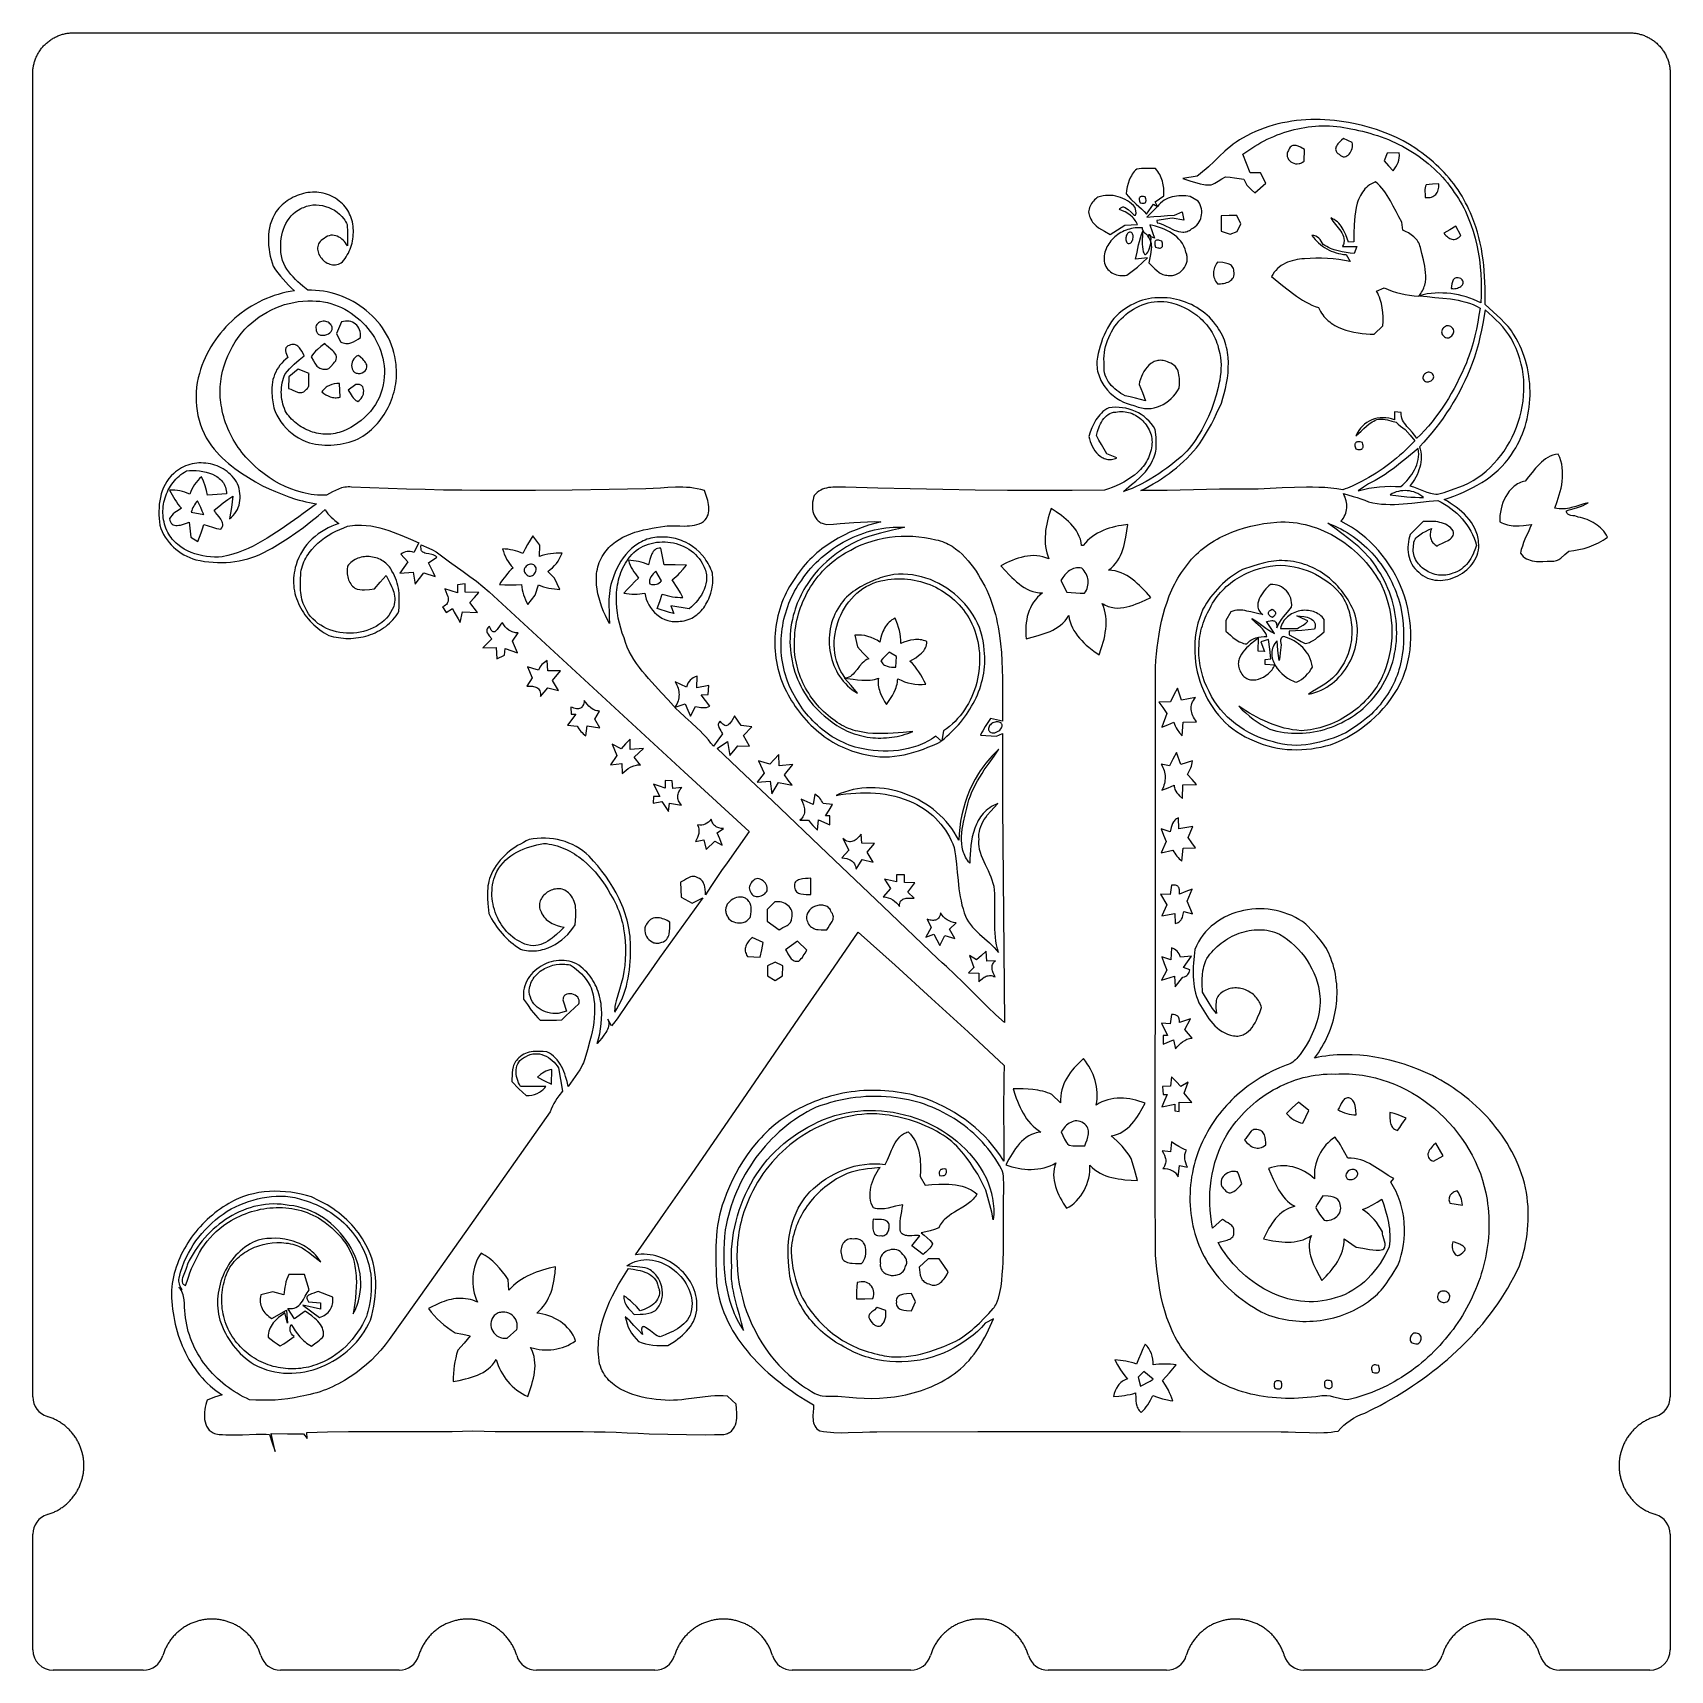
# Model space of a CAD drawing. Header units: inches. Extents: x 0.38 to 4.38, y 4.27 to 8.27.
import ezdxf

# ---------------------------------------------------------------- set-up
doc = ezdxf.new("R2010")
doc.units = ezdxf.units.IN
doc.header["$LTSCALE"] = 0.03937
doc.header["$MEASUREMENT"] = 0
doc.layers.add('Large', color=18, linetype='Continuous', true_color=0x000000)

msp = doc.modelspace()

# ---------------------------------------------------------------- linework, layer by layer
at = {"layer": 'Large'}
for p, q in [((3.2784, 7.819, 0.22), (3.278, 7.8003, 0.22)), ((3.278, 7.8003, 0.22), (3.2781, 7.7816, 0.22)), ((3.2975, 7.8199, 0.22), (3.2784, 7.819, 0.22)), ((3.3165, 7.8201, 0.22), (3.2975, 7.8199, 0.22)), ((3.3261, 7.7993, 0.22), (3.3165, 7.8201, 0.22)), ((3.2781, 7.7816, 0.22), (3.3003, 7.7744, 0.22)), ((3.3003, 7.7744, 0.22), (3.3171, 7.781, 0.22)), ((3.3171, 7.781, 0.22), (3.3261, 7.7993, 0.22)), ((3.8364, 7.7853, 0.22), (3.8221, 7.7767, 0.22)), ((3.8221, 7.7767, 0.22), (3.8242, 7.7739, 0.22)), ((3.8242, 7.7739, 0.22), (3.8265, 7.7714, 0.22)), ((3.8265, 7.7714, 0.22), (3.8289, 7.7691, 0.22)), ((3.8289, 7.7691, 0.22), (3.8313, 7.7671, 0.22)), ((3.8313, 7.7671, 0.22), (3.8339, 7.7653, 0.22)), ((3.8339, 7.7653, 0.22), (3.8365, 7.7639, 0.22)), ((3.8509, 7.7937, 0.22), (3.8364, 7.7853, 0.22)), ((3.8365, 7.7639, 0.22), (3.8391, 7.7628, 0.22)), ((3.8391, 7.7628, 0.22), (3.8418, 7.762, 0.22)), ((3.8418, 7.762, 0.22), (3.8446, 7.7616, 0.22)), ((3.8446, 7.7616, 0.22), (3.8473, 7.7616, 0.22)), ((3.8473, 7.7616, 0.22), (3.8501, 7.762, 0.22)), ((3.8501, 7.762, 0.22), (3.8528, 7.7629, 0.22)), ((3.8637, 7.7712, 0.22), (3.8509, 7.7937, 0.22)), ((3.8528, 7.7629, 0.22), (3.8556, 7.7642, 0.22)), ((3.8556, 7.7642, 0.22), (3.8583, 7.766, 0.22)), ((3.8583, 7.766, 0.22), (3.861, 7.7683, 0.22)), ((3.861, 7.7683, 0.22), (3.8637, 7.7712, 0.22)), ((3.6954, 7.1405, 0.22), (3.6905, 7.1378, 0.22)), ((3.6905, 7.1378, 0.22), (3.7109, 7.1351, 0.22)), ((3.7004, 7.1428, 0.22), (3.6954, 7.1405, 0.22)), ((3.7056, 7.1447, 0.22), (3.7004, 7.1428, 0.22)), ((3.7109, 7.1461, 0.22), (3.7056, 7.1447, 0.22)), ((3.7162, 7.1471, 0.22), (3.7109, 7.1461, 0.22)), ((3.7109, 7.1351, 0.22), (3.7313, 7.1329, 0.22)), ((3.7216, 7.1477, 0.22), (3.7162, 7.1471, 0.22)), ((3.7271, 7.1479, 0.22), (3.7216, 7.1477, 0.22)), ((3.7325, 7.1477, 0.22), (3.7271, 7.1479, 0.22)), ((3.7313, 7.1329, 0.22), (3.7416, 7.1321, 0.22)), ((3.7379, 7.1471, 0.22), (3.7325, 7.1477, 0.22)), ((3.7432, 7.146, 0.22), (3.7379, 7.1471, 0.22)), ((3.7416, 7.1321, 0.22), (3.7519, 7.1316, 0.22)), ((3.7484, 7.1446, 0.22), (3.7432, 7.146, 0.22)), ((3.7536, 7.1427, 0.22), (3.7484, 7.1446, 0.22)), ((3.7519, 7.1316, 0.22), (3.7622, 7.1313, 0.22)), ((3.7586, 7.1405, 0.22), (3.7536, 7.1427, 0.22)), ((3.7634, 7.1378, 0.22), (3.7586, 7.1405, 0.22)), ((3.7622, 7.1313, 0.22), (3.7725, 7.1313, 0.22)), ((3.768, 7.1347, 0.22), (3.7634, 7.1378, 0.22)), ((3.7725, 7.1313, 0.22), (3.768, 7.1347, 0.22)), ((2.8555, 7.0817, 0.22), (2.8536, 7.074, 0.22)), ((2.8577, 7.0893, 0.22), (2.8555, 7.0817, 0.22)), ((2.8626, 7.1042, 0.22), (2.8577, 7.0893, 0.22)), ((2.8752, 7.0961, 0.22), (2.8626, 7.1042, 0.22)), ((2.8878, 7.0872, 0.22), (2.8752, 7.0961, 0.22)), ((2.8938, 7.0825, 0.22), (2.8878, 7.0872, 0.22)), ((2.8997, 7.0776, 0.22), (2.8938, 7.0825, 0.22)), ((2.8485, 7.0427, 0.22), (2.8481, 7.0348, 0.22)), ((2.8493, 7.0506, 0.22), (2.8485, 7.0427, 0.22)), ((2.8504, 7.0584, 0.22), (2.8493, 7.0506, 0.22)), ((2.8519, 7.0662, 0.22), (2.8504, 7.0584, 0.22)), ((2.8536, 7.074, 0.22), (2.8519, 7.0662, 0.22)), ((2.9053, 7.0724, 0.22), (2.8997, 7.0776, 0.22)), ((2.9107, 7.067, 0.22), (2.9053, 7.0724, 0.22)), ((2.9157, 7.0614, 0.22), (2.9107, 7.067, 0.22)), ((2.9203, 7.0555, 0.22), (2.9157, 7.0614, 0.22)), ((2.9245, 7.0493, 0.22), (2.9203, 7.0555, 0.22)), ((2.9282, 7.0428, 0.22), (2.9245, 7.0493, 0.22)), ((2.9314, 7.036, 0.22), (2.9282, 7.0428, 0.22)), ((2.9697, 7.0401, 0.22), (2.9634, 7.0359, 0.22)), ((2.9763, 7.044, 0.22), (2.9697, 7.0401, 0.22)), ((2.9831, 7.0475, 0.22), (2.9763, 7.044, 0.22)), ((2.9901, 7.0506, 0.22), (2.9831, 7.0475, 0.22)), ((2.9973, 7.0534, 0.22), (2.9901, 7.0506, 0.22)), ((3.0047, 7.0559, 0.22), (2.9973, 7.0534, 0.22)), ((3.0121, 7.0581, 0.22), (3.0047, 7.0559, 0.22)), ((3.0197, 7.06, 0.22), (3.0121, 7.0581, 0.22)), ((3.0273, 7.0616, 0.22), (3.0197, 7.06, 0.22)), ((3.0349, 7.063, 0.22), (3.0273, 7.0616, 0.22)), ((3.0501, 7.0653, 0.22), (3.0349, 7.063, 0.22)), ((3.0453, 7.0343, 0.22), (3.0479, 7.0499, 0.22)), ((3.0479, 7.0499, 0.22), (3.0501, 7.0653, 0.22)), ((2.8481, 7.0348, 0.22), (2.848, 7.027, 0.22)), ((2.848, 7.027, 0.22), (2.8484, 7.0191, 0.22)), ((2.8484, 7.0191, 0.22), (2.8492, 7.0114, 0.22)), ((2.8492, 7.0114, 0.22), (2.8505, 7.0036, 0.22)), ((2.8505, 7.0036, 0.22), (2.8522, 6.996, 0.22)), ((2.934, 7.0289, 0.22), (2.9314, 7.036, 0.22)), ((2.9359, 7.0215, 0.22), (2.934, 7.0289, 0.22)), ((2.9372, 7.0137, 0.22), (2.9359, 7.0215, 0.22)), ((2.9413, 7.0142, 0.22), (2.9372, 7.0137, 0.22)), ((2.9463, 7.0203, 0.22), (2.9413, 7.0142, 0.22)), ((2.9516, 7.026, 0.22), (2.9463, 7.0203, 0.22)), ((2.9573, 7.0311, 0.22), (2.9516, 7.026, 0.22)), ((2.9634, 7.0359, 0.22), (2.9573, 7.0311, 0.22)), ((3.0351, 6.9965, 0.22), (3.0378, 7.0038, 0.22)), ((3.0378, 7.0038, 0.22), (3.0401, 7.0112, 0.22)), ((3.0401, 7.0112, 0.22), (3.0421, 7.0188, 0.22)), ((3.0421, 7.0188, 0.22), (3.0438, 7.0265, 0.22)), ((3.0438, 7.0265, 0.22), (3.0453, 7.0343, 0.22)), ((2.7536, 6.9713, 0.22), (2.7399, 6.9643, 0.22)), ((2.7399, 6.9643, 0.22), (2.7503, 6.953, 0.22)), ((2.7606, 6.9745, 0.22), (2.7536, 6.9713, 0.22)), ((2.7678, 6.9775, 0.22), (2.7606, 6.9745, 0.22)), ((2.775, 6.9803, 0.22), (2.7678, 6.9775, 0.22)), ((2.7824, 6.9828, 0.22), (2.775, 6.9803, 0.22)), ((2.7898, 6.9849, 0.22), (2.7824, 6.9828, 0.22)), ((2.7973, 6.9867, 0.22), (2.7898, 6.9849, 0.22)), ((2.8048, 6.988, 0.22), (2.7973, 6.9867, 0.22)), ((2.8123, 6.9888, 0.22), (2.8048, 6.988, 0.22)), ((2.8199, 6.9891, 0.22), (2.8123, 6.9888, 0.22)), ((2.8274, 6.9888, 0.22), (2.8199, 6.9891, 0.22)), ((2.835, 6.9879, 0.22), (2.8274, 6.9888, 0.22)), ((2.8425, 6.9863, 0.22), (2.835, 6.9879, 0.22)), ((2.85, 6.984, 0.22), (2.8425, 6.9863, 0.22)), ((2.8574, 6.9809, 0.22), (2.85, 6.984, 0.22)), ((2.8522, 6.996, 0.22), (2.8545, 6.9884, 0.22)), ((2.8545, 6.9884, 0.22), (2.8574, 6.9809, 0.22)), ((3.009, 6.9586, 0.22), (3.0148, 6.964, 0.22)), ((3.0148, 6.964, 0.22), (3.02, 6.9699, 0.22)), ((3.02, 6.9699, 0.22), (3.0245, 6.9761, 0.22)), ((3.0245, 6.9761, 0.22), (3.0286, 6.9826, 0.22)), ((3.0286, 6.9826, 0.22), (3.0321, 6.9894, 0.22)), ((3.0321, 6.9894, 0.22), (3.0351, 6.9965, 0.22)), ((2.7503, 6.953, 0.22), (2.7611, 6.9415, 0.22)), ((2.7611, 6.9415, 0.22), (2.7667, 6.9359, 0.22)), ((2.7667, 6.9359, 0.22), (2.7724, 6.9304, 0.22)), ((2.7724, 6.9304, 0.22), (2.7783, 6.9251, 0.22)), ((2.7783, 6.9251, 0.22), (2.7844, 6.9201, 0.22)), ((2.7844, 6.9201, 0.22), (2.7906, 6.9155, 0.22)), ((3.0025, 6.9535, 0.22), (3.009, 6.9586, 0.22)), ((3.0108, 6.953, 0.22), (3.0025, 6.9535, 0.22)), ((3.0188, 6.9517, 0.22), (3.0108, 6.953, 0.22)), ((3.0265, 6.9498, 0.22), (3.0188, 6.9517, 0.22)), ((3.0338, 6.9472, 0.22), (3.0265, 6.9498, 0.22)), ((3.0409, 6.944, 0.22), (3.0338, 6.9472, 0.22)), ((3.0477, 6.9403, 0.22), (3.0409, 6.944, 0.22)), ((3.0543, 6.9361, 0.22), (3.0477, 6.9403, 0.22)), ((3.0607, 6.9315, 0.22), (3.0543, 6.9361, 0.22)), ((3.0668, 6.9266, 0.22), (3.0607, 6.9315, 0.22)), ((3.0728, 6.9214, 0.22), (3.0668, 6.9266, 0.22)), ((3.0786, 6.9159, 0.22), (3.0728, 6.9214, 0.22)), ((2.7906, 6.9155, 0.22), (2.7971, 6.9113, 0.22)), ((2.7971, 6.9113, 0.22), (2.8038, 6.9075, 0.22)), ((2.8038, 6.9075, 0.22), (2.8107, 6.9043, 0.22)), ((2.8107, 6.9043, 0.22), (2.818, 6.9017, 0.22)), ((2.818, 6.9017, 0.22), (2.8255, 6.8998, 0.22)), ((2.8244, 6.8814, 0.22), (2.8198, 6.8752, 0.22)), ((2.8295, 6.8873, 0.22), (2.8244, 6.8814, 0.22)), ((2.8255, 6.8998, 0.22), (2.8333, 6.8985, 0.22)), ((2.8352, 6.8929, 0.22), (2.8295, 6.8873, 0.22)), ((2.8333, 6.8985, 0.22), (2.8374, 6.8982, 0.22)), ((2.8415, 6.8981, 0.22), (2.8352, 6.8929, 0.22)), ((2.8374, 6.8982, 0.22), (2.8415, 6.8981, 0.22)), ((3.0777, 6.874, 0.22), (3.0922, 6.8806, 0.22)), ((3.0843, 6.9103, 0.22), (3.0786, 6.9159, 0.22)), ((3.0953, 6.8988, 0.22), (3.0843, 6.9103, 0.22)), ((3.0922, 6.8806, 0.22), (3.106, 6.8872, 0.22)), ((3.106, 6.8872, 0.22), (3.0953, 6.8988, 0.22)), ((2.8045, 6.8403, 0.22), (2.8029, 6.8327, 0.22)), ((2.8066, 6.8477, 0.22), (2.8045, 6.8403, 0.22)), ((2.8092, 6.8549, 0.22), (2.8066, 6.8477, 0.22)), ((2.8122, 6.8619, 0.22), (2.8092, 6.8549, 0.22)), ((2.8158, 6.8687, 0.22), (2.8122, 6.8619, 0.22)), ((2.8198, 6.8752, 0.22), (2.8158, 6.8687, 0.22)), ((2.9014, 6.8358, 0.22), (2.9057, 6.8426, 0.22)), ((2.9057, 6.8426, 0.22), (2.9071, 6.8346, 0.22)), ((2.9907, 6.8647, 0.22), (2.9877, 6.8725, 0.22)), ((2.9877, 6.8725, 0.22), (2.9913, 6.8702, 0.22)), ((2.993, 6.8569, 0.22), (2.9907, 6.8647, 0.22)), ((2.9913, 6.8702, 0.22), (2.995, 6.8682, 0.22)), ((2.9948, 6.849, 0.22), (2.993, 6.8569, 0.22)), ((2.996, 6.8411, 0.22), (2.9948, 6.849, 0.22)), ((2.995, 6.8682, 0.22), (2.9986, 6.8665, 0.22)), ((2.9967, 6.8332, 0.22), (2.996, 6.8411, 0.22)), ((2.9986, 6.8665, 0.22), (3.0023, 6.865, 0.22)), ((3.0023, 6.865, 0.22), (3.006, 6.8638, 0.22)), ((3.006, 6.8638, 0.22), (3.0097, 6.8628, 0.22)), ((3.0097, 6.8628, 0.22), (3.0135, 6.8621, 0.22)), ((3.0135, 6.8621, 0.22), (3.0172, 6.8615, 0.22)), ((3.0172, 6.8615, 0.22), (3.0248, 6.8611, 0.22)), ((3.0248, 6.8611, 0.22), (3.0324, 6.8613, 0.22)), ((3.0324, 6.8613, 0.22), (3.0401, 6.8622, 0.22)), ((3.0401, 6.8622, 0.22), (3.0477, 6.8637, 0.22)), ((3.0477, 6.8637, 0.22), (3.0553, 6.8658, 0.22)), ((3.0553, 6.8658, 0.22), (3.0628, 6.8682, 0.22)), ((3.0628, 6.8682, 0.22), (3.0703, 6.871, 0.22)), ((3.0703, 6.871, 0.22), (3.0777, 6.874, 0.22)), ((2.8009, 6.8173, 0.22), (2.8005, 6.8094, 0.22)), ((2.8005, 6.8094, 0.22), (2.8005, 6.8016, 0.22)), ((2.8005, 6.8016, 0.22), (2.8008, 6.7937, 0.22)), ((2.8017, 6.825, 0.22), (2.8009, 6.8173, 0.22)), ((2.8029, 6.8327, 0.22), (2.8017, 6.825, 0.22)), ((2.8457, 6.7985, 0.22), (2.853, 6.8011, 0.22)), ((2.853, 6.8011, 0.22), (2.86, 6.804, 0.22)), ((2.86, 6.804, 0.22), (2.8669, 6.8072, 0.22)), ((2.8669, 6.8072, 0.22), (2.8735, 6.8108, 0.22)), ((2.8735, 6.8108, 0.22), (2.8799, 6.8148, 0.22)), ((2.8799, 6.8148, 0.22), (2.8859, 6.8192, 0.22)), ((2.8859, 6.8192, 0.22), (2.8915, 6.8242, 0.22)), ((2.8915, 6.8242, 0.22), (2.8967, 6.8297, 0.22)), ((2.8967, 6.8297, 0.22), (2.9014, 6.8358, 0.22)), ((2.9071, 6.8346, 0.22), (2.9091, 6.827, 0.22)), ((2.9091, 6.827, 0.22), (2.9117, 6.8197, 0.22)), ((2.9117, 6.8197, 0.22), (2.9149, 6.8126, 0.22)), ((2.9149, 6.8126, 0.22), (2.9185, 6.8059, 0.22)), ((2.9185, 6.8059, 0.22), (2.9226, 6.7994, 0.22)), ((2.9936, 6.7933, 0.22), (2.995, 6.8013, 0.22)), ((2.995, 6.8013, 0.22), (2.996, 6.8092, 0.22)), ((2.996, 6.8092, 0.22), (2.9967, 6.8172, 0.22)), ((2.9969, 6.8252, 0.22), (2.9967, 6.8332, 0.22)), ((2.9967, 6.8172, 0.22), (2.9969, 6.8252, 0.22)), ((2.8008, 6.7937, 0.22), (2.8016, 6.7858, 0.22)), ((2.8016, 6.7858, 0.22), (2.8161, 6.7898, 0.22)), ((2.8161, 6.7898, 0.22), (2.831, 6.7939, 0.22)), ((2.831, 6.7939, 0.22), (2.8384, 6.7961, 0.22)), ((2.8384, 6.7961, 0.22), (2.8457, 6.7985, 0.22)), ((2.9226, 6.7994, 0.22), (2.9271, 6.7932, 0.22)), ((2.9271, 6.7932, 0.22), (2.932, 6.7872, 0.22)), ((2.932, 6.7872, 0.22), (2.9373, 6.7814, 0.22)), ((2.9373, 6.7814, 0.22), (2.9428, 6.7759, 0.22)), ((2.9428, 6.7759, 0.22), (2.9485, 6.7706, 0.22)), ((2.9485, 6.7706, 0.22), (2.9545, 6.7655, 0.22)), ((2.9545, 6.7655, 0.22), (2.9669, 6.7559, 0.22)), ((2.9796, 6.7468, 0.22), (2.9851, 6.762, 0.22)), ((2.9851, 6.762, 0.22), (2.9876, 6.7698, 0.22)), ((2.9876, 6.7698, 0.22), (2.9898, 6.7776, 0.22)), ((2.9898, 6.7776, 0.22), (2.9918, 6.7854, 0.22)), ((2.9918, 6.7854, 0.22), (2.9936, 6.7933, 0.22)), ((2.4516, 6.7375, 0.22), (2.4468, 6.7319, 0.22)), ((2.4468, 6.7319, 0.22), (2.4482, 6.7293, 0.22)), ((2.4482, 6.7293, 0.22), (2.4498, 6.7271, 0.22)), ((2.4498, 6.7271, 0.22), (2.4516, 6.7251, 0.22)), ((2.4567, 6.743, 0.22), (2.4516, 6.7375, 0.22)), ((2.4516, 6.7251, 0.22), (2.4535, 6.7234, 0.22)), ((2.4535, 6.7234, 0.22), (2.4556, 6.7219, 0.22)), ((2.4556, 6.7219, 0.22), (2.4577, 6.7207, 0.22)), ((2.4671, 6.7534, 0.22), (2.4567, 6.743, 0.22)), ((2.4577, 6.7207, 0.22), (2.4623, 6.7188, 0.22)), ((2.4852, 6.7427, 0.22), (2.4671, 6.7534, 0.22)), ((2.4831, 6.7165, 0.22), (2.4852, 6.7427, 0.22)), ((2.9669, 6.7559, 0.22), (2.9796, 6.7468, 0.22)), ((2.4623, 6.7188, 0.22), (2.4672, 6.7176, 0.22)), ((2.4672, 6.7176, 0.22), (2.4724, 6.7169, 0.22)), ((2.4724, 6.7169, 0.22), (2.4831, 6.7165, 0.22)), ((3.089, 4.996, 0.22), (3.0752, 4.9819, 0.22)), ((3.0752, 4.9819, 0.22), (3.0808, 4.9603, 0.22)), ((3.0808, 4.9603, 0.22), (3.0889, 4.9641, 0.22)), ((3.0889, 4.9641, 0.22), (3.0968, 4.9683, 0.22)), ((3.1121, 4.9775, 0.22), (3.089, 4.996, 0.22)), ((3.0968, 4.9683, 0.22), (3.1045, 4.9728, 0.22)), ((3.1045, 4.9728, 0.22), (3.1121, 4.9775, 0.22))]:
    msp.add_line(p, q, dxfattribs=at)
for points in [[(3.6896, 8.018), (3.6789, 8.0222), (3.6681, 8.0262), (3.6571, 8.0299), (3.646, 8.0334), (3.6349, 8.0366), (3.6236, 8.0396), (3.6123, 8.0424), (3.6009, 8.0449), (3.5894, 8.0471), (3.5779, 8.049), (3.5664, 8.0506), (3.5548, 8.052), (3.5432, 8.0531), (3.5315, 8.0538), (3.5199, 8.0543), (3.5083, 8.0544), (3.4967, 8.0542), (3.4851, 8.0537), (3.4735, 8.0529), (3.462, 8.0517), (3.4506, 8.0502), (3.4392, 8.0483), (3.4278, 8.0461), (3.4166, 8.0435), (3.4054, 8.0405), (3.3944, 8.0372), (3.3834, 8.0335), (3.3726, 8.0294), (3.3618, 8.0249), (3.3513, 8.02), (3.3408, 8.0146), (3.3305, 8.0089), (3.3226, 8.0044), (3.3149, 7.9994), (3.3076, 7.9942), (3.3004, 7.9886), (3.2935, 7.9828), (3.2867, 7.9767), (3.2735, 7.9643), (3.2605, 7.9516), (3.2473, 7.9391), (3.2405, 7.933), (3.2336, 7.9271), (3.2265, 7.9215), (3.2192, 7.9161), (3.1842, 7.9102), (3.2012, 7.9049), (3.2097, 7.9021), (3.2182, 7.8995), (3.2268, 7.8972), (3.2355, 7.8955), (3.2399, 7.8949), (3.2443, 7.8946), (3.2488, 7.8945), (3.2532, 7.8947), (3.2578, 7.8968), (3.2623, 7.8991), (3.271, 7.9042), (3.2796, 7.9095), (3.2882, 7.9146), (3.2996, 7.9136), (3.3109, 7.9121), (3.3222, 7.9103), (3.3334, 7.9085), (3.3356, 7.9035), (3.3382, 7.8988), (3.3411, 7.8944), (3.3444, 7.8902), (3.348, 7.8863), (3.3518, 7.8826), (3.36, 7.8756), (3.3873, 7.8987), (3.3744, 7.9242), (3.349, 7.9239), (3.3402, 7.9467), (3.3311, 7.9695), (3.3381, 7.9747), (3.3453, 7.9797), (3.3526, 7.9845), (3.36, 7.9892), (3.3675, 7.9937), (3.3751, 7.998), (3.3829, 8.0021), (3.3907, 8.006), (3.3987, 8.0097), (3.4067, 8.0133), (3.4148, 8.0166), (3.423, 8.0197), (3.4313, 8.0226), (3.4396, 8.0252), (3.448, 8.0277), (3.4565, 8.0299), (3.465, 8.0319), (3.4736, 8.0336), (3.4822, 8.0352), (3.4908, 8.0364), (3.4995, 8.0375), (3.5082, 8.0382), (3.5169, 8.0388), (3.5256, 8.039), (3.5343, 8.039), (3.543, 8.0388), (3.5518, 8.0383), (3.5605, 8.0375), (3.5692, 8.0364), (3.5778, 8.035), (3.5865, 8.0334), (3.5951, 8.0314), (3.6044, 8.0297), (3.6137, 8.0278), (3.6229, 8.0257), (3.6322, 8.0234), (3.6413, 8.0209), (3.6505, 8.0181), (3.6596, 8.0152), (3.6686, 8.0121), (3.6775, 8.0087), (3.6864, 8.0052), (3.6951, 8.0014), (3.7038, 7.9974), (3.7124, 7.9933), (3.7209, 7.9889), (3.7292, 7.9843), (3.7375, 7.9796), (3.7456, 7.9746), (3.7536, 7.9694), (3.7614, 7.964), (3.7691, 7.9585), (3.7767, 7.9527), (3.784, 7.9467), (3.7913, 7.9406), (3.7983, 7.9342), (3.8052, 7.9276), (3.8118, 7.9209), (3.8183, 7.9139), (3.8246, 7.9068), (3.8306, 7.8995), (3.8365, 7.8919), (3.8421, 7.8842), (3.8475, 7.8763), (3.8525, 7.8689), (3.8574, 7.8614), (3.862, 7.8538), (3.8664, 7.8462), (3.8705, 7.8384), (3.8745, 7.8305), (3.8782, 7.8225), (3.8817, 7.8144), (3.885, 7.8063), (3.8881, 7.7981), (3.8937, 7.7814), (3.8985, 7.7645), (3.9026, 7.7473), (3.906, 7.73), (3.9087, 7.7125), (3.9107, 7.6949), (3.9121, 7.6773), (3.9129, 7.6596), (3.9132, 7.6419), (3.9129, 7.6242), (3.9121, 7.6066), (3.9034, 7.6108), (3.8945, 7.6145), (3.8855, 7.6179), (3.8763, 7.6209), (3.8671, 7.6236), (3.8577, 7.6258), (3.8483, 7.6277), (3.8387, 7.6291), (3.8292, 7.6301), (3.8196, 7.6306), (3.81, 7.6307), (3.8004, 7.6304), (3.7908, 7.6295), (3.7813, 7.6282), (3.7718, 7.6264), (3.7624, 7.6241), (3.7813, 7.6217), (3.8003, 7.6199), (3.8193, 7.6182), (3.8382, 7.616), (3.8476, 7.6147), (3.8569, 7.613), (3.8662, 7.611), (3.8753, 7.6085), (3.8843, 7.6056), (3.8932, 7.6022), (3.9019, 7.5981), (3.9104, 7.5934), (3.9076, 7.5764), (3.9047, 7.5595), (3.9014, 7.5426), (3.8977, 7.5258), (3.8934, 7.5092), (3.8886, 7.4927), (3.8831, 7.4764), (3.8801, 7.4684), (3.8769, 7.4604), (3.8714, 7.4476), (3.8657, 7.4349), (3.8597, 7.4223), (3.8534, 7.4098), (3.8469, 7.3975), (3.8401, 7.3853), (3.833, 7.3733), (3.8256, 7.3614), (3.818, 7.3497), (3.81, 7.3383), (3.8017, 7.3271), (3.7931, 7.3161), (3.7842, 7.3054), (3.775, 7.295), (3.7654, 7.2849), (3.7555, 7.2751), (3.7532, 7.2792), (3.7505, 7.2831), (3.7445, 7.2905), (3.7381, 7.2977), (3.7317, 7.3049), (3.7287, 7.3085), (3.726, 7.3123), (3.7235, 7.3162), (3.7213, 7.3203), (3.7196, 7.3246), (3.7183, 7.3291), (3.7176, 7.3339), (3.7175, 7.339), (3.7015, 7.3402), (3.7014, 7.3206), (3.6944, 7.3229), (3.6873, 7.3246), (3.6802, 7.3256), (3.6732, 7.3259), (3.6662, 7.3256), (3.6593, 7.3246), (3.6526, 7.323), (3.6461, 7.3207), (3.6398, 7.3178), (3.6339, 7.3144), (3.6283, 7.3103), (3.623, 7.3057), (3.6183, 7.3006), (3.614, 7.2948), (3.6102, 7.2886), (3.607, 7.2819), (3.6136, 7.2874), (3.6201, 7.2933), (3.6265, 7.2994), (3.633, 7.3053), (3.6397, 7.3108), (3.6432, 7.3133), (3.6468, 7.3157), (3.6506, 7.3178), (3.6545, 7.3198), (3.6585, 7.3214), (3.6627, 7.3228), (3.6681, 7.3228), (3.6735, 7.3223), (3.6789, 7.3216), (3.6842, 7.3205), (3.6947, 7.3179), (3.7052, 7.3152), (3.7105, 7.3101), (3.716, 7.3054), (3.7218, 7.3011), (3.7278, 7.2971), (3.7396, 7.2833), (3.7511, 7.2693), (3.744, 7.2619), (3.7367, 7.2546), (3.7293, 7.2475), (3.7217, 7.2405), (3.714, 7.2338), (3.7061, 7.2271), (3.6901, 7.2144), (3.6735, 7.2023), (3.6565, 7.1908), (3.639, 7.18), (3.6211, 7.1698), (3.6098, 7.1644), (3.5984, 7.1591), (3.5869, 7.1541), (3.581, 7.1519), (3.5751, 7.1498), (3.5604, 7.1521), (3.5458, 7.1539), (3.531, 7.1551), (3.5163, 7.1559), (3.5015, 7.1563), (3.4867, 7.1563), (3.4571, 7.1556), (3.4274, 7.1543), (3.3977, 7.1528), (3.3681, 7.1517), (3.3533, 7.1514), (3.3385, 7.1513), (3.3064, 7.1516), (3.2743, 7.1512), (3.2102, 7.1497), (3.1781, 7.1488), (3.146, 7.1481), (3.114, 7.1478), (3.0819, 7.1481), (3.0921, 7.1534), (3.1023, 7.1588), (3.1123, 7.1645), (3.1222, 7.1705), (3.1319, 7.1766), (3.1415, 7.1831), (3.1509, 7.1897), (3.1601, 7.1967), (3.1691, 7.2039), (3.1778, 7.2113), (3.1863, 7.2191), (3.1946, 7.2271), (3.2026, 7.2354), (3.2103, 7.2439), (3.2176, 7.2528), (3.2247, 7.2619), (3.2326, 7.2737), (3.2401, 7.2858), (3.2473, 7.298), (3.254, 7.3105), (3.2605, 7.3231), (3.2667, 7.3359), (3.2785, 7.3616), (3.2823, 7.3734), (3.2857, 7.3855), (3.2887, 7.3977), (3.2913, 7.4102), (3.2933, 7.4227), (3.2947, 7.4353), (3.2955, 7.448), (3.2956, 7.4605), (3.2949, 7.473), (3.2943, 7.4792), (3.2935, 7.4854), (3.2924, 7.4915), (3.2911, 7.4976), (3.2896, 7.5036), (3.2878, 7.5095), (3.2858, 7.5153), (3.2835, 7.5211), (3.281, 7.5268), (3.2782, 7.5324), (3.2751, 7.5379), (3.2718, 7.5433), (3.2681, 7.5486), (3.2642, 7.5538), (3.2594, 7.5599), (3.2544, 7.5658), (3.2491, 7.5713), (3.2435, 7.5766), (3.2377, 7.5816), (3.2316, 7.5863), (3.2253, 7.5907), (3.2188, 7.5949), (3.2122, 7.5987), (3.2053, 7.6022), (3.1983, 7.6053), (3.1912, 7.6082), (3.1839, 7.6108), (3.1766, 7.613), (3.1691, 7.6149), (3.1616, 7.6164), (3.154, 7.6176), (3.1464, 7.6185), (3.1388, 7.6191), (3.1311, 7.6192), (3.1235, 7.6191), (3.1158, 7.6185), (3.1082, 7.6177), (3.1007, 7.6164), (3.0933, 7.6148), (3.0859, 7.6128), (3.0786, 7.6104), (3.0715, 7.6076), (3.0645, 7.6045), (3.0576, 7.6009), (3.051, 7.597), (3.0444, 7.5927), (3.0365, 7.5873), (3.0291, 7.5814), (3.0223, 7.575), (3.016, 7.5681), (3.0103, 7.5607), (3.005, 7.553), (3.0002, 7.545), (2.9959, 7.5366), (2.9919, 7.528), (2.9884, 7.5192), (2.9853, 7.5102), (2.9825, 7.5011), (2.98, 7.492), (2.9779, 7.4828), (2.976, 7.4736), (2.9744, 7.4644), (2.9743, 7.4594), (2.9744, 7.4544), (2.9748, 7.4495), (2.9754, 7.4446), (2.9763, 7.4399), (2.9775, 7.4352), (2.9788, 7.4305), (2.9804, 7.426), (2.9822, 7.4215), (2.9843, 7.4172), (2.9865, 7.4129), (2.9889, 7.4088), (2.9915, 7.4047), (2.9943, 7.4008), (2.9973, 7.397), (3.0005, 7.3933), (3.0072, 7.3863), (3.0145, 7.3799), (3.0224, 7.3741), (3.0307, 7.3689), (3.0394, 7.3643), (3.0485, 7.3605), (3.0578, 7.3575), (3.0625, 7.3563), (3.0673, 7.3552), (3.0713, 7.3535), (3.0752, 7.352), (3.0792, 7.3508), (3.0832, 7.3498), (3.0871, 7.349), (3.0911, 7.3485), (3.0951, 7.3483), (3.099, 7.3482), (3.1029, 7.3483), (3.1068, 7.3487), (3.1145, 7.3501), (3.1221, 7.3522), (3.1294, 7.355), (3.1365, 7.3585), (3.1432, 7.3627), (3.1497, 7.3674), (3.1558, 7.3727), (3.1614, 7.3784), (3.1666, 7.3846), (3.1713, 7.3913), (3.1755, 7.3982), (3.1759, 7.4075), (3.176, 7.4169), (3.1759, 7.4217), (3.1755, 7.4263), (3.1749, 7.4309), (3.174, 7.4353), (3.1727, 7.4396), (3.1711, 7.4436), (3.169, 7.4474), (3.1664, 7.4508), (3.1632, 7.4539), (3.1595, 7.4567), (3.1551, 7.459), (3.1501, 7.4609), (3.1466, 7.4626), (3.1431, 7.464), (3.1396, 7.465), (3.1363, 7.4657), (3.133, 7.4661), (3.1297, 7.4663), (3.1266, 7.4661), (3.1235, 7.4657), (3.1205, 7.465), (3.1175, 7.4641), (3.1146, 7.463), (3.1119, 7.4616), (3.1092, 7.4601), (3.1065, 7.4583), (3.1016, 7.4542), (3.097, 7.4496), (3.0929, 7.4443), (3.0891, 7.4387), (3.0858, 7.4327), (3.083, 7.4265), (3.0807, 7.4201), (3.0789, 7.4137), (3.0776, 7.4073), (3.0856, 7.3874), (3.0933, 7.3674), (3.0684, 7.3737), (3.0559, 7.3767), (3.0434, 7.3796), (3.0382, 7.3824), (3.0331, 7.3855), (3.028, 7.3889), (3.0231, 7.3925), (3.0184, 7.3964), (3.0139, 7.4005), (3.0097, 7.4048), (3.0058, 7.4094), (3.0023, 7.4142), (2.9993, 7.4192), (2.9967, 7.4245), (2.9946, 7.4299), (2.9931, 7.4356), (2.9923, 7.4415), (2.9921, 7.4476), (2.9926, 7.454), (2.9919, 7.4617), (2.9917, 7.4695), (2.992, 7.4772), (2.9928, 7.4849), (2.994, 7.4926), (2.9957, 7.5001), (2.9978, 7.5076), (3.0003, 7.5149), (3.0032, 7.5222), (3.0065, 7.5292), (3.0102, 7.5361), (3.0143, 7.5428), (3.0186, 7.5493), (3.0233, 7.5555), (3.0284, 7.5616), (3.0337, 7.5673), (3.0392, 7.5728), (3.0451, 7.578), (3.0512, 7.5828), (3.0575, 7.5873), (3.0641, 7.5915), (3.0708, 7.5953), (3.0777, 7.5987), (3.0848, 7.6017), (3.0921, 7.6043), (3.0995, 7.6064), (3.107, 7.6081), (3.1146, 7.6092), (3.1223, 7.6099), (3.1301, 7.6101), (3.138, 7.6097), (3.1459, 7.6088), (3.157, 7.6064), (3.1679, 7.6032), (3.1786, 7.5992), (3.1891, 7.5946), (3.1992, 7.5892), (3.2089, 7.5831), (3.2182, 7.5764), (3.227, 7.5691), (3.2312, 7.5652), (3.2352, 7.5612), (3.2391, 7.5571), (3.2428, 7.5528), (3.2464, 7.5483), (3.2498, 7.5438), (3.2529, 7.5391), (3.2559, 7.5342), (3.2588, 7.5293), (3.2613, 7.5243), (3.2637, 7.5191), (3.2659, 7.5138), (3.2678, 7.5084), (3.2695, 7.503), (3.271, 7.4974), (3.2722, 7.4917), (3.2746, 7.4825), (3.2762, 7.4733), (3.2772, 7.4641), (3.2777, 7.4549), (3.2775, 7.4456), (3.2769, 7.4363), (3.2759, 7.4271), (3.2744, 7.4179), (3.2726, 7.4087), (3.2705, 7.3995), (3.2656, 7.3813), (3.2601, 7.3634), (3.2544, 7.3457), (3.2468, 7.3292), (3.2389, 7.3128), (3.2304, 7.2965), (3.2259, 7.2885), (3.2212, 7.2807), (3.2163, 7.273), (3.2112, 7.2655), (3.2057, 7.2582), (3.2, 7.2511), (3.194, 7.2443), (3.1877, 7.2378), (3.181, 7.2315), (3.1739, 7.2256), (3.1646, 7.2179), (3.155, 7.2103), (3.1453, 7.203), (3.1354, 7.196), (3.1254, 7.1891), (3.1152, 7.1825), (3.1048, 7.1762), (3.0944, 7.1701), (3.0809, 7.1631), (3.0674, 7.1564), (3.0605, 7.1533), (3.0535, 7.1504), (3.0464, 7.1479), (3.0391, 7.1459), (3.0593, 7.1626), (3.0694, 7.1711), (3.0792, 7.1799), (3.0839, 7.1845), (3.0885, 7.1892), (3.0928, 7.1941), (3.0969, 7.1991), (3.1008, 7.2044), (3.1044, 7.2099), (3.1076, 7.2157), (3.1104, 7.2217), (3.1126, 7.2261), (3.1145, 7.2306), (3.116, 7.2351), (3.1172, 7.2398), (3.1182, 7.2445), (3.1189, 7.2492), (3.1196, 7.2588), (3.1196, 7.2685), (3.1191, 7.2783), (3.1171, 7.2975), (3.1125, 7.3047), (3.1074, 7.3115), (3.1019, 7.3178), (3.0959, 7.3235), (3.0896, 7.3288), (3.0829, 7.3335), (3.0759, 7.3377), (3.0686, 7.3414), (3.061, 7.3445), (3.0532, 7.347), (3.0452, 7.349), (3.0371, 7.3504), (3.0288, 7.3512), (3.0204, 7.3514), (3.0119, 7.351), (3.0035, 7.3501), (2.9984, 7.3473), (2.9937, 7.3442), (2.9893, 7.3408), (2.9853, 7.3372), (2.9815, 7.3333), (2.9781, 7.3292), (2.9748, 7.3249), (2.9719, 7.3204), (2.9691, 7.3157), (2.9666, 7.3109), (2.962, 7.3009), (2.9581, 7.2906), (2.9545, 7.28), (2.956, 7.2741), (2.9579, 7.268), (2.9602, 7.2621), (2.963, 7.2563), (2.9661, 7.2507), (2.9695, 7.2454), (2.9734, 7.2405), (2.9776, 7.2361), (2.9822, 7.2322), (2.9871, 7.229), (2.9897, 7.2276), (2.9923, 7.2265), (2.9951, 7.2256), (2.9979, 7.2248), (3.0008, 7.2243), (3.0038, 7.224), (3.0069, 7.224), (3.01, 7.2243), (3.0133, 7.2247), (3.0166, 7.2255), (3.0199, 7.2266), (3.0234, 7.2279), (2.9984, 7.238), (2.9922, 7.2492), (2.9857, 7.2602), (2.9793, 7.2713), (2.9733, 7.2826), (2.9757, 7.292), (2.9772, 7.2968), (2.9789, 7.3016), (2.9808, 7.3063), (2.983, 7.311), (2.9855, 7.3154), (2.9882, 7.3197), (2.9911, 7.3237), (2.9944, 7.3274), (2.998, 7.3307), (3.0018, 7.3336), (3.006, 7.336), (3.0105, 7.3379), (3.0153, 7.3392), (3.0205, 7.3399), (3.0251, 7.3407), (3.0296, 7.3412), (3.0341, 7.3413), (3.0386, 7.3411), (3.0431, 7.3407), (3.0475, 7.3399), (3.0518, 7.3388), (3.0561, 7.3375), (3.0603, 7.3359), (3.0644, 7.3341), (3.0684, 7.332), (3.0723, 7.3297), (3.076, 7.3272), (3.0796, 7.3245), (3.0831, 7.3216), (3.0863, 7.3185), (3.0895, 7.3152), (3.0924, 7.3118), (3.0951, 7.3082), (3.0976, 7.3045), (3.0999, 7.3007), (3.102, 7.2967), (3.1038, 7.2926), (3.1054, 7.2884), (3.1067, 7.2842), (3.1078, 7.2798), (3.1085, 7.2754), (3.109, 7.2709), (3.1091, 7.2664), (3.1089, 7.2619), (3.1084, 7.2573), (3.1076, 7.2527), (3.1067, 7.2476), (3.1055, 7.2425), (3.104, 7.2376), (3.1023, 7.2328), (3.1004, 7.2282), (3.0982, 7.2237), (3.0958, 7.2193), (3.0932, 7.2151), (3.0904, 7.211), (3.0874, 7.207), (3.0842, 7.2032), (3.0808, 7.1994), (3.0736, 7.1923), (3.0659, 7.1857), (3.0576, 7.1796), (3.049, 7.1739), (3.04, 7.1687), (3.0308, 7.1639), (3.0215, 7.1595), (3.012, 7.1556), (3.0026, 7.152), (2.9933, 7.1488), (2.9142, 7.1481), (2.8351, 7.148), (2.7559, 7.1483), (2.6768, 7.1491), (2.5977, 7.1503), (2.5186, 7.152), (2.4396, 7.154), (2.3605, 7.1563), (2.3504, 7.1564), (2.34, 7.1565), (2.3295, 7.1562), (2.3243, 7.1557), (2.3192, 7.1551), (2.3141, 7.1541), (2.3092, 7.1528), (2.3045, 7.1512), (2.2999, 7.1491), (2.2956, 7.1466), (2.2915, 7.1436), (2.2877, 7.14), (2.2842, 7.1359), (2.2824, 7.1307), (2.281, 7.1252), (2.28, 7.1196), (2.2795, 7.1139), (2.2794, 7.1082), (2.2799, 7.1026), (2.2808, 7.097), (2.2823, 7.0917), (2.2843, 7.0867), (2.2869, 7.082), (2.29, 7.0777), (2.2937, 7.074), (2.2958, 7.0723), (2.298, 7.0708), (2.3004, 7.0694), (2.303, 7.0682), (2.3057, 7.0672), (2.3085, 7.0664), (2.3115, 7.0657), (2.3147, 7.0653), (2.3312, 7.0661), (2.3477, 7.0673), (2.3808, 7.07), (2.3973, 7.0711), (2.4138, 7.0719), (2.4304, 7.0722), (2.4387, 7.072), (2.447, 7.0716), (2.4316, 7.0677), (2.4163, 7.0631), (2.4011, 7.058), (2.3861, 7.0524), (2.3713, 7.0461), (2.3569, 7.0392), (2.3427, 7.0318), (2.329, 7.0237), (2.3156, 7.015), (2.3027, 7.0056), (2.2965, 7.0007), (2.2904, 6.9956), (2.2844, 6.9903), (2.2786, 6.9849), (2.2729, 6.9794), (2.2674, 6.9736), (2.2621, 6.9677), (2.2569, 6.9616), (2.2519, 6.9553), (2.2471, 6.9489), (2.2425, 6.9423), (2.2381, 6.9355), (2.233, 6.9284), (2.2283, 6.9211), (2.2238, 6.9137), (2.2195, 6.9061), (2.2155, 6.8984), (2.2118, 6.8906), (2.2083, 6.8827), (2.2051, 6.8746), (2.2022, 6.8665), (2.1996, 6.8583), (2.1972, 6.85), (2.195, 6.8417), (2.1932, 6.8332), (2.1916, 6.8248), (2.1902, 6.8162), (2.1892, 6.8077), (2.1884, 6.7991), (2.1878, 6.7905), (2.1876, 6.7819), (2.1876, 6.7732), (2.1879, 6.7646), (2.1884, 6.756), (2.1892, 6.7474), (2.1903, 6.7388), (2.1916, 6.7302), (2.1932, 6.7217), (2.1951, 6.7133), (2.1973, 6.7049), (2.1997, 6.6965), (2.2024, 6.6883), (2.2053, 6.6801), (2.2086, 6.672), (2.2121, 6.6644), (2.2159, 6.6568), (2.2199, 6.6493), (2.224, 6.6419), (2.2284, 6.6347), (2.233, 6.6275), (2.2377, 6.6204), (2.2427, 6.6135), (2.2478, 6.6067), (2.2531, 6.6001), (2.2585, 6.5935), (2.2642, 6.5872), (2.27, 6.581), (2.276, 6.575), (2.2821, 6.5691), (2.2884, 6.5634), (2.2949, 6.558), (2.3015, 6.5527), (2.3083, 6.5476), (2.3152, 6.5427), (2.3222, 6.5381), (2.3294, 6.5337), (2.3368, 6.5295), (2.3442, 6.5255), (2.3518, 6.5218), (2.3596, 6.5184), (2.3674, 6.5152), (2.3754, 6.5123), (2.3835, 6.5097), (2.3917, 6.5074), (2.4, 6.5053), (2.4084, 6.5036), (2.4203, 6.5009), (2.4323, 6.499), (2.4442, 6.4979), (2.4562, 6.4976), (2.4682, 6.4979), (2.4802, 6.499), (2.4921, 6.5006), (2.504, 6.5028), (2.5158, 6.5055), (2.5274, 6.5087), (2.539, 6.5123), (2.5505, 6.5164), (2.5618, 6.5208), (2.5729, 6.5255), (2.5839, 6.5305), (2.5947, 6.5357), (2.5806, 6.5478), (2.5755, 6.5442), (2.5703, 6.5408), (2.565, 6.5377), (2.5597, 6.5347), (2.5542, 6.5319), (2.5486, 6.5293), (2.5373, 6.5247), (2.5257, 6.5208), (2.5138, 6.5177), (2.5018, 6.5152), (2.4896, 6.5134), (2.4773, 6.5122), (2.4649, 6.5116), (2.4525, 6.5116), (2.4401, 6.5121), (2.4278, 6.5132), (2.4155, 6.5148), (2.4034, 6.5168), (2.3915, 6.5194), (2.384, 6.5214), (2.3766, 6.5238), (2.3693, 6.5263), (2.3621, 6.5292), (2.3551, 6.5322), (2.3481, 6.5355), (2.3413, 6.5391), (2.3346, 6.5428), (2.3281, 6.5468), (2.3217, 6.5509), (2.3154, 6.5553), (2.3092, 6.5599), (2.3032, 6.5646), (2.2973, 6.5695), (2.2916, 6.5747), (2.286, 6.5799), (2.2806, 6.5854), (2.2753, 6.591), (2.2702, 6.5967), (2.2652, 6.6026), (2.2604, 6.6086), (2.2557, 6.6148), (2.2469, 6.6275), (2.2388, 6.6406), (2.2314, 6.6541), (2.2247, 6.668), (2.2187, 6.6822), (2.216, 6.6899), (2.2136, 6.6977), (2.2114, 6.7055), (2.2095, 6.7134), (2.2078, 6.7213), (2.2064, 6.7293), (2.2052, 6.7374), (2.2043, 6.7454), (2.2036, 6.7535), (2.2032, 6.7616), (2.203, 6.7697), (2.203, 6.7778), (2.2033, 6.7859), (2.2039, 6.7939), (2.2047, 6.802), (2.2057, 6.81), (2.2069, 6.818), (2.2084, 6.826), (2.2101, 6.8339), (2.2121, 6.8418), (2.2143, 6.8496), (2.2167, 6.8573), (2.2193, 6.865), (2.2222, 6.8726), (2.2253, 6.8801), (2.2287, 6.8875), (2.2322, 6.8948), (2.236, 6.9019), (2.24, 6.909), (2.2442, 6.916), (2.2487, 6.9228), (2.2533, 6.9295), (2.2586, 6.937), (2.2641, 6.9444), (2.2698, 6.9516), (2.2758, 6.9586), (2.282, 6.9654), (2.2884, 6.972), (2.295, 6.9784), (2.3019, 6.9846), (2.3089, 6.9906), (2.316, 6.9963), (2.3234, 7.0019), (2.3309, 7.0072), (2.3386, 7.0123), (2.3464, 7.0172), (2.3544, 7.0218), (2.3625, 7.0261), (2.3708, 7.0303), (2.3791, 7.0341), (2.3876, 7.0377), (2.3962, 7.0411), (2.4049, 7.0441), (2.4136, 7.0469), (2.4225, 7.0494), (2.4314, 7.0517), (2.4404, 7.0536), (2.4494, 7.0552), (2.4585, 7.0566), (2.4676, 7.0576), (2.4768, 7.0583), (2.486, 7.0587), (2.4952, 7.0588), (2.5044, 7.0586), (2.49, 7.0545), (2.4753, 7.0509), (2.446, 7.0439), (2.4314, 7.0402), (2.417, 7.0358), (2.4099, 7.0333), (2.4029, 7.0306), (2.396, 7.0277), (2.3891, 7.0244), (2.3759, 7.0177), (2.363, 7.0104), (2.3504, 7.0024), (2.3381, 6.9939), (2.3263, 6.9847), (2.315, 6.975), (2.3041, 6.9648), (2.2938, 6.954), (2.2841, 6.9428), (2.2749, 6.931), (2.2665, 6.9188), (2.2625, 6.9125), (2.2587, 6.9061), (2.2551, 6.8996), (2.2517, 6.893), (2.2484, 6.8863), (2.2454, 6.8795), (2.2426, 6.8727), (2.24, 6.8657), (2.2376, 6.8586), (2.2354, 6.8514), (2.2328, 6.8425), (2.2305, 6.8334), (2.2286, 6.8243), (2.2271, 6.8151), (2.226, 6.8058), (2.2252, 6.7966), (2.2248, 6.7873), (2.2247, 6.778), (2.225, 6.7687), (2.2257, 6.7594), (2.2267, 6.7501), (2.2281, 6.7409), (2.2298, 6.7318), (2.2318, 6.7227), (2.2342, 6.7137), (2.2369, 6.7048), (2.2399, 6.696), (2.2433, 6.6874), (2.247, 6.6789), (2.251, 6.6705), (2.2553, 6.6623), (2.2599, 6.6542), (2.2649, 6.6464), (2.2701, 6.6387), (2.2757, 6.6313), (2.2815, 6.6241), (2.2877, 6.6171), (2.2941, 6.6104), (2.3008, 6.604), (2.3079, 6.5978), (2.3152, 6.592), (2.3228, 6.5864), (2.3281, 6.5822), (2.3336, 6.5782), (2.3392, 6.5744), (2.3449, 6.5709), (2.3508, 6.5675), (2.3567, 6.5644), (2.3627, 6.5615), (2.3688, 6.5588), (2.375, 6.5563), (2.3813, 6.554), (2.3877, 6.552), (2.3941, 6.5502), (2.4005, 6.5486), (2.4071, 6.5472), (2.4136, 6.546), (2.4202, 6.545), (2.4268, 6.5443), (2.4335, 6.5438), (2.4402, 6.5435), (2.4468, 6.5434), (2.4535, 6.5436), (2.4602, 6.5439), (2.4668, 6.5445), (2.4735, 6.5453), (2.4801, 6.5463), (2.4867, 6.5476), (2.4932, 6.5491), (2.4998, 6.5508), (2.5062, 6.5527), (2.5126, 6.5548), (2.519, 6.5572), (2.5252, 6.5598), (2.5011, 6.5573), (2.4764, 6.5552), (2.464, 6.5545), (2.4516, 6.5542), (2.4391, 6.5542), (2.4268, 6.5547), (2.4146, 6.5558), (2.4025, 6.5575), (2.3906, 6.5599), (2.3847, 6.5614), (2.3789, 6.5631), (2.3731, 6.565), (2.3675, 6.5671), (2.3619, 6.5695), (2.3564, 6.5721), (2.3509, 6.575), (2.3456, 6.5781), (2.3403, 6.5816), (2.3352, 6.5853), (2.3293, 6.5894), (2.3235, 6.5938), (2.3178, 6.5984), (2.3124, 6.6031), (2.307, 6.608), (2.3018, 6.6131), (2.2968, 6.6184), (2.292, 6.6238), (2.2873, 6.6293), (2.2828, 6.635), (2.2785, 6.6408), (2.2743, 6.6468), (2.2704, 6.6529), (2.2666, 6.6591), (2.263, 6.6654), (2.2596, 6.6718), (2.2565, 6.6784), (2.2535, 6.685), (2.2507, 6.6917), (2.2482, 6.6985), (2.2459, 6.7053), (2.2438, 6.7123), (2.2419, 6.7192), (2.2403, 6.7263), (2.2388, 6.7334), (2.2377, 6.7405), (2.2367, 6.7477), (2.2361, 6.7549), (2.2356, 6.7622), (2.2355, 6.7694), (2.2355, 6.7767), (2.2359, 6.784), (2.2362, 6.792), (2.2368, 6.7999), (2.2376, 6.8079), (2.2388, 6.8158), (2.2401, 6.8237), (2.2417, 6.8315), (2.2436, 6.8393), (2.2457, 6.847), (2.2481, 6.8547), (2.2507, 6.8623), (2.2535, 6.8698), (2.2565, 6.8772), (2.2598, 6.8846), (2.2633, 6.8918), (2.2671, 6.8989), (2.271, 6.9059), (2.2752, 6.9128), (2.2795, 6.9195), (2.2841, 6.9261), (2.2889, 6.9326), (2.2938, 6.9388), (2.299, 6.945), (2.3044, 6.9509), (2.3099, 6.9567), (2.3156, 6.9623), (2.3215, 6.9677), (2.3276, 6.9729), (2.3339, 6.9779), (2.3403, 6.9826), (2.3469, 6.9872), (2.3537, 6.9915), (2.3606, 6.9956), (2.373, 7.0028), (2.3857, 7.0094), (2.3988, 7.0152), (2.4122, 7.0203), (2.4258, 7.0248), (2.4396, 7.0285), (2.4535, 7.0316), (2.4677, 7.0339), (2.4819, 7.0356), (2.4962, 7.0365), (2.5105, 7.0368), (2.5248, 7.0364), (2.5391, 7.0353), (2.5533, 7.0335), (2.5674, 7.031), (2.5814, 7.0278), (2.5867, 7.0266), (2.5919, 7.0251), (2.597, 7.0234), (2.602, 7.0215), (2.6068, 7.0194), (2.6115, 7.0171), (2.6162, 7.0145), (2.6207, 7.0119), (2.6294, 7.006), (2.6376, 6.9994), (2.6455, 6.9923), (2.653, 6.9848), (2.66, 6.9767), (2.6668, 6.9684), (2.6732, 6.9597), (2.6793, 6.9508), (2.685, 6.9417), (2.6905, 6.9325), (2.7007, 6.9142), (2.7053, 6.9046), (2.7096, 6.8949), (2.7136, 6.8851), (2.7172, 6.8753), (2.7206, 6.8654), (2.7236, 6.8554), (2.7264, 6.8453), (2.7289, 6.8352), (2.7312, 6.8251), (2.7333, 6.8149), (2.7351, 6.8046), (2.7367, 6.7943), (2.7393, 6.7736), (2.7412, 6.7527), (2.7426, 6.7317), (2.7434, 6.7107), (2.7438, 6.6896), (2.744, 6.6685), (2.7438, 6.6265), (2.7436, 6.5848), (2.7146, 6.5912), (2.7078, 6.5815), (2.7014, 6.5716), (2.6955, 6.5613), (2.6928, 6.5561), (2.6904, 6.5507), (2.7296, 6.548), (2.7436, 6.5546), (2.7437, 6.4663), (2.744, 6.3781), (2.7451, 6.2016), (2.7485, 5.8485), (2.7279, 5.8677), (2.7076, 5.8872), (2.6677, 5.9269), (2.6477, 5.9467), (2.6275, 5.9662), (2.6069, 5.9853), (2.5963, 5.9946), (2.5857, 6.0038), (2.4512, 6.1326), (2.3167, 6.2614), (2.182, 6.3899), (2.1144, 6.454), (2.0465, 6.5177), (2.0723, 6.5348), (2.0774, 6.5007), (2.0874, 6.5126), (2.0972, 6.5247), (2.1259, 6.5234), (2.1115, 6.5495), (2.1312, 6.5708), (2.1054, 6.5739), (2.089, 6.5974), (2.0857, 6.5916), (2.0824, 6.5857), (2.0788, 6.5804), (2.0769, 6.5781), (2.0749, 6.5762), (2.0728, 6.5748), (2.0706, 6.5739), (2.0683, 6.5737), (2.0658, 6.5742), (2.0632, 6.5755), (2.0604, 6.5777), (2.0574, 6.5808), (2.0542, 6.585), (2.0523, 6.583), (2.051, 6.581), (2.0501, 6.5791), (2.0497, 6.5771), (2.0496, 6.5751), (2.0498, 6.5732), (2.0511, 6.5693), (2.0531, 6.5654), (2.0555, 6.5615), (2.0578, 6.5576), (2.0598, 6.5538), (2.0485, 6.5387), (2.0375, 6.5233), (2.0317, 6.5313), (2.0255, 6.5391), (2.019, 6.5465), (2.0122, 6.5538), (2.0053, 6.5608), (1.9981, 6.5677), (1.9835, 6.5812), (1.9688, 6.5945), (1.9542, 6.608), (1.9471, 6.6149), (1.9401, 6.622), (1.9334, 6.6293), (1.9269, 6.6368), (1.9112, 6.6541), (1.8952, 6.6713), (1.8793, 6.6887), (1.8716, 6.6976), (1.864, 6.7066), (1.8568, 6.7159), (1.8499, 6.7253), (1.8434, 6.735), (1.8374, 6.7449), (1.8319, 6.7552), (1.827, 6.7658), (1.8228, 6.7768), (1.821, 6.7825), (1.8193, 6.7882), (1.8151, 6.8), (1.8113, 6.8119), (1.808, 6.8241), (1.8053, 6.8365), (1.8031, 6.849), (1.8016, 6.8615), (1.8007, 6.8741), (1.8006, 6.8867), (1.8011, 6.8992), (1.8017, 6.9054), (1.8025, 6.9116), (1.8035, 6.9177), (1.8047, 6.9238), (1.8062, 6.9299), (1.8078, 6.9359), (1.8097, 6.9418), (1.8118, 6.9477), (1.8142, 6.9535), (1.8168, 6.9592), (1.8197, 6.9648), (1.8228, 6.9704), (1.8261, 6.9758), (1.8298, 6.9812), (1.8341, 6.9869), (1.8387, 6.9921), (1.8437, 6.9969), (1.849, 7.0013), (1.8546, 7.0053), (1.8604, 7.0089), (1.8664, 7.012), (1.8726, 7.0147), (1.879, 7.0171), (1.8855, 7.019), (1.8922, 7.0205), (1.8989, 7.0216), (1.9058, 7.0223), (1.9126, 7.0226), (1.9195, 7.0226), (1.9263, 7.0221), (1.9332, 7.0213), (1.9399, 7.02), (1.9466, 7.0184), (1.9532, 7.0164), (1.9596, 7.0141), (1.9658, 7.0113), (1.9719, 7.0082), (1.9777, 7.0047), (1.9833, 7.0009), (1.9887, 6.9967), (1.9937, 6.9922), (1.9984, 6.9873), (2.0028, 6.982), (2.0068, 6.9764), (2.0104, 6.9705), (2.0136, 6.9642), (2.0154, 6.9605), (2.0169, 6.9569), (2.0182, 6.9532), (2.0192, 6.9496), (2.02, 6.9459), (2.0206, 6.9422), (2.0209, 6.9385), (2.021, 6.9349), (2.0207, 6.9276), (2.0195, 6.9204), (2.0176, 6.9133), (2.0151, 6.9063), (2.0119, 6.8995), (2.0082, 6.8929), (2.0041, 6.8865), (1.9995, 6.8804), (1.9946, 6.8746), (1.9893, 6.8691), (1.9838, 6.864), (1.9781, 6.8593), (1.9339, 6.8667), (1.9409, 6.8481), (1.9305, 6.8505), (1.9203, 6.8532), (1.9101, 6.8563), (1.9002, 6.8599), (1.9066, 6.8774), (1.9127, 6.895), (1.9188, 6.893), (1.925, 6.8913), (1.9313, 6.8899), (1.9376, 6.8888), (1.944, 6.8879), (1.9503, 6.8874), (1.9568, 6.887), (1.9632, 6.8869), (1.9572, 6.8981), (1.9508, 6.909), (1.9371, 6.9303), (1.9421, 6.9342), (1.9468, 6.9383), (1.9513, 6.9425), (1.9556, 6.947), (1.9639, 6.9562), (1.9717, 6.9659), (1.9446, 6.9663), (1.9175, 6.9665), (1.9089, 7.0077), (1.9049, 7.0074), (1.9013, 7.0066), (1.8982, 7.0053), (1.8954, 7.0035), (1.8929, 7.0014), (1.8908, 6.999), (1.8889, 6.9962), (1.8873, 6.9932), (1.8847, 6.9867), (1.8826, 6.9798), (1.8807, 6.9729), (1.8789, 6.9664), (1.8731, 6.9689), (1.8671, 6.9711), (1.8611, 6.9729), (1.855, 6.9745), (1.8488, 6.9757), (1.8425, 6.9767), (1.8362, 6.9774), (1.8299, 6.9779), (1.8317, 6.9718), (1.834, 6.9659), (1.8368, 6.9603), (1.8401, 6.9548), (1.8436, 6.9495), (1.8473, 6.9444), (1.8551, 6.9343), (1.8455, 6.9255), (1.8364, 6.9164), (1.8275, 6.907), (1.819, 6.8972), (1.8255, 6.8963), (1.8319, 6.8956), (1.8384, 6.8951), (1.8448, 6.8949), (1.8512, 6.8951), (1.8576, 6.8955), (1.864, 6.8963), (1.8704, 6.8975), (1.8717, 6.89), (1.8738, 6.8827), (1.8766, 6.8756), (1.8801, 6.8688), (1.8841, 6.8622), (1.8888, 6.8561), (1.8939, 6.8504), (1.8996, 6.8452), (1.9056, 6.8405), (1.9121, 6.8365), (1.9189, 6.8332), (1.926, 6.8306), (1.9296, 6.8296), (1.9333, 6.8288), (1.937, 6.8283), (1.9408, 6.8279), (1.9446, 6.8278), (1.9485, 6.8279), (1.9524, 6.8283), (1.9563, 6.8289), (1.9614, 6.8294), (1.9665, 6.8302), (1.9713, 6.8314), (1.976, 6.8329), (1.9805, 6.8347), (1.9849, 6.8367), (1.9891, 6.8391), (1.9932, 6.8417), (1.9971, 6.8445), (2.0008, 6.8476), (2.0044, 6.8509), (2.0077, 6.8544), (2.0109, 6.8581), (2.014, 6.8619), (2.0168, 6.866), (2.0195, 6.8702), (2.0219, 6.8745), (2.0242, 6.8789), (2.0263, 6.8835), (2.0282, 6.8881), (2.0299, 6.8928), (2.0314, 6.8976), (2.0338, 6.9074), (2.0354, 6.9172), (2.0359, 6.9221), (2.0362, 6.927), (2.0363, 6.9319), (2.0361, 6.9368), (2.0357, 6.9415), (2.0351, 6.9462), (2.0335, 6.9511), (2.0316, 6.9559), (2.0296, 6.9606), (2.0273, 6.9652), (2.0249, 6.9697), (2.0222, 6.9741), (2.0194, 6.9784), (2.0164, 6.9825), (2.0099, 6.9905), (2.0028, 6.998), (1.9952, 7.0049), (1.987, 7.0111), (1.9784, 7.0168), (1.9694, 7.0217), (1.9647, 7.0239), (1.96, 7.0259), (1.9552, 7.0276), (1.9503, 7.0292), (1.9454, 7.0306), (1.9404, 7.0318), (1.9354, 7.0327), (1.9303, 7.0334), (1.9252, 7.0339), (1.9201, 7.0341), (1.9149, 7.0341), (1.9097, 7.0339), (1.9046, 7.034), (1.8995, 7.0338), (1.8945, 7.0333), (1.8896, 7.0326), (1.8847, 7.0316), (1.88, 7.0304), (1.8753, 7.0289), (1.8707, 7.0272), (1.8662, 7.0252), (1.8618, 7.023), (1.8575, 7.0207), (1.8533, 7.0181), (1.8452, 7.0124), (1.8375, 7.0061), (1.8303, 6.9991), (1.8236, 6.9916), (1.8173, 6.9836), (1.8117, 6.9753), (1.8065, 6.9666), (1.8019, 6.9577), (1.798, 6.9486), (1.7946, 6.9394), (1.7917, 6.9325), (1.7892, 6.9255), (1.7872, 6.9184), (1.7856, 6.9113), (1.7844, 6.904), (1.7835, 6.8968), (1.7829, 6.8894), (1.7825, 6.8821), (1.7824, 6.8672), (1.7828, 6.8524), (1.7833, 6.8376), (1.7836, 6.8229), (1.7787, 6.8326), (1.774, 6.8426), (1.7695, 6.8529), (1.7654, 6.8634), (1.7616, 6.8741), (1.7584, 6.8849), (1.7557, 6.8958), (1.7536, 6.9069), (1.7523, 6.9179), (1.7519, 6.9234), (1.7517, 6.9289), (1.7517, 6.9344), (1.752, 6.9398), (1.7524, 6.9453), (1.7532, 6.9507), (1.7542, 6.956), (1.7554, 6.9614), (1.7569, 6.9666), (1.7587, 6.9719), (1.7608, 6.977), (1.7632, 6.9821), (1.7659, 6.9872), (1.769, 6.9921), (1.7721, 6.9967), (1.7754, 7.0011), (1.7789, 7.0052), (1.7825, 7.0092), (1.7863, 7.0129), (1.7902, 7.0164), (1.7943, 7.0198), (1.7985, 7.0229), (1.8072, 7.0287), (1.8163, 7.0339), (1.8259, 7.0385), (1.8357, 7.0425), (1.8458, 7.046), (1.8561, 7.049), (1.8666, 7.0517), (1.8771, 7.054), (1.8877, 7.056), (1.8982, 7.0578), (1.919, 7.0609), (1.925, 7.0616), (1.9309, 7.0619), (1.9431, 7.062), (1.9553, 7.0616), (1.9676, 7.0614), (1.9736, 7.0615), (1.9796, 7.0618), (1.9855, 7.0624), (1.9914, 7.0634), (1.9971, 7.0649), (2.0027, 7.0669), (2.0082, 7.0695), (2.0135, 7.0727), (2.0173, 7.0763), (2.0204, 7.0802), (2.0228, 7.0844), (2.0246, 7.0889), (2.0259, 7.0936), (2.0266, 7.0984), (2.0268, 7.1034), (2.0266, 7.1085), (2.026, 7.1136), (2.0251, 7.1188), (2.0239, 7.1239), (2.0225, 7.1289), (2.0192, 7.1387), (2.0156, 7.1478), (2.0069, 7.1504), (1.9981, 7.1524), (1.9893, 7.154), (1.9805, 7.1551), (1.9716, 7.1558), (1.9627, 7.1562), (1.9537, 7.1563), (1.9447, 7.1562), (1.9267, 7.1553), (1.9087, 7.1542), (1.8908, 7.1531), (1.8729, 7.1526), (1.783, 7.1503), (1.693, 7.1487), (1.6031, 7.1479), (1.5131, 7.1479), (1.4682, 7.1482), (1.4232, 7.1487), (1.3782, 7.1494), (1.3333, 7.1504), (1.2883, 7.1515), (1.2434, 7.1529), (1.1984, 7.1545), (1.1535, 7.1564), (1.1493, 7.1568), (1.1451, 7.1569), (1.1411, 7.1566), (1.1371, 7.1561), (1.1332, 7.1553), (1.1293, 7.1543), (1.1217, 7.1516), (1.1142, 7.1484), (1.1069, 7.1447), (1.0927, 7.1368), (1.0851, 7.1365), (1.0776, 7.1366), (1.0702, 7.137), (1.0628, 7.1377), (1.0554, 7.1387), (1.0481, 7.14), (1.0408, 7.1416), (1.0336, 7.1434), (1.0193, 7.1476), (1.0053, 7.1526), (0.9914, 7.1582), (0.9778, 7.1642), (0.9649, 7.1718), (0.9522, 7.18), (0.94, 7.1888), (0.9282, 7.1982), (0.9168, 7.2082), (0.906, 7.2187), (0.8957, 7.2298), (0.8861, 7.2414), (0.8815, 7.2474), (0.8771, 7.2535), (0.8728, 7.2598), (0.8688, 7.2661), (0.8649, 7.2725), (0.8613, 7.2791), (0.8578, 7.2858), (0.8546, 7.2925), (0.8515, 7.2994), (0.8487, 7.3063), (0.8461, 7.3134), (0.8437, 7.3205), (0.8416, 7.3278), (0.8397, 7.3351), (0.838, 7.3425), (0.8366, 7.35), (0.8354, 7.3564), (0.8344, 7.3628), (0.8336, 7.3693), (0.833, 7.3757), (0.8326, 7.3822), (0.8325, 7.3887), (0.8326, 7.3951), (0.8329, 7.4016), (0.8341, 7.4145), (0.8361, 7.4273), (0.8388, 7.44), (0.8423, 7.4525), (0.8465, 7.4648), (0.8514, 7.4769), (0.857, 7.4887), (0.8631, 7.5003), (0.8698, 7.5114), (0.8771, 7.5222), (0.8849, 7.5326), (0.8932, 7.5425), (0.9014, 7.5505), (0.91, 7.5581), (0.919, 7.5653), (0.9283, 7.5721), (0.9379, 7.5784), (0.9478, 7.5842), (0.9581, 7.5895), (0.9685, 7.5943), (0.9792, 7.5985), (0.9901, 7.6022), (1.0012, 7.6053), (1.0124, 7.6078), (1.0237, 7.6096), (1.0351, 7.6108), (1.0466, 7.6114), (1.0582, 7.6112), (1.0674, 7.611), (1.0765, 7.6103), (1.0856, 7.609), (1.0946, 7.6071), (1.1034, 7.6048), (1.1121, 7.602), (1.1207, 7.5987), (1.129, 7.595), (1.1372, 7.5909), (1.1452, 7.5863), (1.153, 7.5813), (1.1605, 7.576), (1.1677, 7.5703), (1.1747, 7.5642), (1.1814, 7.5579), (1.1877, 7.5512), (1.1937, 7.5442), (1.1994, 7.5369), (1.2048, 7.5294), (1.2097, 7.5217), (1.2142, 7.5137), (1.2183, 7.5055), (1.222, 7.4971), (1.2253, 7.4886), (1.228, 7.4799), (1.2303, 7.4711), (1.2321, 7.4621), (1.2333, 7.4531), (1.234, 7.444), (1.2342, 7.4348), (1.2338, 7.4255), (1.2328, 7.4162), (1.2321, 7.4111), (1.2312, 7.406), (1.2288, 7.3959), (1.2256, 7.3861), (1.2217, 7.3765), (1.2172, 7.3673), (1.2119, 7.3583), (1.2061, 7.3497), (1.1997, 7.3415), (1.1928, 7.3337), (1.1854, 7.3264), (1.1775, 7.3195), (1.1693, 7.3132), (1.1607, 7.3074), (1.1517, 7.3022), (1.1425, 7.2975), (1.1331, 7.2935), (1.1283, 7.2917), (1.1234, 7.29), (1.1185, 7.2887), (1.1135, 7.2876), (1.1085, 7.2867), (1.1035, 7.2861), (1.0985, 7.2857), (1.0935, 7.2856), (1.0884, 7.2857), (1.0834, 7.286), (1.0784, 7.2866), (1.0734, 7.2873), (1.0684, 7.2883), (1.0635, 7.2895), (1.0587, 7.291), (1.0539, 7.2926), (1.0491, 7.2944), (1.0445, 7.2964), (1.0399, 7.2986), (1.0354, 7.301), (1.031, 7.3036), (1.0267, 7.3063), (1.0226, 7.3092), (1.0185, 7.3123), (1.0146, 7.3156), (1.0109, 7.319), (1.0073, 7.3226), (1.0038, 7.3263), (1.0005, 7.3302), (0.9974, 7.3342), (0.9944, 7.3384), (0.9917, 7.3427), (0.9896, 7.3482), (0.9877, 7.3538), (0.9861, 7.3594), (0.9848, 7.3651), (0.9837, 7.3708), (0.9829, 7.3765), (0.9824, 7.3823), (0.9822, 7.388), (0.9823, 7.3938), (0.9827, 7.3995), (0.9834, 7.4053), (0.9844, 7.411), (0.9858, 7.4166), (0.9874, 7.4222), (0.9894, 7.4278), (0.9917, 7.4333), (0.997, 7.4394), (1.0025, 7.4452), (1.0081, 7.4509), (1.0139, 7.4564), (1.0259, 7.467), (1.0382, 7.4772), (1.0353, 7.4829), (1.0322, 7.4887), (1.0286, 7.4942), (1.0266, 7.4967), (1.0245, 7.4989), (1.0223, 7.5009), (1.0198, 7.5025), (1.0172, 7.5038), (1.0144, 7.5046), (1.0115, 7.5049), (1.0082, 7.5047), (1.0048, 7.5038), (1.0011, 7.5023), (0.9985, 7.5012), (0.9964, 7.4998), (0.9948, 7.4984), (0.9936, 7.4968), (0.9929, 7.4951), (0.9925, 7.4933), (0.9924, 7.4914), (0.9926, 7.4895), (0.9936, 7.4854), (0.9951, 7.4812), (0.9968, 7.4769), (0.9984, 7.4727), (0.9929, 7.4686), (0.9879, 7.4641), (0.9832, 7.4593), (0.9789, 7.4543), (0.975, 7.449), (0.9716, 7.4434), (0.9685, 7.4376), (0.9658, 7.4315), (0.9636, 7.4254), (0.9618, 7.419), (0.9604, 7.4126), (0.9595, 7.406), (0.9589, 7.3993), (0.9588, 7.3926), (0.9592, 7.3859), (0.96, 7.3792), (0.9601, 7.3742), (0.9605, 7.3693), (0.9611, 7.3644), (0.962, 7.3596), (0.963, 7.3549), (0.9643, 7.3502), (0.9658, 7.3456), (0.9675, 7.3411), (0.9714, 7.3323), (0.9761, 7.3238), (0.9814, 7.3158), (0.9873, 7.3081), (0.9938, 7.3008), (1.0009, 7.294), (1.0083, 7.2877), (1.0162, 7.2819), (1.0245, 7.2767), (1.033, 7.272), (1.0418, 7.2679), (1.0508, 7.2644), (1.0582, 7.2628), (1.0657, 7.2614), (1.0732, 7.2604), (1.0808, 7.2596), (1.0883, 7.2592), (1.0959, 7.2591), (1.1035, 7.2593), (1.111, 7.2598), (1.1186, 7.2606), (1.1261, 7.2616), (1.1335, 7.263), (1.1409, 7.2647), (1.1483, 7.2666), (1.1555, 7.2688), (1.1627, 7.2713), (1.1698, 7.2741), (1.1757, 7.2774), (1.1814, 7.281), (1.187, 7.2848), (1.1924, 7.2888), (1.1977, 7.2931), (1.2028, 7.2975), (1.2077, 7.3021), (1.2124, 7.3069), (1.217, 7.3119), (1.2213, 7.3171), (1.2255, 7.3224), (1.2295, 7.3279), (1.2332, 7.3335), (1.2368, 7.3392), (1.2402, 7.3451), (1.2433, 7.3511), (1.2463, 7.3572), (1.249, 7.3634), (1.2515, 7.3697), (1.2538, 7.3761), (1.2558, 7.3826), (1.2577, 7.3891), (1.2593, 7.3957), (1.2606, 7.4023), (1.2617, 7.409), (1.2626, 7.4157), (1.2632, 7.4224), (1.2635, 7.4291), (1.2636, 7.4359), (1.2635, 7.4426), (1.2631, 7.4494), (1.2624, 7.4561), (1.2613, 7.4658), (1.2596, 7.4755), (1.2574, 7.4849), (1.2548, 7.4942), (1.2516, 7.5033), (1.248, 7.5122), (1.2439, 7.5209), (1.2394, 7.5293), (1.2344, 7.5376), (1.2291, 7.5455), (1.2234, 7.5533), (1.2173, 7.5608), (1.2109, 7.568), (1.2041, 7.5749), (1.1971, 7.5815), (1.1897, 7.5878), (1.1821, 7.5937), (1.1742, 7.5994), (1.1661, 7.6047), (1.1577, 7.6096), (1.1492, 7.6142), (1.1404, 7.6184), (1.1315, 7.6222), (1.1224, 7.6256), (1.1132, 7.6286), (1.1039, 7.6312), (1.0945, 7.6334), (1.085, 7.6351), (1.0755, 7.6363), (1.0659, 7.6371), (1.0562, 7.6374), (1.0466, 7.6372), (1.0344, 7.6473), (1.0284, 7.6527), (1.0224, 7.6582), (1.0165, 7.6639), (1.0109, 7.6698), (1.0055, 7.6759), (1.0005, 7.6822), (0.9959, 7.6888), (0.9918, 7.6956), (0.9883, 7.7026), (0.9854, 7.7099), (0.9831, 7.7174), (0.9823, 7.7213), (0.9816, 7.7252), (0.9812, 7.7293), (0.9809, 7.7333), (0.9809, 7.7375), (0.9812, 7.7417), (0.9809, 7.7491), (0.9812, 7.7565), (0.9819, 7.764), (0.9832, 7.7715), (0.985, 7.779), (0.9873, 7.7862), (0.9901, 7.7933), (0.9933, 7.8002), (0.9971, 7.8068), (1.0013, 7.813), (1.0061, 7.8188), (1.0113, 7.8241), (1.017, 7.8289), (1.0231, 7.8332), (1.0297, 7.8368), (1.0332, 7.8383), (1.0368, 7.8397), (1.0404, 7.8412), (1.0441, 7.8425), (1.0478, 7.8436), (1.0516, 7.8444), (1.0593, 7.8456), (1.0671, 7.8459), (1.0749, 7.8454), (1.0827, 7.8442), (1.0904, 7.8423), (1.0979, 7.8397), (1.1051, 7.8365), (1.112, 7.8326), (1.1185, 7.8281), (1.1246, 7.8231), (1.1301, 7.8176), (1.135, 7.8115), (1.1372, 7.8083), (1.1392, 7.805), (1.1411, 7.8016), (1.1427, 7.798), (1.1434, 7.7915), (1.1438, 7.7849), (1.1441, 7.7718), (1.1441, 7.7587), (1.1441, 7.7456), (1.1417, 7.7494), (1.1391, 7.753), (1.1362, 7.7564), (1.1331, 7.7596), (1.1299, 7.7625), (1.1264, 7.7651), (1.1228, 7.7673), (1.119, 7.7692), (1.1152, 7.7705), (1.1112, 7.7714), (1.1072, 7.7718), (1.1031, 7.7715), (1.099, 7.7706), (1.0949, 7.7691), (1.0909, 7.7668), (1.0868, 7.7638), (1.083, 7.7615), (1.0798, 7.759), (1.0771, 7.7563), (1.0748, 7.7535), (1.0731, 7.7505), (1.0719, 7.7474), (1.071, 7.7442), (1.0706, 7.7409), (1.0706, 7.7376), (1.071, 7.7343), (1.0718, 7.731), (1.0728, 7.7277), (1.0742, 7.7245), (1.0759, 7.7214), (1.0778, 7.7184), (1.08, 7.7155), (1.0825, 7.7128), (1.0851, 7.7102), (1.0879, 7.7078), (1.0909, 7.7057), (1.094, 7.7039), (1.0973, 7.7023), (1.1006, 7.701), (1.104, 7.7), (1.1075, 7.6994), (1.111, 7.6992), (1.1145, 7.6993), (1.118, 7.6999), (1.1215, 7.701), (1.1249, 7.7025), (1.1283, 7.7045), (1.1315, 7.707), (1.1348, 7.7109), (1.1379, 7.715), (1.1408, 7.7192), (1.1434, 7.7236), (1.1459, 7.7282), (1.1481, 7.7328), (1.1502, 7.7376), (1.152, 7.7425), (1.1535, 7.7475), (1.1549, 7.7525), (1.156, 7.7576), (1.1569, 7.7628), (1.1576, 7.768), (1.1581, 7.7732), (1.1583, 7.7784), (1.1582, 7.7836), (1.158, 7.7888), (1.1574, 7.794), (1.1567, 7.7991), (1.1557, 7.8042), (1.1544, 7.8092), (1.1529, 7.8141), (1.1511, 7.8189), (1.1491, 7.8235), (1.1468, 7.8281), (1.1443, 7.8325), (1.1414, 7.8368), (1.1384, 7.8409), (1.135, 7.8448), (1.1314, 7.8485), (1.1275, 7.852), (1.1233, 7.8553), (1.119, 7.8588), (1.1144, 7.862), (1.1098, 7.8648), (1.105, 7.8674), (1.1001, 7.8696), (1.095, 7.8715), (1.0899, 7.8731), (1.0847, 7.8745), (1.0795, 7.8755), (1.0741, 7.8762), (1.0688, 7.8767), (1.0634, 7.8768), (1.058, 7.8768), (1.0525, 7.8764), (1.0471, 7.8758), (1.0418, 7.8749), (1.0364, 7.8737), (1.0311, 7.8723), (1.0259, 7.8707), (1.0208, 7.8688), (1.0157, 7.8667), (1.0108, 7.8644), (1.0059, 7.8618), (1.0012, 7.859), (0.9967, 7.856), (0.9923, 7.8528), (0.988, 7.8494), (0.984, 7.8458), (0.9801, 7.842), (0.9765, 7.838), (0.973, 7.8338), (0.9699, 7.8294), (0.9652, 7.822), (0.9612, 7.8143), (0.958, 7.8064), (0.9553, 7.7982), (0.9533, 7.7899), (0.9518, 7.7814), (0.951, 7.7728), (0.9506, 7.7641), (0.9507, 7.7554), (0.9512, 7.7467), (0.9522, 7.738), (0.9536, 7.7293), (0.9553, 7.7207), (0.9574, 7.7123), (0.9598, 7.704), (0.9624, 7.6959), (0.9679, 7.6876), (0.9737, 7.6796), (0.9798, 7.6717), (0.9863, 7.6642), (0.9929, 7.6568), (0.9998, 7.6497), (1.0069, 7.6427), (1.0142, 7.636), (1.0042, 7.6344), (0.9942, 7.6324), (0.9843, 7.63), (0.9745, 7.6273), (0.9648, 7.6242), (0.9553, 7.6208), (0.9459, 7.617), (0.9366, 7.6129), (0.9275, 7.6085), (0.9185, 7.6037), (0.9097, 7.5986), (0.9011, 7.5933), (0.8927, 7.5876), (0.8845, 7.5816), (0.8765, 7.5754), (0.8687, 7.5689), (0.8611, 7.5621), (0.8538, 7.555), (0.8467, 7.5478), (0.8399, 7.5402), (0.8334, 7.5325), (0.8271, 7.5245), (0.8212, 7.5163), (0.8155, 7.5079), (0.8101, 7.4993), (0.8051, 7.4905), (0.8004, 7.4816), (0.796, 7.4724), (0.792, 7.4631), (0.7883, 7.4536), (0.785, 7.444), (0.7821, 7.4342), (0.7792, 7.423), (0.7769, 7.4117), (0.7752, 7.4002), (0.7742, 7.3886), (0.7738, 7.377), (0.7741, 7.3654), (0.775, 7.3538), (0.7765, 7.3424), (0.7786, 7.331), (0.7814, 7.3197), (0.7849, 7.3087), (0.7889, 7.2978), (0.7937, 7.2873), (0.799, 7.277), (0.805, 7.267), (0.8116, 7.2574), (0.8178, 7.2495), (0.8243, 7.2419), (0.8311, 7.2346), (0.8381, 7.2276), (0.8455, 7.2209), (0.853, 7.2144), (0.8608, 7.2082), (0.8687, 7.2021), (0.8768, 7.1963), (0.8851, 7.1906), (0.9019, 7.1799), (0.9191, 7.1696), (0.9363, 7.1597), (0.9522, 7.1526), (0.9682, 7.1457), (0.9844, 7.1391), (1.0007, 7.1329), (1.0172, 7.1274), (1.0255, 7.1249), (1.0339, 7.1226), (1.0424, 7.1205), (1.0509, 7.1187), (1.0595, 7.1171), (1.0681, 7.1159), (1.0466, 7.1001), (1.0359, 7.0921), (1.0252, 7.084), (1.0035, 7.0688), (0.9816, 7.0536), (0.9705, 7.0462), (0.9593, 7.0389), (0.948, 7.0318), (0.9365, 7.025), (0.9249, 7.0185), (0.9132, 7.0124), (0.9012, 7.0067), (0.8891, 7.0015), (0.8767, 6.9967), (0.8641, 6.9926), (0.8512, 6.9891), (0.8381, 6.9862), (0.8286, 6.9856), (0.819, 6.9855), (0.8094, 6.986), (0.7997, 6.987), (0.7901, 6.9886), (0.7807, 6.9907), (0.7713, 6.9935), (0.7622, 6.9968), (0.7534, 7.0007), (0.745, 7.0052), (0.7369, 7.0104), (0.7293, 7.0162), (0.7257, 7.0193), (0.7223, 7.0226), (0.7189, 7.026), (0.7158, 7.0296), (0.7128, 7.0334), (0.7099, 7.0373), (0.7072, 7.0414), (0.7047, 7.0457), (0.7024, 7.0507), (0.7003, 7.0559), (0.6985, 7.0611), (0.697, 7.0663), (0.6957, 7.0716), (0.6947, 7.0769), (0.6939, 7.0823), (0.6934, 7.0877), (0.6931, 7.093), (0.6931, 7.0984), (0.6934, 7.1038), (0.6938, 7.1091), (0.6946, 7.1144), (0.6955, 7.1197), (0.6967, 7.1249), (0.6981, 7.13), (0.6998, 7.1351), (0.7017, 7.1401), (0.7038, 7.145), (0.7061, 7.1498), (0.7087, 7.1545), (0.7115, 7.1591), (0.7145, 7.1635), (0.7177, 7.1678), (0.7211, 7.172), (0.7247, 7.176), (0.7286, 7.1798), (0.7326, 7.1835), (0.7368, 7.1869), (0.7413, 7.1902), (0.7459, 7.1933), (0.7507, 7.1961), (0.7581, 7.1968), (0.7659, 7.197), (0.7739, 7.1968), (0.7821, 7.1961), (0.7903, 7.1948), (0.7985, 7.193), (0.8064, 7.1907), (0.814, 7.1877), (0.8211, 7.1841), (0.8245, 7.1821), (0.8277, 7.1799), (0.8307, 7.1776), (0.8336, 7.1751), (0.8362, 7.1724), (0.8386, 7.1695), (0.8408, 7.1665), (0.8428, 7.1633), (0.8445, 7.1598), (0.8459, 7.1562), (0.847, 7.1525), (0.8478, 7.1485), (0.8483, 7.1443), (0.8484, 7.1399), (0.8253, 7.1385), (0.8137, 7.1377), (0.8022, 7.1367), (0.7994, 7.1483), (0.7959, 7.1597), (0.7918, 7.1709), (0.7872, 7.1819), (0.7824, 7.1775), (0.778, 7.1727), (0.7739, 7.1677), (0.7702, 7.1625), (0.7668, 7.157), (0.7638, 7.1513), (0.761, 7.1454), (0.7585, 7.1394), (0.7526, 7.1418), (0.7467, 7.1439), (0.7406, 7.1457), (0.7345, 7.1471), (0.7284, 7.1482), (0.7221, 7.1489), (0.7158, 7.1493), (0.7094, 7.1493), (0.7123, 7.1433), (0.7153, 7.1374), (0.7186, 7.1316), (0.7221, 7.126), (0.7258, 7.1205), (0.7297, 7.1151), (0.7338, 7.1099), (0.7381, 7.1049), (0.7299, 7.0997), (0.7259, 7.097), (0.722, 7.0941), (0.7183, 7.0909), (0.7149, 7.0875), (0.7119, 7.0837), (0.7093, 7.0795), (0.71, 7.075), (0.7113, 7.0713), (0.7131, 7.0683), (0.7154, 7.0661), (0.7181, 7.0645), (0.7212, 7.0634), (0.7245, 7.0629), (0.7281, 7.0628), (0.7318, 7.0631), (0.7357, 7.0637), (0.7433, 7.0657), (0.7506, 7.0682), (0.7569, 7.0708), (0.7611, 7.0345), (0.7784, 7.0238), (0.7862, 7.0445), (0.7899, 7.0548), (0.7933, 7.0653), (0.8035, 7.0617), (0.8137, 7.0583), (0.8188, 7.0567), (0.824, 7.0555), (0.8293, 7.0546), (0.8346, 7.0541), (0.837, 7.0571), (0.8386, 7.06), (0.8394, 7.063), (0.8394, 7.066), (0.8389, 7.069), (0.8379, 7.0719), (0.8364, 7.0749), (0.8346, 7.0778), (0.8304, 7.0836), (0.8257, 7.0892), (0.8215, 7.0948), (0.8197, 7.0974), (0.8183, 7.1001), (0.8292, 7.1093), (0.8404, 7.1182), (0.8519, 7.1266), (0.8637, 7.1346), (0.8624, 7.1207), (0.8603, 7.1067), (0.8555, 7.079), (0.8604, 7.0829), (0.8648, 7.0872), (0.8686, 7.0918), (0.8719, 7.0966), (0.8748, 7.1016), (0.8771, 7.1069), (0.8789, 7.1123), (0.8802, 7.1179), (0.8811, 7.1236), (0.8815, 7.1294), (0.8815, 7.1352), (0.8811, 7.1411), (0.8802, 7.1469), (0.879, 7.1528), (0.8773, 7.1585), (0.8752, 7.1642), (0.8724, 7.1693), (0.8693, 7.1741), (0.8658, 7.1787), (0.8622, 7.183), (0.8582, 7.187), (0.8541, 7.1908), (0.8497, 7.1944), (0.8452, 7.1977), (0.8404, 7.2007), (0.8355, 7.2034), (0.8305, 7.2059), (0.8253, 7.2081), (0.82, 7.21), (0.8146, 7.2116), (0.8091, 7.213), (0.8036, 7.214), (0.798, 7.2148), (0.7924, 7.2153), (0.7867, 7.2155), (0.7811, 7.2154), (0.7755, 7.215), (0.7699, 7.2143), (0.7644, 7.2133), (0.759, 7.2119), (0.7536, 7.2103), (0.7483, 7.2084), (0.7432, 7.2061), (0.7382, 7.2035), (0.7333, 7.2006), (0.7286, 7.1974), (0.7241, 7.1938), (0.7198, 7.1899), (0.7134, 7.1838), (0.7077, 7.1773), (0.7027, 7.1704), (0.6984, 7.1631), (0.6946, 7.1556), (0.6915, 7.1477), (0.6888, 7.1397), (0.6868, 7.1314), (0.6852, 7.123), (0.6841, 7.1145), (0.6834, 7.1059), (0.6831, 7.0973), (0.6832, 7.0886), (0.6837, 7.08), (0.6844, 7.0715), (0.6855, 7.0631), (0.688, 7.0555), (0.691, 7.0482), (0.6946, 7.0411), (0.6986, 7.0343), (0.703, 7.0278), (0.7079, 7.0215), (0.7131, 7.0156), (0.7188, 7.01), (0.7247, 7.0048), (0.731, 6.9999), (0.7375, 6.9954), (0.7443, 6.9912), (0.7514, 6.9875), (0.7586, 6.9842), (0.766, 6.9813), (0.7735, 6.9789), (0.784, 6.9768), (0.7945, 6.9751), (0.8051, 6.9738), (0.8157, 6.9729), (0.8264, 6.9724), (0.837, 6.9723), (0.8477, 6.9727), (0.8583, 6.9735), (0.8688, 6.9748), (0.8793, 6.9765), (0.8897, 6.9787), (0.9, 6.9813), (0.9102, 6.9844), (0.9202, 6.988), (0.9301, 6.9921), (0.9398, 6.9967), (0.9499, 7.0021), (0.9599, 7.0077), (0.9796, 7.0194), (0.9989, 7.0317), (1.0178, 7.0447), (1.0362, 7.0582), (1.0543, 7.0722), (1.0721, 7.0867), (1.0895, 7.1016), (1.0926, 7.0964), (1.0961, 7.0915), (1.1, 7.087), (1.1042, 7.0827), (1.1086, 7.0787), (1.1132, 7.0749), (1.1228, 7.0676), (1.1139, 7.0645), (1.1052, 7.061), (1.0966, 7.057), (1.0882, 7.0525), (1.0801, 7.0475), (1.0723, 7.0421), (1.0648, 7.0362), (1.0577, 7.03), (1.0509, 7.0233), (1.0447, 7.0163), (1.0389, 7.0088), (1.0336, 7.001), (1.0289, 6.9928), (1.0247, 6.9843), (1.0212, 6.9755), (1.0184, 6.9664), (1.0164, 6.96), (1.0148, 6.9537), (1.0135, 6.9473), (1.0126, 6.9409), (1.012, 6.9346), (1.0118, 6.9282), (1.0119, 6.9218), (1.0124, 6.9155), (1.0131, 6.9092), (1.0142, 6.9029), (1.0156, 6.8967), (1.0172, 6.8905), (1.0192, 6.8844), (1.0214, 6.8784), (1.0239, 6.8725), (1.0266, 6.8667), (1.0296, 6.8609), (1.0329, 6.8553), (1.0363, 6.8499), (1.04, 6.8445), (1.0439, 6.8393), (1.048, 6.8343), (1.0523, 6.8294), (1.0568, 6.8247), (1.0615, 6.8202), (1.0663, 6.8158), (1.0713, 6.8117), (1.0764, 6.8078), (1.0817, 6.8041), (1.0871, 6.8006), (1.0926, 6.7973), (1.0983, 6.7943), (1.1041, 6.7926), (1.1099, 6.7911), (1.1158, 6.7898), (1.1218, 6.7887), (1.1278, 6.7879), (1.1339, 6.7873), (1.14, 6.787), (1.1461, 6.7869), (1.1522, 6.787), (1.1583, 6.7873), (1.1644, 6.7879), (1.1704, 6.7887), (1.1765, 6.7898), (1.1824, 6.791), (1.1884, 6.7925), (1.1942, 6.7943), (1.2, 6.7962), (1.2056, 6.7984), (1.2112, 6.8008), (1.2167, 6.8035), (1.222, 6.8063), (1.2272, 6.8094), (1.2322, 6.8127), (1.2371, 6.8163), (1.2418, 6.82), (1.2463, 6.824), (1.2507, 6.8282), (1.2548, 6.8326), (1.2587, 6.8372), (1.2624, 6.8421), (1.2659, 6.8472), (1.2691, 6.8525), (1.27, 6.8652), (1.2704, 6.878), (1.2701, 6.8908), (1.2697, 6.8972), (1.2691, 6.9035), (1.2681, 6.9098), (1.2669, 6.916), (1.2654, 6.9222), (1.2636, 6.9282), (1.2614, 6.9342), (1.2589, 6.94), (1.2559, 6.9458), (1.2525, 6.9513), (1.2506, 6.955), (1.2485, 6.9584), (1.2461, 6.9617), (1.2435, 6.9648), (1.2407, 6.9677), (1.2377, 6.9704), (1.2346, 6.973), (1.2313, 6.9753), (1.2279, 6.9774), (1.2243, 6.9793), (1.2206, 6.981), (1.2168, 6.9825), (1.213, 6.9837), (1.2091, 6.9848), (1.2051, 6.9856), (1.2011, 6.9862), (1.197, 6.9866), (1.193, 6.9868), (1.189, 6.9867), (1.185, 6.9864), (1.181, 6.9858), (1.1771, 6.985), (1.1732, 6.984), (1.1695, 6.9827), (1.1658, 6.9811), (1.1623, 6.9793), (1.1588, 6.9773), (1.1556, 6.975), (1.1524, 6.9724), (1.1495, 6.9696), (1.1467, 6.9665), (1.1442, 6.9631), (1.1432, 6.9556), (1.1431, 6.9518), (1.1431, 6.9481), (1.1433, 6.9444), (1.1438, 6.9407), (1.1445, 6.9371), (1.1454, 6.9335), (1.1466, 6.93), (1.148, 6.9267), (1.1497, 6.9234), (1.1516, 6.9203), (1.1538, 6.9173), (1.1562, 6.9145), (1.159, 6.9118), (1.162, 6.9094), (1.1678, 6.9075), (1.1737, 6.9064), (1.1797, 6.9058), (1.1857, 6.9058), (1.1977, 6.9066), (1.2097, 6.9078), (1.2239, 6.9242), (1.238, 6.9407), (1.2473, 6.923), (1.2516, 6.9137), (1.2535, 6.9091), (1.2552, 6.9043), (1.2567, 6.8996), (1.2579, 6.8948), (1.2588, 6.8899), (1.2593, 6.885), (1.2594, 6.8801), (1.259, 6.8751), (1.2582, 6.8701), (1.2568, 6.8651), (1.2533, 6.8573), (1.2492, 6.8499), (1.2445, 6.8431), (1.2393, 6.8367), (1.2336, 6.8309), (1.2274, 6.8255), (1.2208, 6.8207), (1.2139, 6.8163), (1.2067, 6.8125), (1.1991, 6.8092), (1.1913, 6.8063), (1.1833, 6.804), (1.1752, 6.8022), (1.1669, 6.8008), (1.1585, 6.8), (1.15, 6.7997), (1.1416, 6.7998), (1.1332, 6.8005), (1.1248, 6.8016), (1.1166, 6.8033), (1.1085, 6.8055), (1.1006, 6.8081), (1.0929, 6.8113), (1.0855, 6.8149), (1.0784, 6.8191), (1.0716, 6.8237), (1.0653, 6.8289), (1.0593, 6.8345), (1.0538, 6.8407), (1.0488, 6.8473), (1.0444, 6.8544), (1.0405, 6.8621), (1.0379, 6.867), (1.0357, 6.8721), (1.0339, 6.8773), (1.0324, 6.8825), (1.0313, 6.8879), (1.0304, 6.8932), (1.0297, 6.8987), (1.0293, 6.9042), (1.029, 6.9152), (1.0291, 6.9263), (1.0298, 6.9483), (1.0309, 6.9536), (1.0322, 6.9588), (1.0337, 6.9639), (1.0355, 6.9689), (1.0375, 6.9737), (1.0397, 6.9785), (1.0421, 6.9831), (1.0447, 6.9876), (1.0474, 6.9919), (1.0504, 6.9962), (1.0568, 7.0044), (1.0638, 7.0121), (1.0714, 7.0193), (1.0795, 7.0261), (1.088, 7.0324), (1.0968, 7.0383), (1.1059, 7.0437), (1.1153, 7.0487), (1.1249, 7.0532), (1.1345, 7.0573), (1.1442, 7.061), (1.1499, 7.062), (1.1557, 7.0627), (1.1614, 7.0633), (1.1671, 7.0636), (1.1784, 7.0637), (1.1897, 7.063), (1.2009, 7.0616), (1.212, 7.0596), (1.223, 7.057), (1.2339, 7.054), (1.2448, 7.0505), (1.2556, 7.0467), (1.2663, 7.0426), (1.2769, 7.0383), (1.2979, 7.0292), (1.3185, 7.02), (1.3059, 6.9967), (1.3015, 6.998), (1.2973, 6.9988), (1.2932, 6.999), (1.2892, 6.9988), (1.2853, 6.998), (1.2816, 6.9967), (1.2779, 6.995), (1.2744, 6.9927), (1.2909, 6.974), (1.2719, 6.9462), (1.3041, 6.9489), (1.309, 6.9193), (1.3199, 6.9332), (1.3305, 6.9473), (1.3579, 6.9383), (1.3541, 6.9467), (1.3502, 6.9551), (1.3418, 6.9716), (1.362, 6.985), (1.3594, 6.9877), (1.3565, 6.9897), (1.3533, 6.9912), (1.3499, 6.9922), (1.3429, 6.9935), (1.3361, 6.9946), (1.3329, 6.9954), (1.3301, 6.9964), (1.3276, 6.9979), (1.3256, 6.9999), (1.3249, 7.0011), (1.3242, 7.0026), (1.3237, 7.0042), (1.3234, 7.006), (1.3233, 7.0103), (1.3241, 7.0156), (1.3425, 7.0073), (1.3516, 7.003), (1.3606, 6.9985), (1.3767, 6.9862), (1.3931, 6.9742), (1.426, 6.9504), (1.4424, 6.9385), (1.4586, 6.9264), (1.4745, 6.9138), (1.4901, 6.9008), (1.8076, 6.6078), (1.9663, 6.4613), (2.1253, 6.3151), (2.0982, 6.2768), (2.0709, 6.2387), (2.0574, 6.2196), (2.0441, 6.2002), (2.0311, 6.1807), (2.0186, 6.1609), (2.0183, 6.1672), (2.0177, 6.1737), (2.0167, 6.18), (2.0159, 6.183), (2.015, 6.186), (2.0138, 6.1888), (2.0124, 6.1914), (2.0108, 6.1939), (2.0089, 6.1962), (2.0066, 6.1982), (2.004, 6.2), (2.0011, 6.2015), (1.9978, 6.2027), (1.9951, 6.2041), (1.9925, 6.205), (1.9899, 6.2054), (1.9873, 6.2054), (1.9847, 6.205), (1.9821, 6.2043), (1.977, 6.2022), (1.972, 6.1995), (1.967, 6.1965), (1.9621, 6.1937), (1.9573, 6.1916), (1.9591, 6.1548), (1.9855, 6.1402), (2.0119, 6.1533), (1.9588, 6.08), (1.906, 6.0064), (1.8798, 5.9695), (1.8538, 5.9324), (1.828, 5.8951), (1.8025, 5.8577), (1.7936, 5.8463), (1.7887, 5.8401), (1.7798, 5.8568), (1.7812, 5.8523), (1.782, 5.8479), (1.7821, 5.8437), (1.7816, 5.8396), (1.7807, 5.8356), (1.7793, 5.8318), (1.7775, 5.8281), (1.7753, 5.8245), (1.7704, 5.8175), (1.7648, 5.8107), (1.7591, 5.804), (1.7538, 5.7974), (1.7572, 5.8091), (1.76, 5.821), (1.7622, 5.8332), (1.7638, 5.8455), (1.7647, 5.8578), (1.765, 5.8702), (1.7644, 5.8825), (1.7639, 5.8886), (1.7631, 5.8947), (1.7622, 5.9007), (1.761, 5.9067), (1.7596, 5.9126), (1.758, 5.9185), (1.7561, 5.9242), (1.754, 5.9299), (1.7517, 5.9355), (1.7492, 5.9409), (1.7464, 5.9463), (1.7433, 5.9516), (1.74, 5.9567), (1.7364, 5.9617), (1.7326, 5.9665), (1.7284, 5.9712), (1.724, 5.9757), (1.7193, 5.9801), (1.7142, 5.9846), (1.7088, 5.9884), (1.7032, 5.9917), (1.6974, 5.9945), (1.6914, 5.9967), (1.6853, 5.9984), (1.6791, 5.9995), (1.6728, 6.0002), (1.6664, 6.0004), (1.6601, 6.0002), (1.6537, 5.9995), (1.6474, 5.9983), (1.6411, 5.9967), (1.6349, 5.9948), (1.6289, 5.9924), (1.623, 5.9896), (1.6173, 5.9865), (1.6118, 5.9831), (1.6065, 5.9793), (1.6016, 5.9751), (1.5969, 5.9707), (1.5926, 5.966), (1.5886, 5.961), (1.585, 5.9558), (1.5819, 5.9502), (1.5792, 5.9445), (1.5769, 5.9386), (1.5752, 5.9324), (1.574, 5.926), (1.5734, 5.9195), (1.5734, 5.9128), (1.574, 5.906), (1.5832, 5.8923), (1.5929, 5.879), (1.598, 5.8726), (1.6033, 5.8663), (1.6087, 5.8602), (1.6144, 5.8543), (1.6409, 5.8542), (1.6541, 5.8544), (1.6672, 5.8549), (1.6774, 5.8651), (1.6878, 5.8748), (1.6984, 5.8844), (1.7088, 5.8942), (1.7095, 5.8965), (1.7098, 5.8988), (1.7098, 5.9009), (1.7096, 5.903), (1.709, 5.905), (1.7083, 5.9068), (1.7073, 5.9085), (1.7061, 5.9102), (1.7032, 5.913), (1.6997, 5.9154), (1.6958, 5.9172), (1.6917, 5.9184), (1.6875, 5.9189), (1.6834, 5.9188), (1.6796, 5.918), (1.6779, 5.9173), (1.6762, 5.9164), (1.6748, 5.9153), (1.6735, 5.914), (1.6723, 5.9125), (1.6714, 5.9108), (1.6708, 5.9088), (1.6704, 5.9067), (1.6702, 5.9043), (1.6704, 5.9017), (1.6791, 5.8764), (1.6583, 5.8707), (1.652, 5.8705), (1.6457, 5.8708), (1.6395, 5.8716), (1.6335, 5.8729), (1.6277, 5.8746), (1.6221, 5.8768), (1.6168, 5.8794), (1.6118, 5.8826), (1.6071, 5.8861), (1.6028, 5.8902), (1.599, 5.8946), (1.5956, 5.8995), (1.5928, 5.9049), (1.5905, 5.9106), (1.5888, 5.9168), (1.5877, 5.9234), (1.588, 5.9279), (1.5886, 5.9323), (1.5895, 5.9365), (1.5907, 5.9406), (1.5921, 5.9446), (1.5937, 5.9484), (1.5957, 5.9521), (1.5978, 5.9556), (1.6001, 5.959), (1.6027, 5.9623), (1.6055, 5.9653), (1.6084, 5.9683), (1.6115, 5.9711), (1.6148, 5.9737), (1.6182, 5.9761), (1.6217, 5.9784), (1.6254, 5.9805), (1.6292, 5.9824), (1.637, 5.9858), (1.6452, 5.9883), (1.6536, 5.9902), (1.6621, 5.9912), (1.6664, 5.9914), (1.6706, 5.9914), (1.6749, 5.9912), (1.6791, 5.9907), (1.6833, 5.9901), (1.6874, 5.9892), (1.695, 5.9843), (1.7022, 5.979), (1.709, 5.9733), (1.7155, 5.9672), (1.7215, 5.9606), (1.7271, 5.9536), (1.7321, 5.9463), (1.7367, 5.9385), (1.7388, 5.933), (1.7406, 5.9274), (1.7423, 5.9219), (1.7436, 5.9164), (1.7448, 5.9108), (1.7458, 5.9052), (1.747, 5.894), (1.7476, 5.8827), (1.7474, 5.8714), (1.7467, 5.8601), (1.7454, 5.8487), (1.7436, 5.8374), (1.7414, 5.8261), (1.7389, 5.8149), (1.7361, 5.8037), (1.73, 5.7816), (1.7237, 5.7598), (1.7222, 5.7551), (1.7204, 5.7505), (1.7183, 5.746), (1.7161, 5.7416), (1.7111, 5.7331), (1.7057, 5.7249), (1.6942, 5.7087), (1.6885, 5.7005), (1.6832, 5.6922), (1.6803, 5.7045), (1.6767, 5.7169), (1.6746, 5.7231), (1.6722, 5.7292), (1.6696, 5.7352), (1.6666, 5.741), (1.6634, 5.7466), (1.6599, 5.752), (1.6561, 5.7571), (1.6518, 5.7618), (1.6472, 5.7662), (1.6423, 5.7702), (1.6369, 5.7737), (1.631, 5.7768), (1.6216, 5.7777), (1.6119, 5.7782), (1.607, 5.7782), (1.6021, 5.778), (1.5972, 5.7775), (1.5924, 5.7768), (1.5877, 5.7759), (1.5831, 5.7746), (1.5786, 5.7729), (1.5743, 5.7709), (1.5702, 5.7685), (1.5664, 5.7657), (1.5627, 5.7624), (1.5594, 5.7587), (1.5567, 5.756), (1.5544, 5.7531), (1.5524, 5.7501), (1.5508, 5.747), (1.5495, 5.7437), (1.5485, 5.7403), (1.5471, 5.7333), (1.5464, 5.726), (1.546, 5.7186), (1.5456, 5.7113), (1.5451, 5.7042), (1.5625, 5.687), (1.5802, 5.6702), (1.5873, 5.6705), (1.5941, 5.6714), (1.6006, 5.673), (1.6069, 5.6753), (1.6127, 5.6784), (1.6155, 5.6802), (1.6182, 5.6822), (1.6208, 5.6843), (1.6233, 5.6867), (1.6257, 5.6893), (1.628, 5.692), (1.5974, 5.6923), (1.5668, 5.6923), (1.5641, 5.6968), (1.5618, 5.7016), (1.5598, 5.7066), (1.5581, 5.7117), (1.5569, 5.717), (1.5561, 5.7223), (1.5557, 5.7276), (1.5559, 5.7328), (1.5565, 5.7379), (1.5578, 5.7428), (1.5596, 5.7475), (1.5621, 5.7518), (1.5652, 5.7558), (1.567, 5.7576), (1.569, 5.7594), (1.5712, 5.761), (1.5736, 5.7624), (1.5762, 5.7638), (1.5789, 5.765), (1.5846, 5.7681), (1.5904, 5.7703), (1.5962, 5.7718), (1.6019, 5.7724), (1.6076, 5.7724), (1.6132, 5.7717), (1.6188, 5.7703), (1.6242, 5.7684), (1.6294, 5.766), (1.6345, 5.763), (1.6393, 5.7597), (1.6439, 5.7559), (1.6483, 5.7518), (1.6523, 5.7474), (1.6561, 5.7427), (1.6595, 5.7378), (1.669, 5.6812), (1.6599, 5.6694), (1.6556, 5.6633), (1.6516, 5.6571), (1.6479, 5.6507), (1.6446, 5.6441), (1.6417, 5.6372), (1.6393, 5.6301), (1.4425, 5.352), (1.3441, 5.213), (1.2454, 5.0741), (1.2355, 5.0609), (1.2249, 5.0482), (1.2138, 5.0359), (1.2022, 5.0242), (1.19, 5.013), (1.1773, 5.0023), (1.1642, 4.9923), (1.1506, 4.983), (1.1366, 4.9743), (1.1222, 4.9663), (1.1149, 4.9625), (1.1075, 4.959), (1.0999, 4.9557), (1.0923, 4.9525), (1.0846, 4.9496), (1.0768, 4.9468), (1.069, 4.9443), (1.061, 4.942), (1.053, 4.9399), (1.0449, 4.938), (1.0368, 4.9363), (1.0286, 4.9349), (1.0133, 4.9318), (0.9979, 4.9294), (0.9825, 4.9276), (0.967, 4.9264), (0.9514, 4.9258), (0.9359, 4.9258), (0.9203, 4.9263), (0.9047, 4.9273), (0.897, 4.9308), (0.8894, 4.9346), (0.8819, 4.9386), (0.8745, 4.9429), (0.8672, 4.9474), (0.86, 4.9521), (0.853, 4.9571), (0.8462, 4.9622), (0.8395, 4.9676), (0.8329, 4.9732), (0.8266, 4.979), (0.8204, 4.985), (0.8144, 4.9911), (0.8086, 4.9975), (0.803, 5.004), (0.7976, 5.0107), (0.7925, 5.0175), (0.7876, 5.0246), (0.7829, 5.0317), (0.7784, 5.039), (0.7743, 5.0465), (0.7703, 5.0541), (0.7667, 5.0618), (0.7633, 5.0696), (0.7603, 5.0776), (0.7575, 5.0856), (0.755, 5.0938), (0.7529, 5.1021), (0.751, 5.1104), (0.7495, 5.1189), (0.7484, 5.1274), (0.7476, 5.136), (0.7465, 5.1445), (0.7459, 5.1532), (0.7455, 5.1621), (0.7448, 5.1708), (0.7442, 5.1751), (0.7435, 5.1794), (0.7425, 5.1835), (0.7412, 5.1875), (0.7395, 5.1914), (0.7375, 5.1952), (0.735, 5.1988), (0.732, 5.2022), (0.7402, 5.196), (0.7376, 5.1994), (0.7356, 5.2029), (0.7341, 5.2064), (0.7331, 5.2099), (0.7324, 5.2135), (0.7322, 5.2171), (0.7322, 5.2207), (0.7326, 5.2243), (0.734, 5.2315), (0.7361, 5.2387), (0.741, 5.2527), (0.7452, 5.2637), (0.7499, 5.2745), (0.7551, 5.285), (0.7608, 5.2953), (0.767, 5.3052), (0.7736, 5.3149), (0.7807, 5.3242), (0.7881, 5.3333), (0.796, 5.342), (0.8042, 5.3504), (0.8127, 5.3585), (0.8216, 5.3663), (0.8307, 5.3737), (0.8401, 5.3808), (0.8497, 5.3875), (0.8595, 5.3938), (0.8699, 5.3986), (0.8805, 5.4031), (0.8912, 5.4072), (0.9021, 5.411), (0.9132, 5.4145), (0.9243, 5.4175), (0.9356, 5.42), (0.9469, 5.422), (0.9583, 5.4235), (0.9697, 5.4243), (0.9811, 5.4246), (0.9924, 5.4241), (1.0038, 5.4229), (1.0151, 5.4209), (1.0207, 5.4196), (1.0263, 5.4181), (1.0318, 5.4164), (1.0374, 5.4144), (1.0451, 5.4122), (1.0528, 5.4096), (1.0603, 5.4068), (1.0677, 5.4037), (1.0751, 5.4003), (1.0823, 5.3967), (1.0893, 5.3928), (1.0962, 5.3887), (1.103, 5.3843), (1.1097, 5.3797), (1.1161, 5.3749), (1.1224, 5.3699), (1.1285, 5.3646), (1.1345, 5.3592), (1.1402, 5.3536), (1.1457, 5.3477), (1.1511, 5.3417), (1.1562, 5.3355), (1.1611, 5.3291), (1.1658, 5.3226), (1.1702, 5.3159), (1.1744, 5.309), (1.1783, 5.302), (1.182, 5.2949), (1.1853, 5.2876), (1.1885, 5.2802), (1.1913, 5.2727), (1.1938, 5.2651), (1.1961, 5.2573), (1.198, 5.2495), (1.1996, 5.2415), (1.2009, 5.2335), (1.2017, 5.2205), (1.2019, 5.2074), (1.2016, 5.1944), (1.2007, 5.1814), (1.1991, 5.1685), (1.1968, 5.1557), (1.1938, 5.143), (1.192, 5.1367), (1.19, 5.1305), (1.1853, 5.1206), (1.1801, 5.1109), (1.1746, 5.1014), (1.1686, 5.0922), (1.1621, 5.0832), (1.1553, 5.0746), (1.1481, 5.0663), (1.1404, 5.0584), (1.1324, 5.0509), (1.1241, 5.0439), (1.1153, 5.0373), (1.1062, 5.0312), (1.0968, 5.0256), (1.087, 5.0206), (1.0769, 5.0162), (1.0665, 5.0125), (1.0606, 5.0104), (1.0546, 5.0087), (1.0486, 5.0071), (1.0425, 5.0058), (1.0364, 5.0047), (1.0302, 5.0038), (1.024, 5.0031), (1.0177, 5.0027), (1.0115, 5.0025), (1.0052, 5.0025), (0.999, 5.0028), (0.9927, 5.0032), (0.9865, 5.0039), (0.9803, 5.0048), (0.9742, 5.0059), (0.968, 5.0072), (0.962, 5.0087), (0.956, 5.0104), (0.95, 5.0124), (0.9442, 5.0146), (0.9384, 5.0169), (0.9327, 5.0195), (0.9271, 5.0223), (0.9217, 5.0253), (0.9163, 5.0285), (0.9111, 5.0318), (0.906, 5.0354), (0.901, 5.0392), (0.8962, 5.0432), (0.8916, 5.0474), (0.8871, 5.0518), (0.8828, 5.0564), (0.8782, 5.0612), (0.8739, 5.0661), (0.8697, 5.0712), (0.8659, 5.0765), (0.8622, 5.082), (0.8588, 5.0876), (0.8557, 5.0933), (0.8527, 5.0992), (0.8501, 5.1052), (0.8476, 5.1113), (0.8454, 5.1175), (0.8435, 5.1237), (0.8418, 5.1301), (0.8403, 5.1365), (0.8391, 5.1429), (0.8381, 5.1495), (0.8374, 5.156), (0.8369, 5.1626), (0.8367, 5.1691), (0.8367, 5.1757), (0.837, 5.1823), (0.8375, 5.1888), (0.8383, 5.1954), (0.8393, 5.2018), (0.8406, 5.2083), (0.8422, 5.2146), (0.844, 5.221), (0.846, 5.2272), (0.8483, 5.2333), (0.8509, 5.2393), (0.8537, 5.2452), (0.8568, 5.251), (0.8601, 5.2557), (0.8635, 5.2602), (0.8672, 5.2645), (0.871, 5.2686), (0.8749, 5.2726), (0.8791, 5.2763), (0.8833, 5.2799), (0.8878, 5.2833), (0.8923, 5.2864), (0.897, 5.2894), (0.9018, 5.2922), (0.9067, 5.2948), (0.9117, 5.2973), (0.9169, 5.2995), (0.9221, 5.3015), (0.9273, 5.3034), (0.9381, 5.3065), (0.949, 5.3088), (0.9601, 5.3103), (0.9713, 5.311), (0.9825, 5.3109), (0.9937, 5.31), (0.9992, 5.3093), (1.0047, 5.3083), (1.0102, 5.3072), (1.0155, 5.3058), (1.0201, 5.3041), (1.0245, 5.3022), (1.0329, 5.2979), (1.041, 5.2928), (1.0488, 5.2873), (1.0638, 5.2754), (1.0713, 5.2694), (1.0788, 5.2636), (1.0758, 5.2683), (1.0726, 5.2727), (1.0692, 5.277), (1.0656, 5.2811), (1.0618, 5.2849), (1.0579, 5.2886), (1.0538, 5.2921), (1.0496, 5.2953), (1.0452, 5.2984), (1.0407, 5.3013), (1.0361, 5.3039), (1.0314, 5.3064), (1.0265, 5.3087), (1.0216, 5.3108), (1.0115, 5.3144), (1.001, 5.3173), (0.9904, 5.3194), (0.9796, 5.3208), (0.9687, 5.3215), (0.9579, 5.3214), (0.9471, 5.3207), (0.9364, 5.3193), (0.9259, 5.3171), (0.919, 5.3143), (0.9122, 5.3111), (0.9057, 5.3076), (0.8994, 5.3037), (0.8933, 5.2996), (0.8875, 5.2951), (0.8819, 5.2904), (0.8765, 5.2853), (0.8714, 5.2801), (0.8665, 5.2745), (0.8619, 5.2688), (0.8575, 5.2628), (0.8534, 5.2567), (0.8496, 5.2503), (0.846, 5.2438), (0.8428, 5.2372), (0.8398, 5.2304), (0.8371, 5.2234), (0.8347, 5.2164), (0.8326, 5.2093), (0.8308, 5.2021), (0.8293, 5.1948), (0.8281, 5.1875), (0.8272, 5.1801), (0.8267, 5.1727), (0.8265, 5.1653), (0.8266, 5.1579), (0.8271, 5.1506), (0.8279, 5.1433), (0.829, 5.136), (0.8306, 5.1288), (0.8324, 5.1216), (0.8353, 5.1134), (0.8385, 5.1052), (0.8421, 5.0972), (0.846, 5.0894), (0.8502, 5.0817), (0.8547, 5.0742), (0.8596, 5.0669), (0.8647, 5.0599), (0.8702, 5.053), (0.8759, 5.0465), (0.882, 5.0401), (0.8883, 5.0341), (0.8949, 5.0283), (0.9017, 5.0229), (0.9088, 5.0178), (0.9162, 5.013), (0.926, 5.0082), (0.9359, 5.0039), (0.946, 5.0004), (0.9561, 4.9975), (0.9664, 4.9952), (0.9768, 4.9935), (0.9872, 4.9924), (0.9977, 4.9919), (1.0081, 4.992), (1.0186, 4.9926), (1.029, 4.9938), (1.0393, 4.9955), (1.0496, 4.9977), (1.0598, 5.0005), (1.0698, 5.0037), (1.0797, 5.0074), (1.0895, 5.0116), (1.099, 5.0162), (1.1083, 5.0213), (1.1174, 5.0268), (1.1263, 5.0327), (1.1348, 5.039), (1.1431, 5.0457), (1.151, 5.0528), (1.1586, 5.0603), (1.1658, 5.068), (1.1726, 5.0762), (1.179, 5.0846), (1.1849, 5.0934), (1.1904, 5.1024), (1.1954, 5.1118), (1.1999, 5.1214), (1.2031, 5.1326), (1.2059, 5.144), (1.2083, 5.1556), (1.2102, 5.1673), (1.2116, 5.1791), (1.2126, 5.191), (1.213, 5.2028), (1.2128, 5.2147), (1.2121, 5.2265), (1.2108, 5.2382), (1.2089, 5.2499), (1.2063, 5.2614), (1.203, 5.2727), (1.199, 5.2837), (1.1943, 5.2946), (1.1889, 5.3052), (1.1848, 5.3128), (1.1804, 5.3202), (1.1757, 5.3275), (1.1707, 5.3345), (1.1654, 5.3413), (1.1599, 5.3479), (1.1541, 5.3544), (1.1481, 5.3606), (1.1419, 5.3666), (1.1355, 5.3724), (1.129, 5.3781), (1.1223, 5.3835), (1.1154, 5.3888), (1.1084, 5.3939), (1.0941, 5.4035), (1.0749, 5.4131), (1.0558, 5.4227), (1.0434, 5.4262), (1.0308, 5.4293), (1.0181, 5.4318), (1.0052, 5.4338), (0.9922, 5.4352), (0.9791, 5.4361), (0.9661, 5.4363), (0.953, 5.4359), (0.94, 5.4348), (0.9271, 5.433), (0.9144, 5.4305), (0.9019, 5.4273), (0.8895, 5.4234), (0.8835, 5.4211), (0.8775, 5.4186), (0.8715, 5.4159), (0.8657, 5.4131), (0.8599, 5.41), (0.8543, 5.4067), (0.8472, 5.4025), (0.8402, 5.398), (0.8334, 5.3934), (0.8267, 5.3886), (0.8201, 5.3836), (0.8137, 5.3784), (0.8074, 5.373), (0.8013, 5.3674), (0.7953, 5.3617), (0.7895, 5.3558), (0.7838, 5.3498), (0.7784, 5.3436), (0.7731, 5.3372), (0.7679, 5.3307), (0.763, 5.3241), (0.7583, 5.3173), (0.7538, 5.3104), (0.7495, 5.3034), (0.7453, 5.2962), (0.7415, 5.2889), (0.7378, 5.2816), (0.7344, 5.2741), (0.7312, 5.2665), (0.7282, 5.2588), (0.7255, 5.251), (0.723, 5.2432), (0.7208, 5.2352), (0.7189, 5.2272), (0.7172, 5.2191), (0.7158, 5.2109), (0.7147, 5.2027), (0.7138, 5.1944), (0.7139, 5.1853), (0.7142, 5.1762), (0.7148, 5.167), (0.7156, 5.1578), (0.7166, 5.1486), (0.7179, 5.1394), (0.7194, 5.1302), (0.7211, 5.1211), (0.7231, 5.112), (0.7253, 5.103), (0.7278, 5.094), (0.7305, 5.0851), (0.7335, 5.0763), (0.7367, 5.0675), (0.7402, 5.0589), (0.7439, 5.0504), (0.7479, 5.042), (0.7521, 5.0338), (0.7565, 5.0257), (0.7612, 5.0178), (0.7662, 5.01), (0.7714, 5.0024), (0.7769, 4.9951), (0.7826, 4.9879), (0.7886, 4.9809), (0.7949, 4.9742), (0.8014, 4.9677), (0.8082, 4.9615), (0.8152, 4.9555), (0.8225, 4.9498), (0.8301, 4.9443), (0.8379, 4.9392), (0.8193, 4.9331), (0.8009, 4.9263), (0.7992, 4.921), (0.7976, 4.9153), (0.7963, 4.9094), (0.7952, 4.9033), (0.7945, 4.8971), (0.7942, 4.891), (0.7942, 4.8848), (0.7948, 4.8788), (0.7958, 4.873), (0.7974, 4.8675), (0.7997, 4.8623), (0.8011, 4.8598), (0.8026, 4.8575), (0.8044, 4.8552), (0.8063, 4.8531), (0.8084, 4.8512), (0.8107, 4.8493), (0.8132, 4.8477), (0.816, 4.8462), (0.8189, 4.8448), (0.8221, 4.8437), (0.8302, 4.8426), (0.8384, 4.8419), (0.8465, 4.8414), (0.8547, 4.8412), (0.8711, 4.8412), (0.8876, 4.8417), (0.9205, 4.8429), (0.937, 4.8431), (0.9452, 4.843), (0.9534, 4.8426), (0.96, 4.8218), (0.9669, 4.801), (0.9623, 4.8228), (0.9571, 4.8445), (0.9969, 4.8442), (1.0168, 4.8442), (1.0366, 4.844), (1.0455, 4.8325), (1.0445, 4.8472), (1.0952, 4.8485), (1.1459, 4.8492), (1.2474, 4.8494), (1.3489, 4.8495), (1.3996, 4.8499), (1.4504, 4.8508), (1.4773, 4.8501), (1.5042, 4.8497), (1.5581, 4.8493), (1.612, 4.8494), (1.6658, 4.8496), (1.7197, 4.8494), (1.7466, 4.8491), (1.7735, 4.8486), (1.8004, 4.8478), (1.8273, 4.8467), (1.8542, 4.8453), (1.8811, 4.8435), (1.9266, 4.843), (1.9721, 4.8422), (2.0176, 4.8418), (2.0404, 4.842), (2.0631, 4.8424), (2.0663, 4.8431), (2.0693, 4.8439), (2.0722, 4.8449), (2.0748, 4.8461), (2.0772, 4.8475), (2.0794, 4.849), (2.0815, 4.8507), (2.0833, 4.8525), (2.0866, 4.8565), (2.0892, 4.861), (2.0913, 4.8659), (2.0929, 4.8712), (2.094, 4.8767), (2.0947, 4.8823), (2.095, 4.8881), (2.0951, 4.894), (2.0944, 4.9055), (2.0933, 4.9163), (2.0721, 4.9357), (2.0618, 4.9365), (2.0516, 4.9367), (2.0414, 4.9364), (2.0312, 4.9358), (2.011, 4.9336), (1.9907, 4.9309), (1.9705, 4.9282), (1.9604, 4.9271), (1.9502, 4.9262), (1.9401, 4.9257), (1.9299, 4.9255), (1.9196, 4.9258), (1.9094, 4.9267), (1.8982, 4.9279), (1.8869, 4.9294), (1.8754, 4.9313), (1.8639, 4.9337), (1.8524, 4.9365), (1.8411, 4.9399), (1.8301, 4.9439), (1.8195, 4.9486), (1.8143, 4.9511), (1.8093, 4.9539), (1.8044, 4.9568), (1.7997, 4.96), (1.7952, 4.9633), (1.7908, 4.9668), (1.7866, 4.9706), (1.7826, 4.9745), (1.7788, 4.9787), (1.7753, 4.9831), (1.772, 4.9878), (1.769, 4.9926), (1.7662, 4.9978), (1.7637, 5.0031), (1.7615, 5.0088), (1.7596, 5.0147), (1.7583, 5.0225), (1.7574, 5.0303), (1.7568, 5.0382), (1.7564, 5.046), (1.7564, 5.0537), (1.7566, 5.0615), (1.7572, 5.0692), (1.7579, 5.0769), (1.759, 5.0846), (1.7602, 5.0922), (1.7617, 5.0998), (1.7634, 5.1074), (1.7675, 5.1224), (1.7724, 5.1373), (1.778, 5.1519), (1.7842, 5.1664), (1.7909, 5.1806), (1.7982, 5.1946), (1.8058, 5.2083), (1.8138, 5.2218), (1.8221, 5.2349), (1.8305, 5.2478), (1.8417, 5.2462), (1.8531, 5.244), (1.8588, 5.2426), (1.8644, 5.241), (1.8698, 5.2391), (1.8751, 5.2369), (1.88, 5.2343), (1.8847, 5.2313), (1.889, 5.2279), (1.8929, 5.2241), (1.8962, 5.2197), (1.8991, 5.2148), (1.9013, 5.2093), (1.9022, 5.2063), (1.9029, 5.2032), (1.9039, 5.2003), (1.9048, 5.1975), (1.9054, 5.1948), (1.9058, 5.1921), (1.9059, 5.1895), (1.9059, 5.1869), (1.9051, 5.182), (1.9037, 5.1773), (1.9015, 5.1729), (1.8988, 5.1688), (1.8955, 5.1649), (1.8918, 5.1613), (1.8877, 5.1581), (1.8833, 5.1551), (1.8786, 5.1524), (1.8738, 5.15), (1.8689, 5.1479), (1.864, 5.1461), (1.8591, 5.1447), (1.8496, 5.1546), (1.8399, 5.1642), (1.8349, 5.1688), (1.8297, 5.1732), (1.8243, 5.1774), (1.8188, 5.1813), (1.8187, 5.1778), (1.819, 5.1743), (1.8196, 5.171), (1.8205, 5.1678), (1.8216, 5.1647), (1.823, 5.1616), (1.8263, 5.1558), (1.8304, 5.1504), (1.8348, 5.1452), (1.8444, 5.1355), (1.8587, 5.1359), (1.8659, 5.1362), (1.873, 5.137), (1.8799, 5.1383), (1.8833, 5.1393), (1.8866, 5.1405), (1.8898, 5.1419), (1.893, 5.1435), (1.896, 5.1455), (1.8989, 5.1478), (1.9013, 5.1507), (1.9035, 5.1537), (1.9055, 5.1568), (1.9072, 5.16), (1.9087, 5.1633), (1.91, 5.1667), (1.911, 5.1702), (1.9119, 5.1737), (1.9125, 5.1773), (1.913, 5.1809), (1.9132, 5.1882), (1.9127, 5.1955), (1.9114, 5.2028), (1.9094, 5.2099), (1.9066, 5.2167), (1.9032, 5.2232), (1.8991, 5.2293), (1.8969, 5.2322), (1.8944, 5.2349), (1.8918, 5.2375), (1.8891, 5.2399), (1.8862, 5.2422), (1.8832, 5.2442), (1.8801, 5.2461), (1.8768, 5.2478), (1.8706, 5.2492), (1.8643, 5.2503), (1.8517, 5.2517), (1.839, 5.2527), (1.8263, 5.2539), (1.8329, 5.2582), (1.8396, 5.2617), (1.8464, 5.2645), (1.8534, 5.2667), (1.8604, 5.2682), (1.8675, 5.2691), (1.8746, 5.2693), (1.8818, 5.269), (1.8889, 5.2681), (1.8959, 5.2667), (1.9029, 5.2648), (1.9098, 5.2624), (1.9165, 5.2595), (1.9231, 5.2562), (1.9295, 5.2525), (1.9357, 5.2483), (1.9417, 5.2438), (1.9474, 5.239), (1.9528, 5.2338), (1.9579, 5.2283), (1.9626, 5.2226), (1.967, 5.2165), (1.971, 5.2103), (1.9746, 5.2038), (1.9777, 5.1972), (1.9803, 5.1904), (1.9824, 5.1835), (1.984, 5.1764), (1.985, 5.1693), (1.9854, 5.162), (1.9853, 5.1548), (1.9845, 5.1475), (1.9828, 5.1405), (1.9805, 5.1341), (1.9775, 5.1281), (1.974, 5.1226), (1.9701, 5.1175), (1.9656, 5.1127), (1.9608, 5.1084), (1.9556, 5.1044), (1.9501, 5.1007), (1.9443, 5.0973), (1.9384, 5.0941), (1.9323, 5.0912), (1.9199, 5.0859), (1.9074, 5.0811), (1.9059, 5.0814), (1.9042, 5.0819), (1.9005, 5.0836), (1.8965, 5.0859), (1.8923, 5.0888), (1.8838, 5.0953), (1.8758, 5.1013), (1.8722, 5.1036), (1.869, 5.1051), (1.8676, 5.1056), (1.8663, 5.1057), (1.8652, 5.1056), (1.8643, 5.1051), (1.8635, 5.1043), (1.8629, 5.1032), (1.8625, 5.1016), (1.8623, 5.0996), (1.8624, 5.0972), (1.8627, 5.0942), (1.8641, 5.0869), (1.8538, 5.0978), (1.8436, 5.1087), (1.8333, 5.1195), (1.828, 5.1247), (1.8225, 5.1298), (1.8243, 5.1212), (1.8267, 5.1129), (1.8298, 5.1048), (1.8336, 5.0971), (1.838, 5.0897), (1.843, 5.0827), (1.8486, 5.076), (1.8548, 5.0698), (1.8634, 5.0665), (1.8721, 5.0639), (1.881, 5.062), (1.89, 5.0607), (1.8991, 5.0598), (1.9083, 5.0595), (1.9174, 5.0594), (1.9266, 5.0597), (1.9387, 5.0672), (1.9447, 5.0713), (1.9506, 5.0756), (1.9563, 5.0801), (1.9619, 5.0848), (1.9672, 5.0898), (1.9723, 5.095), (1.977, 5.1004), (1.9814, 5.1061), (1.9853, 5.112), (1.9887, 5.1182), (1.9917, 5.1246), (1.994, 5.1314), (1.9958, 5.1384), (1.9969, 5.1457), (1.9974, 5.1531), (1.9975, 5.1605), (1.997, 5.1677), (1.9961, 5.1749), (1.9947, 5.1819), (1.9928, 5.1888), (1.9906, 5.1956), (1.9879, 5.2022), (1.9849, 5.2086), (1.9814, 5.2148), (1.9776, 5.2209), (1.9735, 5.2267), (1.9691, 5.2323), (1.9644, 5.2377), (1.9593, 5.2429), (1.954, 5.2478), (1.9485, 5.2524), (1.9427, 5.2567), (1.9367, 5.2608), (1.9305, 5.2645), (1.9242, 5.268), (1.9176, 5.2711), (1.9109, 5.2739), (1.9041, 5.2763), (1.8972, 5.2783), (1.8902, 5.28), (1.8831, 5.2813), (1.8759, 5.2821), (1.8687, 5.2826), (1.8615, 5.2826), (1.8542, 5.2823), (1.847, 5.2814), (1.9157, 5.3794), (1.984, 5.4777), (2.1198, 5.6748), (2.2554, 5.8721), (2.3233, 5.9706), (2.3914, 6.069), (2.4813, 5.9883), (2.5706, 5.9071), (2.6596, 5.8255), (2.7483, 5.7435), (2.7474, 5.7144), (2.7468, 5.6852), (2.7465, 5.656), (2.7464, 5.6268), (2.7468, 5.5683), (2.7475, 5.5099), (2.739, 5.5229), (2.7299, 5.5355), (2.7202, 5.5477), (2.7101, 5.5595), (2.6995, 5.5708), (2.6884, 5.5816), (2.677, 5.592), (2.665, 5.6019), (2.6527, 5.6113), (2.64, 5.6201), (2.627, 5.6285), (2.6136, 5.6363), (2.5999, 5.6436), (2.5859, 5.6503), (2.5717, 5.6565), (2.5571, 5.662), (2.5473, 5.6652), (2.5373, 5.6682), (2.5273, 5.6708), (2.5173, 5.6732), (2.5072, 5.6754), (2.497, 5.6772), (2.4868, 5.6788), (2.4766, 5.6802), (2.4664, 5.6813), (2.4561, 5.6821), (2.4459, 5.6826), (2.4356, 5.6829), (2.4253, 5.6829), (2.4151, 5.6827), (2.4048, 5.6822), (2.3946, 5.6814), (2.3843, 5.6804), (2.3742, 5.6791), (2.364, 5.6775), (2.3539, 5.6757), (2.3439, 5.6736), (2.3339, 5.6712), (2.3239, 5.6686), (2.314, 5.6657), (2.3042, 5.6626), (2.2945, 5.6592), (2.2849, 5.6555), (2.2753, 5.6516), (2.2659, 5.6474), (2.2565, 5.643), (2.2473, 5.6383), (2.2382, 5.6333), (2.2303, 5.6288), (2.2227, 5.6241), (2.2151, 5.6193), (2.2077, 5.6142), (2.2005, 5.6089), (2.1934, 5.6035), (2.1865, 5.5979), (2.1797, 5.5921), (2.1731, 5.5861), (2.1666, 5.58), (2.1603, 5.5737), (2.1541, 5.5673), (2.1481, 5.5607), (2.1422, 5.554), (2.1309, 5.5401), (2.1203, 5.5257), (2.1103, 5.5109), (2.1009, 5.4956), (2.0922, 5.48), (2.0841, 5.464), (2.0767, 5.4477), (2.0699, 5.4311), (2.0638, 5.4143), (2.0594, 5.4022), (2.0557, 5.3899), (2.0526, 5.3776), (2.0501, 5.3652), (2.048, 5.3526), (2.0463, 5.3401), (2.0451, 5.3274), (2.0443, 5.3147), (2.0437, 5.302), (2.0434, 5.2892), (2.0435, 5.2637), (2.0442, 5.2381), (2.0451, 5.2126), (2.0468, 5.2001), (2.0491, 5.1878), (2.0519, 5.1757), (2.0552, 5.1638), (2.059, 5.152), (2.0633, 5.1405), (2.068, 5.1293), (2.0731, 5.1182), (2.0787, 5.1073), (2.0847, 5.0966), (2.091, 5.0862), (2.0977, 5.0759), (2.1048, 5.0659), (2.1121, 5.056), (2.1198, 5.0464), (2.1278, 5.037), (2.1361, 5.0278), (2.1447, 5.0187), (2.1534, 5.0099), (2.1625, 5.0014), (2.1717, 4.993), (2.1811, 4.9848), (2.1907, 4.9768), (2.2005, 4.9691), (2.2104, 4.9615), (2.2204, 4.9542), (2.2306, 4.947), (2.2408, 4.9401), (2.2615, 4.9269), (2.2824, 4.9145), (2.2819, 4.9061), (2.2811, 4.8972), (2.2807, 4.8882), (2.2807, 4.8837), (2.281, 4.8793), (2.2815, 4.8749), (2.2824, 4.8708), (2.2836, 4.8668), (2.2853, 4.863), (2.2875, 4.8595), (2.2902, 4.8563), (2.2936, 4.8534), (2.2976, 4.8509), (2.3062, 4.8495), (2.3148, 4.8485), (2.3235, 4.8477), (2.3322, 4.8472), (2.3496, 4.8467), (2.3671, 4.8468), (2.4021, 4.848), (2.4196, 4.8486), (2.437, 4.849), (2.6838, 4.8497), (2.9307, 4.8499), (3.1775, 4.8497), (3.4244, 4.8491), (3.4418, 4.8489), (3.4592, 4.8483), (3.4941, 4.8469), (3.5116, 4.8466), (3.529, 4.847), (3.5376, 4.8475), (3.5463, 4.8482), (3.5549, 4.8492), (3.5636, 4.8505), (3.5704, 4.8579), (3.5776, 4.8647), (3.5852, 4.871), (3.5932, 4.8768), (3.6016, 4.882), (3.6103, 4.8867), (3.6193, 4.8909), (3.6286, 4.8946), (3.6479, 4.9039), (3.6668, 4.9134), (3.6801, 4.9208), (3.6933, 4.9284), (3.7064, 4.9362), (3.7195, 4.9442), (3.7324, 4.9525), (3.7452, 4.9609), (3.7578, 4.9696), (3.7704, 4.9784), (3.7828, 4.9875), (3.795, 4.9968), (3.8071, 5.0062), (3.819, 5.0159), (3.8307, 5.0258), (3.8422, 5.036), (3.8535, 5.0463), (3.8647, 5.0568), (3.8756, 5.0676), (3.8862, 5.0786), (3.8967, 5.0897), (3.9068, 5.1011), (3.9168, 5.1127), (3.9264, 5.1245), (3.9358, 5.1366), (3.9449, 5.1488), (3.9537, 5.1613), (3.9623, 5.1739), (3.9705, 5.1868), (3.9783, 5.1999), (3.9859, 5.2132), (3.9931, 5.2268), (4, 5.2405), (4.0065, 5.2545), (4.0102, 5.2652), (4.0137, 5.276), (4.0167, 5.287), (4.0194, 5.298), (4.0218, 5.3091), (4.0238, 5.3202), (4.0254, 5.3314), (4.0266, 5.3426), (4.0275, 5.3539), (4.0281, 5.3652), (4.0283, 5.3765), (4.0281, 5.3879), (4.0276, 5.3992), (4.0267, 5.4105), (4.0255, 5.4218), (4.0239, 5.433), (4.0215, 5.4448), (4.0187, 5.4564), (4.0154, 5.4678), (4.0118, 5.4791), (4.0078, 5.4903), (4.0035, 5.5013), (3.9988, 5.5121), (3.9937, 5.5228), (3.9883, 5.5333), (3.9826, 5.5436), (3.9765, 5.5537), (3.9702, 5.5637), (3.9635, 5.5735), (3.9566, 5.5831), (3.9493, 5.5925), (3.9419, 5.6017), (3.9341, 5.6107), (3.9261, 5.6195), (3.9179, 5.628), (3.9095, 5.6364), (3.9008, 5.6446), (3.8919, 5.6525), (3.8828, 5.6602), (3.8736, 5.6677), (3.8641, 5.675), (3.8545, 5.682), (3.8448, 5.6888), (3.8349, 5.6953), (3.8248, 5.7016), (3.8147, 5.7077), (3.8044, 5.7135), (3.794, 5.719), (3.7773, 5.7268), (3.7602, 5.734), (3.7429, 5.7406), (3.7254, 5.7467), (3.7076, 5.7521), (3.6897, 5.7568), (3.6715, 5.7609), (3.6533, 5.7643), (3.6349, 5.7669), (3.6165, 5.7687), (3.598, 5.7698), (3.5888, 5.77), (3.5796, 5.77), (3.5703, 5.7697), (3.5611, 5.7693), (3.5519, 5.7686), (3.5426, 5.7677), (3.5335, 5.7666), (3.5243, 5.7653), (3.5151, 5.7637), (3.506, 5.7618), (3.5109, 5.7683), (3.5155, 5.7749), (3.52, 5.7816), (3.5242, 5.7885), (3.5282, 5.7955), (3.532, 5.8026), (3.5356, 5.8098), (3.5389, 5.8172), (3.5421, 5.8246), (3.545, 5.8321), (3.5476, 5.8397), (3.5501, 5.8474), (3.5523, 5.8552), (3.5542, 5.863), (3.5559, 5.8709), (3.5574, 5.8788), (3.5586, 5.8867), (3.5596, 5.8947), (3.5604, 5.9027), (3.5608, 5.9107), (3.5611, 5.9188), (3.561, 5.9268), (3.5607, 5.9348), (3.5602, 5.9428), (3.5593, 5.9508), (3.5583, 5.9588), (3.5569, 5.9667), (3.5553, 5.9746), (3.5534, 5.9824), (3.5512, 5.9902), (3.5487, 5.9979), (3.546, 6.0055), (3.5436, 6.0117), (3.5409, 6.0177), (3.538, 6.0235), (3.5349, 6.0292), (3.5315, 6.0348), (3.5278, 6.0402), (3.5201, 6.0507), (3.5117, 6.0607), (3.5029, 6.0704), (3.4846, 6.0891), (3.4765, 6.0951), (3.4681, 6.1005), (3.4594, 6.1054), (3.4504, 6.1098), (3.4412, 6.1136), (3.4318, 6.1169), (3.4222, 6.1198), (3.4125, 6.1221), (3.4026, 6.1239), (3.3927, 6.1251), (3.3827, 6.1259), (3.3726, 6.1261), (3.3626, 6.1259), (3.3526, 6.1251), (3.3427, 6.1238), (3.3329, 6.1221), (3.3232, 6.1198), (3.3137, 6.117), (3.3043, 6.1138), (3.2952, 6.11), (3.2863, 6.1057), (3.2777, 6.101), (3.2694, 6.0957), (3.2614, 6.09), (3.2538, 6.0838), (3.2467, 6.0771), (3.2399, 6.0699), (3.2336, 6.0622), (3.2278, 6.054), (3.2225, 6.0454), (3.2178, 6.0363), (3.2137, 6.0267), (3.2118, 6.0103), (3.2104, 5.9938), (3.2099, 5.9855), (3.2097, 5.9772), (3.2096, 5.9689), (3.2098, 5.9606), (3.2103, 5.9524), (3.2111, 5.9442), (3.2122, 5.936), (3.2137, 5.928), (3.2156, 5.9199), (3.2179, 5.912), (3.2206, 5.9041), (3.2238, 5.8964), (3.2314, 5.8837), (3.2394, 5.8707), (3.2437, 5.8643), (3.2481, 5.858), (3.2528, 5.852), (3.2577, 5.8461), (3.2629, 5.8406), (3.2683, 5.8355), (3.2741, 5.8308), (3.2801, 5.8266), (3.2866, 5.823), (3.2933, 5.82), (3.3005, 5.8177), (3.3043, 5.8168), (3.3081, 5.8161), (3.3119, 5.8157), (3.3155, 5.8155), (3.3189, 5.8156), (3.3223, 5.816), (3.3255, 5.8166), (3.3286, 5.8175), (3.3315, 5.8186), (3.3344, 5.8199), (3.3371, 5.8214), (3.3398, 5.8231), (3.3447, 5.8271), (3.3493, 5.8317), (3.3535, 5.8368), (3.3573, 5.8423), (3.3609, 5.8482), (3.3641, 5.8543), (3.3671, 5.8606), (3.3723, 5.8732), (3.3768, 5.8852), (3.3757, 5.8889), (3.3744, 5.8926), (3.3729, 5.8961), (3.3712, 5.8995), (3.3692, 5.9027), (3.367, 5.9059), (3.3647, 5.9089), (3.3622, 5.9117), (3.3595, 5.9144), (3.3567, 5.9169), (3.3537, 5.9193), (3.3506, 5.9214), (3.344, 5.9253), (3.3371, 5.9284), (3.3336, 5.9297), (3.33, 5.9308), (3.3263, 5.9316), (3.3226, 5.9323), (3.3189, 5.9327), (3.3151, 5.933), (3.3114, 5.933), (3.3076, 5.9327), (3.3039, 5.9323), (3.3003, 5.9315), (3.2966, 5.9306), (3.2931, 5.9294), (3.2896, 5.9279), (3.2861, 5.9262), (3.2828, 5.9242), (3.2796, 5.9219), (3.2764, 5.9198), (3.2737, 5.9174), (3.2714, 5.9147), (3.2695, 5.9119), (3.2681, 5.9088), (3.2669, 5.9056), (3.2661, 5.9023), (3.2655, 5.8988), (3.265, 5.8917), (3.2651, 5.8844), (3.2662, 5.8704), (3.2571, 5.8831), (3.2485, 5.8961), (3.2322, 5.9226), (3.2318, 5.9437), (3.2319, 5.9543), (3.2324, 5.9648), (3.2336, 5.9752), (3.2345, 5.9804), (3.2356, 5.9855), (3.237, 5.9905), (3.2387, 5.9955), (3.2406, 6.0004), (3.2429, 6.0053), (3.2467, 6.0104), (3.2506, 6.0154), (3.2548, 6.0203), (3.2591, 6.025), (3.2636, 6.0295), (3.2682, 6.0339), (3.273, 6.0381), (3.278, 6.0421), (3.2831, 6.0459), (3.2883, 6.0496), (3.2937, 6.053), (3.2992, 6.0562), (3.3048, 6.0592), (3.3104, 6.0619), (3.3162, 6.0644), (3.3221, 6.0667), (3.328, 6.0688), (3.334, 6.0705), (3.3401, 6.0721), (3.3462, 6.0733), (3.3524, 6.0743), (3.3586, 6.0749), (3.3648, 6.0753), (3.3711, 6.0754), (3.3773, 6.0752), (3.3836, 6.0747), (3.3899, 6.0738), (3.3961, 6.0726), (3.4024, 6.0711), (3.4086, 6.0693), (3.4147, 6.0671), (3.4209, 6.0645), (3.4307, 6.0582), (3.4402, 6.0514), (3.4493, 6.044), (3.458, 6.0361), (3.4662, 6.0278), (3.474, 6.019), (3.4812, 6.0099), (3.488, 6.0003), (3.4941, 5.9904), (3.4997, 5.9801), (3.5047, 5.9696), (3.509, 5.9587), (3.5126, 5.9476), (3.5156, 5.9363), (3.5178, 5.9248), (3.5192, 5.9132), (3.5197, 5.9052), (3.5197, 5.8972), (3.5194, 5.8893), (3.5186, 5.8814), (3.5174, 5.8736), (3.5159, 5.8658), (3.514, 5.8581), (3.5119, 5.8504), (3.5094, 5.8429), (3.5067, 5.8354), (3.5037, 5.828), (3.5004, 5.8207), (3.497, 5.8135), (3.4934, 5.8064), (3.4856, 5.7926), (3.4761, 5.7778), (3.4711, 5.7705), (3.4656, 5.7637), (3.4627, 5.7605), (3.4596, 5.7574), (3.4564, 5.7546), (3.4529, 5.752), (3.4493, 5.7497), (3.4454, 5.7477), (3.4413, 5.746), (3.437, 5.7447), (3.4287, 5.7415), (3.4205, 5.738), (3.4044, 5.7306), (3.3886, 5.7224), (3.3732, 5.7136), (3.3583, 5.704), (3.351, 5.6989), (3.3438, 5.6937), (3.3367, 5.6883), (3.3298, 5.6827), (3.323, 5.677), (3.3163, 5.6711), (3.3098, 5.6651), (3.3034, 5.6589), (3.2972, 5.6526), (3.2912, 5.6461), (3.2853, 5.6395), (3.2796, 5.6327), (3.274, 5.6258), (3.2686, 5.6188), (3.2634, 5.6116), (3.2584, 5.6043), (3.2536, 5.5968), (3.249, 5.5892), (3.2446, 5.5816), (3.2404, 5.5737), (3.2364, 5.5658), (3.2326, 5.5577), (3.2284, 5.5486), (3.2246, 5.5394), (3.221, 5.53), (3.2177, 5.5206), (3.2148, 5.511), (3.2121, 5.5013), (3.2098, 5.4916), (3.2077, 5.4818), (3.2059, 5.4719), (3.2045, 5.462), (3.2033, 5.452), (3.2025, 5.442), (3.202, 5.432), (3.2017, 5.4219), (3.2018, 5.4119), (3.2022, 5.4019), (3.2029, 5.3919), (3.2039, 5.3819), (3.2053, 5.372), (3.2069, 5.3621), (3.2089, 5.3523), (3.2111, 5.3426), (3.2137, 5.333), (3.2167, 5.3234), (3.2199, 5.3139), (3.2235, 5.3046), (3.2274, 5.2954), (3.2316, 5.2863), (3.2361, 5.2774), (3.241, 5.2686), (3.2462, 5.26), (3.2517, 5.2515), (3.2583, 5.2425), (3.2651, 5.2337), (3.2722, 5.2251), (3.2796, 5.2167), (3.2872, 5.2086), (3.2951, 5.2007), (3.3032, 5.1931), (3.3116, 5.1857), (3.3202, 5.1786), (3.329, 5.1717), (3.338, 5.1652), (3.3472, 5.1589), (3.3567, 5.1529), (3.3663, 5.1472), (3.376, 5.1418), (3.386, 5.1368), (3.394, 5.1338), (3.4021, 5.1311), (3.4102, 5.1286), (3.4184, 5.1264), (3.4268, 5.1245), (3.4351, 5.1229), (3.4435, 5.1215), (3.452, 5.1203), (3.4605, 5.1195), (3.469, 5.1189), (3.4775, 5.1186), (3.486, 5.1185), (3.4946, 5.1187), (3.5031, 5.1192), (3.5116, 5.1199), (3.5201, 5.1209), (3.5285, 5.1221), (3.5369, 5.1236), (3.5452, 5.1254), (3.5535, 5.1275), (3.5617, 5.1298), (3.5698, 5.1324), (3.5779, 5.1352), (3.5858, 5.1383), (3.5936, 5.1416), (3.6013, 5.1453), (3.6089, 5.1492), (3.6163, 5.1533), (3.6236, 5.1577), (3.6308, 5.1624), (3.6378, 5.1673), (3.6446, 5.1725), (3.6499, 5.1766), (3.6549, 5.1809), (3.6597, 5.1854), (3.6643, 5.1901), (3.6688, 5.195), (3.673, 5.2), (3.681, 5.2105), (3.6885, 5.2214), (3.6957, 5.2325), (3.7098, 5.2548), (3.7143, 5.2673), (3.718, 5.28), (3.7211, 5.2929), (3.7234, 5.306), (3.725, 5.3192), (3.7258, 5.3325), (3.726, 5.3458), (3.7253, 5.359), (3.7239, 5.3722), (3.7218, 5.3853), (3.7188, 5.3982), (3.717, 5.4046), (3.7151, 5.4109), (3.7129, 5.4172), (3.7106, 5.4234), (3.708, 5.4295), (3.7052, 5.4355), (3.7023, 5.4414), (3.6991, 5.4473), (3.6957, 5.453), (3.6921, 5.4587), (3.6999, 5.4675), (3.693, 5.4712), (3.6863, 5.4751), (3.673, 5.4835), (3.66, 5.4921), (3.6534, 5.4963), (3.6467, 5.5003), (3.64, 5.504), (3.6332, 5.5075), (3.6261, 5.5105), (3.6189, 5.5131), (3.6115, 5.5151), (3.6038, 5.5165), (3.5958, 5.5172), (3.5875, 5.5171), (3.5804, 5.5303), (3.5731, 5.5435), (3.5692, 5.55), (3.5651, 5.5563), (3.5608, 5.5624), (3.5561, 5.5683), (3.5501, 5.5643), (3.5444, 5.5598), (3.539, 5.5548), (3.534, 5.5495), (3.5292, 5.5438), (3.5249, 5.5377), (3.5209, 5.5313), (3.5174, 5.5246), (3.5142, 5.5178), (3.5115, 5.5107), (3.5093, 5.5035), (3.5076, 5.4962), (3.5064, 5.4888), (3.5057, 5.4813), (3.5056, 5.4739), (3.5061, 5.4664), (3.5005, 5.4716), (3.4945, 5.4764), (3.4882, 5.4807), (3.4817, 5.4847), (3.4749, 5.4881), (3.4678, 5.4912), (3.4606, 5.4937), (3.4533, 5.4957), (3.4458, 5.4972), (3.4383, 5.4982), (3.4307, 5.4986), (3.4231, 5.4985), (3.4155, 5.4977), (3.408, 5.4964), (3.4006, 5.4944), (3.3934, 5.4917), (3.3993, 5.4788), (3.4053, 5.4656), (3.4115, 5.4526), (3.4148, 5.4462), (3.4184, 5.44), (3.4221, 5.4339), (3.4262, 5.4281), (3.4305, 5.4225), (3.4352, 5.4173), (3.4403, 5.4123), (3.4458, 5.4077), (3.4518, 5.4036), (3.4583, 5.3999), (3.4511, 5.3979), (3.4444, 5.3954), (3.438, 5.3922), (3.4319, 5.3885), (3.4262, 5.3844), (3.4209, 5.3798), (3.4158, 5.3749), (3.4111, 5.3696), (3.4066, 5.364), (3.4024, 5.3581), (3.3985, 5.3521), (3.3947, 5.3459), (3.3879, 5.3332), (3.3817, 5.3205), (3.3964, 5.3171), (3.4039, 5.3157), (3.4114, 5.3144), (3.4189, 5.3133), (3.4264, 5.3126), (3.434, 5.3121), (3.4415, 5.312), (3.4489, 5.3123), (3.4563, 5.313), (3.4636, 5.3142), (3.4709, 5.3159), (3.478, 5.3181), (3.485, 5.321), (3.4918, 5.3245), (3.4984, 5.3286), (3.497, 5.3249), (3.4958, 5.3213), (3.4941, 5.314), (3.4932, 5.3067), (3.493, 5.2995), (3.4935, 5.2924), (3.4946, 5.2853), (3.4963, 5.2783), (3.4984, 5.2713), (3.5009, 5.2644), (3.5038, 5.2576), (3.5102, 5.2441), (3.5172, 5.231), (3.5241, 5.2182), (3.5344, 5.2288), (3.5395, 5.2343), (3.5444, 5.2399), (3.5491, 5.2457), (3.5536, 5.2517), (3.5579, 5.2578), (3.5618, 5.2641), (3.5655, 5.2706), (3.5687, 5.2772), (3.5716, 5.284), (3.574, 5.2909), (3.5759, 5.298), (3.5773, 5.3053), (3.5782, 5.3128), (3.5784, 5.3204), (3.6074, 5.3), (3.6238, 5.297), (3.632, 5.2955), (3.6402, 5.2942), (3.6485, 5.2932), (3.6567, 5.2927), (3.665, 5.2929), (3.6692, 5.2933), (3.6733, 5.2939), (3.6756, 5.2961), (3.6772, 5.2984), (3.6782, 5.3009), (3.6787, 5.3035), (3.6788, 5.3061), (3.6785, 5.3088), (3.6772, 5.3144), (3.6753, 5.3201), (3.6734, 5.3259), (3.6726, 5.3287), (3.672, 5.3315), (3.6717, 5.3342), (3.6717, 5.3369), (3.6674, 5.3451), (3.6626, 5.353), (3.6573, 5.3605), (3.6515, 5.3675), (3.6452, 5.3742), (3.6384, 5.3804), (3.6312, 5.3862), (3.6236, 5.3915), (3.6298, 5.3942), (3.6358, 5.3971), (3.6477, 5.4034), (3.6592, 5.4101), (3.6706, 5.4172), (3.6754, 5.4032), (3.6798, 5.3889), (3.6836, 5.3745), (3.6852, 5.3672), (3.6867, 5.3599), (3.6879, 5.3526), (3.6889, 5.3452), (3.6896, 5.3378), (3.69, 5.3304), (3.6901, 5.323), (3.6899, 5.3156), (3.6894, 5.3082), (3.6885, 5.3008), (3.6836, 5.2902), (3.6782, 5.2798), (3.6724, 5.2696), (3.6661, 5.2597), (3.6593, 5.25), (3.6521, 5.2408), (3.6445, 5.2319), (3.6364, 5.2234), (3.6279, 5.2154), (3.6189, 5.2079), (3.6095, 5.201), (3.5998, 5.1946), (3.5896, 5.1889), (3.579, 5.1838), (3.5681, 5.1794), (3.5625, 5.1775), (3.5568, 5.1758), (3.5462, 5.1727), (3.5356, 5.1703), (3.525, 5.1684), (3.5144, 5.1672), (3.5038, 5.1666), (3.4932, 5.1665), (3.4827, 5.167), (3.4722, 5.168), (3.4618, 5.1695), (3.4515, 5.1715), (3.4412, 5.174), (3.4311, 5.177), (3.421, 5.1804), (3.4111, 5.1843), (3.4014, 5.1886), (3.3918, 5.1933), (3.3824, 5.1984), (3.3731, 5.2039), (3.3641, 5.2097), (3.3552, 5.2159), (3.3466, 5.2224), (3.3383, 5.2293), (3.3301, 5.2364), (3.3223, 5.2438), (3.3147, 5.2514), (3.3074, 5.2594), (3.3004, 5.2675), (3.2937, 5.2759), (3.2874, 5.2844), (3.2814, 5.2932), (3.2758, 5.3021), (3.2705, 5.3112), (3.2762, 5.3127), (3.2828, 5.3142), (3.2896, 5.316), (3.293, 5.317), (3.2962, 5.3182), (3.2992, 5.3197), (3.302, 5.3213), (3.3044, 5.3232), (3.3064, 5.3254), (3.3079, 5.328), (3.3089, 5.3309), (3.3093, 5.3342), (3.309, 5.338), (3.3093, 5.341), (3.309, 5.3437), (3.3083, 5.3461), (3.3071, 5.3484), (3.3056, 5.3504), (3.3038, 5.3524), (3.2995, 5.3558), (3.2947, 5.3589), (3.2897, 5.3619), (3.285, 5.365), (3.283, 5.3667), (3.2811, 5.3685), (3.2571, 5.3465), (3.2545, 5.361), (3.2525, 5.3756), (3.2512, 5.3903), (3.2504, 5.405), (3.2503, 5.4197), (3.2507, 5.4344), (3.2518, 5.449), (3.2536, 5.4635), (3.256, 5.478), (3.259, 5.4923), (3.2627, 5.5065), (3.2671, 5.5205), (3.2722, 5.5342), (3.2779, 5.5478), (3.2843, 5.561), (3.2915, 5.574), (3.2969, 5.5824), (3.3025, 5.5906), (3.3084, 5.5987), (3.3146, 5.6065), (3.3209, 5.6142), (3.3276, 5.6217), (3.3344, 5.6289), (3.3415, 5.636), (3.3488, 5.6428), (3.3562, 5.6494), (3.3639, 5.6558), (3.3718, 5.6619), (3.3798, 5.6678), (3.388, 5.6734), (3.3964, 5.6787), (3.405, 5.6838), (3.4137, 5.6886), (3.4225, 5.6932), (3.4315, 5.6974), (3.4406, 5.7013), (3.4498, 5.7049), (3.4592, 5.7083), (3.4686, 5.7113), (3.4782, 5.7139), (3.4878, 5.7163), (3.4976, 5.7183), (3.5074, 5.7199), (3.5173, 5.7212), (3.5272, 5.7221), (3.5372, 5.7227), (3.5473, 5.7229), (3.5574, 5.7227), (3.5657, 5.723), (3.574, 5.7232), (3.5822, 5.7231), (3.5905, 5.7229), (3.5987, 5.7224), (3.6069, 5.7217), (3.615, 5.7208), (3.6231, 5.7196), (3.6392, 5.7168), (3.6551, 5.7132), (3.6708, 5.7088), (3.6863, 5.7036), (3.7015, 5.6977), (3.7164, 5.6912), (3.7311, 5.6839), (3.7454, 5.676), (3.7593, 5.6675), (3.7729, 5.6584), (3.7861, 5.6486), (3.7989, 5.6384), (3.8112, 5.6275), (3.8231, 5.6162), (3.8344, 5.6044), (3.8453, 5.5921), (3.8556, 5.5793), (3.8654, 5.5661), (3.8746, 5.5526), (3.8832, 5.5386), (3.8912, 5.5243), (3.8985, 5.5096), (3.9051, 5.4947), (3.9111, 5.4795), (3.9163, 5.4639), (3.9208, 5.4482), (3.9245, 5.4322), (3.9274, 5.4161), (3.9289, 5.4058), (3.9301, 5.3956), (3.9311, 5.3853), (3.9317, 5.3751), (3.9321, 5.3648), (3.9322, 5.3546), (3.932, 5.3444), (3.9316, 5.3342), (3.9309, 5.3241), (3.93, 5.314), (3.9287, 5.3039), (3.9273, 5.2938), (3.9256, 5.2838), (3.9236, 5.2739), (3.9215, 5.264), (3.919, 5.2541), (3.9164, 5.2443), (3.9135, 5.2346), (3.9103, 5.2249), (3.907, 5.2154), (3.9034, 5.2058), (3.8996, 5.1964), (3.8956, 5.1871), (3.8914, 5.1778), (3.887, 5.1686), (3.8824, 5.1596), (3.8775, 5.1506), (3.8725, 5.1417), (3.8673, 5.133), (3.8619, 5.1243), (3.8563, 5.1158), (3.8505, 5.1074), (3.8445, 5.0991), (3.8384, 5.091), (3.832, 5.083), (3.8255, 5.0751), (3.8189, 5.0674), (3.812, 5.0598), (3.805, 5.0523), (3.7979, 5.045), (3.7906, 5.0379), (3.7831, 5.0309), (3.7755, 5.0241), (3.7677, 5.0175), (3.7598, 5.0111), (3.7518, 5.0048), (3.7436, 4.9987), (3.7353, 4.9928), (3.7269, 4.987), (3.7183, 4.9815), (3.7096, 4.9762), (3.7008, 4.9711), (3.6919, 4.9662), (3.6829, 4.9615), (3.6737, 4.957), (3.6645, 4.9527), (3.6551, 4.9486), (3.6457, 4.9448), (3.6361, 4.9412), (3.6265, 4.9379), (3.6167, 4.9348), (3.6069, 4.9319), (3.597, 4.9293), (3.587, 4.9269), (3.5785, 4.928), (3.5701, 4.9297), (3.5534, 4.9338), (3.545, 4.9356), (3.5365, 4.9367), (3.5322, 4.937), (3.5279, 4.937), (3.5235, 4.9367), (3.5191, 4.936), (3.5089, 4.9346), (3.4985, 4.9333), (3.488, 4.9323), (3.4775, 4.9315), (3.4669, 4.9309), (3.4563, 4.9305), (3.4456, 4.9304), (3.4349, 4.9305), (3.4242, 4.9309), (3.4135, 4.9315), (3.4029, 4.9324), (3.3922, 4.9336), (3.3816, 4.935), (3.3711, 4.9368), (3.3606, 4.9388), (3.3502, 4.9411), (3.3399, 4.9437), (3.3298, 4.9467), (3.3197, 4.9499), (3.3098, 4.9535), (3.3, 4.9574), (3.2904, 4.9617), (3.2809, 4.9662), (3.2717, 4.9712), (3.2626, 4.9765), (3.2538, 4.9822), (3.2451, 4.9882), (3.2367, 4.9946), (3.2286, 5.0014), (3.2207, 5.0086), (3.2131, 5.0162), (3.2058, 5.0241), (3.1999, 5.0306), (3.1942, 5.0373), (3.1889, 5.0441), (3.1837, 5.051), (3.1789, 5.0581), (3.1743, 5.0654), (3.1699, 5.0728), (3.1658, 5.0803), (3.1619, 5.0879), (3.1582, 5.0956), (3.1547, 5.1034), (3.1514, 5.1114), (3.1455, 5.1275), (3.1402, 5.144), (3.1357, 5.1607), (3.1317, 5.1776), (3.1283, 5.1947), (3.1254, 5.2118), (3.1229, 5.229), (3.1208, 5.2462), (3.119, 5.2633), (3.1174, 5.2803), (3.1171, 5.4598), (3.1171, 5.6394), (3.1174, 5.9985), (3.1178, 6.3576), (3.1177, 6.5372), (3.1173, 6.7168), (3.1186, 6.7327), (3.1201, 6.7488), (3.1218, 6.7648), (3.1239, 6.7809), (3.1264, 6.797), (3.1292, 6.813), (3.1325, 6.8289), (3.1363, 6.8446), (3.1407, 6.8602), (3.1457, 6.8755), (3.1513, 6.8906), (3.1576, 6.9054), (3.161, 6.9127), (3.1646, 6.9199), (3.1684, 6.927), (3.1724, 6.934), (3.1766, 6.9409), (3.1811, 6.9476), (3.1857, 6.9543), (3.1906, 6.9609), (3.1954, 6.9675), (3.2004, 6.9739), (3.2057, 6.9801), (3.2111, 6.986), (3.2167, 6.9917), (3.2226, 6.9971), (3.2286, 7.0024), (3.2348, 7.0074), (3.2411, 7.0122), (3.2476, 7.0168), (3.2543, 7.0212), (3.2611, 7.0254), (3.268, 7.0294), (3.2751, 7.0332), (3.2823, 7.0368), (3.2895, 7.0402), (3.3044, 7.0464), (3.3196, 7.0519), (3.335, 7.0567), (3.3507, 7.0608), (3.3665, 7.0643), (3.3823, 7.0672), (3.3982, 7.0694), (3.414, 7.0711), (3.424, 7.0715), (3.434, 7.0715), (3.4439, 7.071), (3.4537, 7.0701), (3.4635, 7.0688), (3.4733, 7.0671), (3.4829, 7.065), (3.4924, 7.0626), (3.5019, 7.0598), (3.5112, 7.0566), (3.5204, 7.0531), (3.5295, 7.0492), (3.5384, 7.045), (3.5472, 7.0405), (3.5559, 7.0357), (3.5644, 7.0305), (3.5727, 7.0251), (3.5808, 7.0194), (3.5887, 7.0134), (3.5965, 7.0072), (3.604, 7.0007), (3.6113, 6.994), (3.6184, 6.987), (3.6253, 6.9798), (3.6319, 6.9724), (3.6382, 6.9648), (3.6443, 6.9569), (3.6502, 6.9489), (3.6557, 6.9407), (3.661, 6.9324), (3.666, 6.9239), (3.6707, 6.9152), (3.6764, 6.9019), (3.6813, 6.8883), (3.6855, 6.8744), (3.6889, 6.8603), (3.6915, 6.846), (3.6934, 6.8317), (3.6945, 6.8172), (3.6949, 6.8027), (3.6945, 6.7882), (3.6933, 6.7737), (3.6913, 6.7594), (3.6886, 6.7451), (3.6852, 6.7311), (3.6809, 6.7172), (3.6759, 6.7036), (3.6732, 6.6969), (3.6702, 6.6903), (3.6666, 6.6835), (3.6627, 6.6769), (3.6587, 6.6703), (3.6544, 6.6639), (3.6499, 6.6577), (3.6452, 6.6516), (3.6403, 6.6457), (3.6352, 6.6399), (3.63, 6.6343), (3.6245, 6.6288), (3.6189, 6.6235), (3.6132, 6.6184), (3.6072, 6.6135), (3.6012, 6.6088), (3.5949, 6.6043), (3.5886, 6.5999), (3.5821, 6.5958), (3.5755, 6.5919), (3.5687, 6.5882), (3.5619, 6.5847), (3.5549, 6.5814), (3.5478, 6.5783), (3.5407, 6.5755), (3.5334, 6.573), (3.5261, 6.5706), (3.5187, 6.5685), (3.5112, 6.5667), (3.5037, 6.5651), (3.4961, 6.5638), (3.4885, 6.5627), (3.4808, 6.5619), (3.4731, 6.5614), (3.4627, 6.5624), (3.4524, 6.5638), (3.4422, 6.5657), (3.4322, 6.568), (3.4223, 6.5708), (3.4124, 6.5739), (3.4027, 6.5773), (3.3931, 6.5811), (3.3837, 6.5852), (3.3743, 6.5896), (3.3651, 6.5943), (3.356, 6.5993), (3.347, 6.6044), (3.3382, 6.6098), (3.3209, 6.6211), (3.3293, 6.6127), (3.338, 6.6047), (3.3469, 6.5969), (3.3562, 6.5896), (3.3658, 6.5827), (3.3757, 6.5763), (3.386, 6.5705), (3.3967, 6.5652), (3.4054, 6.5627), (3.4142, 6.5605), (3.423, 6.5587), (3.4319, 6.5572), (3.4409, 6.5562), (3.4498, 6.5555), (3.4588, 6.5551), (3.4679, 6.5551), (3.4769, 6.5555), (3.4858, 6.5562), (3.4948, 6.5572), (3.5037, 6.5586), (3.5126, 6.5603), (3.5214, 6.5623), (3.5302, 6.5647), (3.5388, 6.5673), (3.5474, 6.5703), (3.5558, 6.5736), (3.5641, 6.5772), (3.5723, 6.581), (3.5804, 6.5852), (3.5883, 6.5897), (3.596, 6.5944), (3.6035, 6.5994), (3.6109, 6.6047), (3.618, 6.6102), (3.6249, 6.616), (3.6316, 6.6221), (3.6381, 6.6284), (3.6443, 6.6349), (3.6502, 6.6417), (3.6559, 6.6488), (3.6621, 6.657), (3.6679, 6.6655), (3.6732, 6.6742), (3.6782, 6.6831), (3.6827, 6.6922), (3.6869, 6.7014), (3.6907, 6.7108), (3.694, 6.7204), (3.697, 6.73), (3.6995, 6.7398), (3.7017, 6.7497), (3.7035, 6.7596), (3.7049, 6.7696), (3.7059, 6.7797), (3.7066, 6.7898), (3.7068, 6.7999), (3.7067, 6.8101), (3.7062, 6.8202), (3.7054, 6.8303), (3.7042, 6.8404), (3.7026, 6.8504), (3.7006, 6.8604), (3.6983, 6.8703), (3.6956, 6.8802), (3.6926, 6.8899), (3.6892, 6.8995), (3.6855, 6.9089), (3.6814, 6.9183), (3.677, 6.9274), (3.6722, 6.9364), (3.6671, 6.9452), (3.6617, 6.9538), (3.656, 6.963), (3.6499, 6.9718), (3.6434, 6.9801), (3.6366, 6.9881), (3.6293, 6.9958), (3.6218, 7.0032), (3.6141, 7.0103), (3.6061, 7.0172), (3.5896, 7.0305), (3.5726, 7.0433), (3.5555, 7.0559), (3.5386, 7.0686), (3.5468, 7.0653), (3.5548, 7.0619), (3.5627, 7.0581), (3.5705, 7.0542), (3.5782, 7.05), (3.5857, 7.0455), (3.593, 7.0408), (3.6002, 7.0359), (3.6072, 7.0308), (3.6141, 7.0255), (3.6208, 7.0199), (3.6273, 7.0142), (3.6337, 7.0083), (3.6398, 7.0021), (3.6458, 6.9958), (3.6516, 6.9894), (3.6572, 6.9827), (3.6626, 6.9759), (3.6679, 6.9689), (3.6729, 6.9618), (3.6777, 6.9546), (3.6823, 6.9472), (3.6866, 6.9396), (3.6908, 6.932), (3.6947, 6.9242), (3.6984, 6.9163), (3.7019, 6.9083), (3.7052, 6.9002), (3.7082, 6.892), (3.7109, 6.8837), (3.7134, 6.8753), (3.7157, 6.8668), (3.7184, 6.8522), (3.7206, 6.8374), (3.7222, 6.8225), (3.7232, 6.8074), (3.7236, 6.7923), (3.7232, 6.7772), (3.7222, 6.7621), (3.7204, 6.7471), (3.7178, 6.7323), (3.7162, 6.725), (3.7144, 6.7177), (3.7124, 6.7105), (3.7101, 6.7034), (3.7077, 6.6963), (3.705, 6.6894), (3.7021, 6.6825), (3.699, 6.6757), (3.6956, 6.669), (3.692, 6.6624), (3.6881, 6.656), (3.684, 6.6496), (3.6797, 6.6434), (3.6751, 6.6374), (3.6707, 6.6309), (3.666, 6.6247), (3.6611, 6.6188), (3.6559, 6.613), (3.6505, 6.6075), (3.6449, 6.6022), (3.6392, 6.5971), (3.6333, 6.5921), (3.6211, 6.5826), (3.6086, 6.5736), (3.5829, 6.5563), (3.5725, 6.5518), (3.5619, 6.5476), (3.5512, 6.5435), (3.5404, 6.5398), (3.5294, 6.5364), (3.5183, 6.5334), (3.5071, 6.5308), (3.4958, 6.5287), (3.4846, 6.5271), (3.4732, 6.5261), (3.4619, 6.5256), (3.4505, 6.5259), (3.4392, 6.5268), (3.4279, 6.5284), (3.4167, 6.5309), (3.4111, 6.5324), (3.4055, 6.5341), (3.3931, 6.5374), (3.3808, 6.5414), (3.3688, 6.546), (3.357, 6.5512), (3.3455, 6.5571), (3.3344, 6.5635), (3.3236, 6.5705), (3.3132, 6.578), (3.3033, 6.5861), (3.2938, 6.5948), (3.2848, 6.6039), (3.2763, 6.6135), (3.2684, 6.6237), (3.2611, 6.6343), (3.2544, 6.6453), (3.2484, 6.6568), (3.2426, 6.6689), (3.2376, 6.6812), (3.2333, 6.6939), (3.2298, 6.7067), (3.227, 6.7197), (3.225, 6.7328), (3.2238, 6.746), (3.2235, 6.7593), (3.2239, 6.7725), (3.2244, 6.7791), (3.2252, 6.7856), (3.2261, 6.7922), (3.2273, 6.7987), (3.2286, 6.8052), (3.2302, 6.8116), (3.232, 6.818), (3.2341, 6.8243), (3.2363, 6.8306), (3.2388, 6.8368), (3.2415, 6.8429), (3.2444, 6.849), (3.2475, 6.8549), (3.2509, 6.8608), (3.2539, 6.8668), (3.2572, 6.8727), (3.2606, 6.8784), (3.2643, 6.8839), (3.2682, 6.8892), (3.2724, 6.8944), (3.2766, 6.8994), (3.2811, 6.9043), (3.2858, 6.909), (3.2906, 6.9135), (3.2956, 6.9178), (3.3007, 6.9219), (3.306, 6.9259), (3.3114, 6.9297), (3.317, 6.9333), (3.3227, 6.9367), (3.3284, 6.94), (3.3343, 6.943), (3.3403, 6.9459), (3.3464, 6.9486), (3.3588, 6.9534), (3.3715, 6.9574), (3.3844, 6.9606), (3.3975, 6.9631), (3.4106, 6.9648), (3.4238, 6.9656), (3.4348, 6.9648), (3.4456, 6.9635), (3.4565, 6.9616), (3.4672, 6.9591), (3.4778, 6.9561), (3.4882, 6.9525), (3.4984, 6.9484), (3.5084, 6.9437), (3.5181, 6.9385), (3.5275, 6.9328), (3.5365, 6.9266), (3.5451, 6.9198), (3.5533, 6.9126), (3.5611, 6.9048), (3.5683, 6.8966), (3.5751, 6.8878), (3.578, 6.8826), (3.5807, 6.8773), (3.5832, 6.8719), (3.5855, 6.8664), (3.5876, 6.8608), (3.5895, 6.8551), (3.5912, 6.8494), (3.5927, 6.8436), (3.5939, 6.8378), (3.595, 6.8319), (3.5959, 6.826), (3.5965, 6.82), (3.5969, 6.814), (3.5972, 6.8081), (3.5972, 6.8021), (3.597, 6.7961), (3.5966, 6.7901), (3.596, 6.7842), (3.5952, 6.7782), (3.5941, 6.7723), (3.5929, 6.7665), (3.5915, 6.7607), (3.5898, 6.755), (3.5879, 6.7493), (3.5859, 6.7437), (3.5836, 6.7382), (3.5811, 6.7328), (3.5784, 6.7275), (3.5754, 6.7223), (3.5723, 6.7172), (3.569, 6.7122), (3.5654, 6.7074), (3.5619, 6.7025), (3.5581, 6.698), (3.5541, 6.6937), (3.5499, 6.6897), (3.5454, 6.6859), (3.5409, 6.6822), (3.5313, 6.6754), (3.5111, 6.663), (3.501, 6.6569), (3.4911, 6.6507), (3.4991, 6.6524), (3.5069, 6.6546), (3.5145, 6.6573), (3.5219, 6.6604), (3.5291, 6.664), (3.536, 6.6679), (3.5426, 6.6723), (3.549, 6.677), (3.5552, 6.682), (3.561, 6.6874), (3.5666, 6.693), (3.5719, 6.699), (3.5769, 6.7052), (3.5816, 6.7117), (3.586, 6.7184), (3.59, 6.7253), (3.5937, 6.7324), (3.5971, 6.7397), (3.6001, 6.7472), (3.6028, 6.7547), (3.6051, 6.7624), (3.607, 6.7702), (3.6086, 6.7781), (3.6097, 6.786), (3.6105, 6.794), (3.6108, 6.802), (3.6108, 6.81), (3.6103, 6.818), (3.6094, 6.8259), (3.608, 6.8338), (3.6062, 6.8416), (3.6039, 6.8493), (3.6012, 6.8558), (3.5983, 6.8621), (3.5951, 6.8684), (3.5917, 6.8746), (3.5882, 6.8807), (3.5844, 6.8866), (3.5804, 6.8924), (3.5763, 6.8981), (3.5719, 6.9037), (3.5674, 6.9091), (3.5627, 6.9143), (3.5579, 6.9194), (3.5528, 6.9244), (3.5476, 6.9291), (3.5423, 6.9337), (3.5368, 6.9381), (3.5312, 6.9422), (3.5254, 6.9462), (3.5195, 6.95), (3.5135, 6.9535), (3.5073, 6.9569), (3.5011, 6.96), (3.4947, 6.9628), (3.4882, 6.9654), (3.4816, 6.9678), (3.4749, 6.9699), (3.4682, 6.9717), (3.4613, 6.9732), (3.4544, 6.9745), (3.4474, 6.9755), (3.4403, 6.9761), (3.4332, 6.9765), (3.4265, 6.9768), (3.4199, 6.9768), (3.4133, 6.9764), (3.4067, 6.9758), (3.4002, 6.9749), (3.3937, 6.9737), (3.3808, 6.9709), (3.368, 6.9674), (3.3553, 6.9635), (3.3302, 6.9554), (3.3226, 6.9511), (3.3152, 6.9465), (3.3079, 6.9416), (3.3009, 6.9365), (3.2941, 6.9312), (3.2874, 6.9256), (3.281, 6.9198), (3.2748, 6.9137), (3.2688, 6.9075), (3.2631, 6.901), (3.2575, 6.8943), (3.2522, 6.8874), (3.2472, 6.8804), (3.2423, 6.8731), (3.2378, 6.8657), (3.2334, 6.8581), (3.2288, 6.847), (3.2247, 6.8356), (3.2213, 6.8241), (3.2185, 6.8124), (3.2163, 6.8006), (3.2147, 6.7888), (3.2137, 6.7768), (3.2133, 6.7648), (3.2135, 6.7528), (3.2142, 6.7409), (3.2155, 6.7289), (3.2173, 6.7171), (3.2197, 6.7053), (3.2226, 6.6937), (3.226, 6.6822), (3.23, 6.6709), (3.2345, 6.6598), (3.2395, 6.6489), (3.245, 6.6383), (3.251, 6.628), (3.2574, 6.618), (3.2644, 6.6083), (3.2718, 6.599), (3.2797, 6.5901), (3.288, 6.5817), (3.2968, 6.5737), (3.3061, 6.5661), (3.3157, 6.5591), (3.3258, 6.5526), (3.3364, 6.5466), (3.3473, 6.5413), (3.3586, 6.5365), (3.3697, 6.5318), (3.381, 6.5277), (3.3924, 6.5241), (3.4039, 6.5212), (3.4156, 6.5189), (3.4273, 6.5171), (3.4391, 6.5159), (3.451, 6.5152), (3.4629, 6.515), (3.4748, 6.5153), (3.4867, 6.5162), (3.4986, 6.5175), (3.5104, 6.5193), (3.5222, 6.5215), (3.5338, 6.5242), (3.5454, 6.5273), (3.5587, 6.5326), (3.5718, 6.5384), (3.5847, 6.5449), (3.5972, 6.5519), (3.6093, 6.5595), (3.6211, 6.5676), (3.6326, 6.5762), (3.6436, 6.5854), (3.6542, 6.595), (3.6644, 6.6051), (3.6741, 6.6156), (3.6833, 6.6266), (3.692, 6.638), (3.7001, 6.6498), (3.7077, 6.662), (3.7147, 6.6745), (3.7179, 6.6813), (3.7208, 6.6881), (3.7236, 6.695), (3.7261, 6.7019), (3.7306, 6.7159), (3.7343, 6.73), (3.7372, 6.7443), (3.7393, 6.7586), (3.7407, 6.7731), (3.7414, 6.7876), (3.7413, 6.8021), (3.7405, 6.8165), (3.739, 6.831), (3.7368, 6.8453), (3.7339, 6.8596), (3.7304, 6.8737), (3.7263, 6.8877), (3.7215, 6.9015), (3.7161, 6.9151), (3.7101, 6.9284), (3.7035, 6.9414), (3.6963, 6.9542), (3.6886, 6.9666), (3.6803, 6.9787), (3.6715, 6.9903), (3.6621, 7.0016), (3.6523, 7.0124), (3.642, 7.0227), (3.6312, 7.0325), (3.6199, 7.0418), (3.6082, 7.0505), (3.596, 7.0586), (3.5835, 7.0661), (3.5705, 7.073), (3.5737, 7.0767), (3.5765, 7.0806), (3.5788, 7.0845), (3.5808, 7.0886), (3.5823, 7.0928), (3.5835, 7.097), (3.5843, 7.1013), (3.5847, 7.1056), (3.5848, 7.11), (3.5846, 7.1144), (3.584, 7.1188), (3.5831, 7.1232), (3.582, 7.1276), (3.5805, 7.132), (3.5788, 7.1363), (3.5768, 7.1406), (3.6005, 7.1332), (3.6101, 7.1307), (3.6195, 7.1278), (3.6288, 7.1246), (3.638, 7.1209), (3.6485, 7.1184), (3.659, 7.1165), (3.6695, 7.1152), (3.6801, 7.1144), (3.6907, 7.1141), (3.7013, 7.1142), (3.7119, 7.1146), (3.7225, 7.1154), (3.7438, 7.1174), (3.7651, 7.1198), (3.7863, 7.1221), (3.7969, 7.123), (3.8075, 7.1237), (3.8158, 7.1195), (3.8239, 7.1149), (3.8317, 7.1099), (3.8393, 7.1045), (3.8466, 7.0987), (3.8536, 7.0925), (3.8603, 7.086), (3.8666, 7.0792), (3.8725, 7.072), (3.8781, 7.0646), (3.8832, 7.0568), (3.8879, 7.0488), (3.8921, 7.0405), (3.8959, 7.0319), (3.8991, 7.0231), (3.9018, 7.0141), (3.8978, 7.0031), (3.8956, 6.9977), (3.8932, 6.9924), (3.8905, 6.9871), (3.8876, 6.982), (3.8845, 6.977), (3.8811, 6.9723), (3.8775, 6.9678), (3.8736, 6.9636), (3.8694, 6.9597), (3.8649, 6.9562), (3.8601, 6.953), (3.855, 6.9502), (3.8495, 6.948), (3.8436, 6.9461), (3.8395, 6.9445), (3.8353, 6.9432), (3.8311, 6.9422), (3.8267, 6.9415), (3.8224, 6.9411), (3.818, 6.941), (3.8136, 6.9411), (3.8092, 6.9416), (3.8048, 6.9423), (3.8005, 6.9433), (3.7962, 6.9445), (3.792, 6.946), (3.7879, 6.9477), (3.7839, 6.9496), (3.78, 6.9517), (3.7762, 6.9541), (3.7726, 6.9567), (3.7692, 6.9594), (3.7659, 6.9624), (3.7629, 6.9655), (3.7601, 6.9688), (3.7575, 6.9722), (3.7551, 6.9758), (3.7531, 6.9796), (3.7513, 6.9834), (3.7498, 6.9874), (3.7486, 6.9916), (3.7478, 6.9958), (3.7473, 7.0002), (3.7472, 7.0046), (3.7475, 7.0092), (3.7481, 7.0138), (3.7483, 7.0182), (3.749, 7.0222), (3.7503, 7.0259), (3.752, 7.0293), (3.7543, 7.0324), (3.7569, 7.0352), (3.7598, 7.0378), (3.763, 7.0402), (3.77, 7.0445), (3.7774, 7.0483), (3.7848, 7.0518), (3.7918, 7.0552), (3.7906, 7.052), (3.7897, 7.0488), (3.7891, 7.0457), (3.7887, 7.0426), (3.7885, 7.0396), (3.7887, 7.0366), (3.7891, 7.0337), (3.7898, 7.0309), (3.7907, 7.0282), (3.792, 7.0256), (3.7935, 7.0231), (3.7953, 7.0207), (3.7974, 7.0184), (3.7998, 7.0163), (3.8025, 7.0143), (3.8054, 7.0124), (3.8082, 7.0143), (3.8114, 7.016), (3.8183, 7.0193), (3.8255, 7.0226), (3.8324, 7.0262), (3.8356, 7.0282), (3.8384, 7.0304), (3.8409, 7.0328), (3.843, 7.0355), (3.8445, 7.0385), (3.8454, 7.0418), (3.8456, 7.0454), (3.8451, 7.0495), (3.8417, 7.0537), (3.838, 7.0574), (3.8341, 7.0606), (3.83, 7.0633), (3.8257, 7.0657), (3.8212, 7.0676), (3.8166, 7.0692), (3.8118, 7.0704), (3.8069, 7.0714), (3.802, 7.0721), (3.7919, 7.0727), (3.7817, 7.0727), (3.7716, 7.0722), (3.7399, 7.0411), (3.738, 7.035), (3.7365, 7.0289), (3.7354, 7.0226), (3.7346, 7.0163), (3.7342, 7.01), (3.7343, 7.0037), (3.7348, 6.9974), (3.7357, 6.9913), (3.7371, 6.9852), (3.7389, 6.9793), (3.7412, 6.9735), (3.744, 6.968), (3.7473, 6.9627), (3.7512, 6.9577), (3.7556, 6.953), (3.7605, 6.9486), (3.7655, 6.9442), (3.7709, 6.9404), (3.7764, 6.9371), (3.7821, 6.9344), (3.788, 6.9323), (3.7941, 6.9306), (3.8003, 6.9295), (3.8065, 6.9288), (3.8128, 6.9287), (3.8192, 6.929), (3.8255, 6.9297), (3.8318, 6.9309), (3.8381, 6.9325), (3.8442, 6.9345), (3.8503, 6.9369), (3.8561, 6.9396), (3.8619, 6.9427), (3.8674, 6.9462), (3.8727, 6.95), (3.8777, 6.9541), (3.8824, 6.9585), (3.8868, 6.9631), (3.8909, 6.9681), (3.8946, 6.9732), (3.8979, 6.9787), (3.9007, 6.9843), (3.9031, 6.9902), (3.905, 6.9962), (3.9064, 7.0024), (3.9072, 7.0088), (3.9074, 7.0153), (3.907, 7.0219), (3.9066, 7.0264), (3.9059, 7.0307), (3.9051, 7.035), (3.904, 7.0392), (3.9013, 7.0474), (3.8979, 7.0553), (3.8939, 7.0628), (3.8892, 7.0701), (3.884, 7.077), (3.8784, 7.0837), (3.8723, 7.09), (3.8659, 7.096), (3.8592, 7.1018), (3.8522, 7.1072), (3.8451, 7.1124), (3.8378, 7.1172), (3.8305, 7.1218), (3.8231, 7.126), (3.8349, 7.1301), (3.8467, 7.1345), (3.8584, 7.1392), (3.87, 7.1442), (3.8814, 7.1495), (3.8927, 7.1551), (3.9037, 7.1612), (3.9145, 7.1676), (3.925, 7.1745), (3.9352, 7.1818), (3.945, 7.1895), (3.9543, 7.1977), (3.9633, 7.2065), (3.9717, 7.2158), (3.9796, 7.2256), (3.987, 7.236), (3.9924, 7.244), (3.9974, 7.2522), (4.002, 7.2605), (4.0064, 7.2691), (4.0104, 7.2778), (4.0141, 7.2867), (4.0174, 7.2956), (4.0204, 7.3048), (4.0231, 7.314), (4.0254, 7.3233), (4.0274, 7.3327), (4.0291, 7.3422), (4.0305, 7.3517), (4.0315, 7.3613), (4.0322, 7.3709), (4.0325, 7.3805), (4.0326, 7.3902), (4.0323, 7.3998), (4.0317, 7.4094), (4.0307, 7.419), (4.0295, 7.4286), (4.0279, 7.4381), (4.0259, 7.4475), (4.0237, 7.4568), (4.0211, 7.4661), (4.0182, 7.4753), (4.015, 7.4843), (4.0115, 7.4932), (4.0076, 7.502), (4.0034, 7.5106), (3.9989, 7.5191), (3.9941, 7.5273), (3.9906, 7.5329), (3.9869, 7.5383), (3.983, 7.5435), (3.979, 7.5485), (3.9703, 7.5581), (3.9612, 7.5674), (3.9421, 7.585), (3.9325, 7.5937), (3.9229, 7.6024), (3.923, 7.6299), (3.9227, 7.6436), (3.9223, 7.6573), (3.9216, 7.671), (3.9206, 7.6847), (3.9194, 7.6984), (3.9178, 7.712), (3.9159, 7.7256), (3.9136, 7.7391), (3.9109, 7.7525), (3.9077, 7.7658), (3.9042, 7.7791), (3.9001, 7.7922), (3.8955, 7.8052), (3.8904, 7.818), (3.8869, 7.8265), (3.8833, 7.8348), (3.8794, 7.8431), (3.8752, 7.8512), (3.8709, 7.8591), (3.8663, 7.867), (3.8616, 7.8747), (3.8566, 7.8823), (3.8514, 7.8897), (3.846, 7.897), (3.8405, 7.9042), (3.8347, 7.9112), (3.8288, 7.9181), (3.8227, 7.9248), (3.8164, 7.9314), (3.81, 7.9378), (3.8034, 7.9441), (3.7967, 7.9502), (3.7898, 7.9561), (3.7828, 7.9619), (3.7756, 7.9675), (3.7684, 7.973), (3.761, 7.9783), (3.7534, 7.9834), (3.7381, 7.9932), (3.7223, 8.0022), (3.7061, 8.0105)], [(3.5983, 7.9986), (3.5769, 8.0077), (3.5722, 8.004), (3.5675, 7.9996), (3.5631, 7.9948), (3.5613, 7.9923), (3.5597, 7.9897), (3.5585, 7.9871), (3.5578, 7.9845), (3.5575, 7.9818), (3.5579, 7.9792), (3.5588, 7.9767), (3.5605, 7.9741), (3.5629, 7.9717), (3.5662, 7.9694), (3.5694, 7.9664), (3.571, 7.9653), (3.5726, 7.9645), (3.5743, 7.9639), (3.5759, 7.9635), (3.5791, 7.9634), (3.5822, 7.9641), (3.5852, 7.9655), (3.588, 7.9675), (3.5905, 7.9701), (3.5929, 7.973), (3.5949, 7.9763), (3.5966, 7.9799), (3.5979, 7.9837), (3.5987, 7.9875), (3.5991, 7.9913), (3.599, 7.995)], [(3.4819, 7.9812), (3.4719, 7.9866), (3.4664, 7.9891), (3.4636, 7.99), (3.4609, 7.9908), (3.4582, 7.9912), (3.4557, 7.9913), (3.4532, 7.9909), (3.4509, 7.9901), (3.4487, 7.9887), (3.4468, 7.9868), (3.4451, 7.9842), (3.4437, 7.981), (3.4422, 7.9788), (3.441, 7.9766), (3.4401, 7.9745), (3.4394, 7.9724), (3.4391, 7.9703), (3.4389, 7.9682), (3.439, 7.9662), (3.4393, 7.9642), (3.4405, 7.9605), (3.4425, 7.957), (3.4451, 7.9539), (3.4482, 7.9513), (3.4518, 7.9491), (3.4557, 7.9475), (3.4598, 7.9465), (3.464, 7.9462), (3.4683, 7.9466), (3.4705, 7.9471), (3.4726, 7.9479), (3.4746, 7.9488), (3.4766, 7.95), (3.4786, 7.9513), (3.4804, 7.953)], [(3.7131, 7.9729), (3.6836, 7.9719), (3.676, 7.9531), (3.6869, 7.9412), (3.698, 7.9293), (3.7016, 7.9341), (3.7049, 7.9391), (3.7078, 7.9443), (3.7101, 7.9496), (3.7118, 7.9552), (3.713, 7.9609), (3.7134, 7.9668)], [(3.1179, 7.9345), (3.1064, 7.9347), (3.0949, 7.935), (3.0891, 7.9349), (3.0834, 7.9346), (3.0777, 7.9341), (3.0719, 7.9333), (3.0688, 7.9304), (3.0658, 7.9273), (3.0632, 7.9241), (3.0608, 7.9207), (3.0586, 7.9172), (3.0566, 7.9135), (3.0532, 7.9059), (3.0506, 7.8979), (3.0485, 7.8897), (3.047, 7.8814), (3.0458, 7.8732), (3.0515, 7.8665), (3.0575, 7.8601), (3.0704, 7.848), (3.0835, 7.8361), (3.0898, 7.83), (3.0959, 7.8235), (3.1125, 7.8479), (3.1223, 7.8417), (3.1165, 7.8531), (3.1381, 7.8683), (3.1383, 7.8774), (3.1378, 7.8863), (3.1366, 7.895), (3.1357, 7.8993), (3.1346, 7.9035), (3.1333, 7.9076), (3.1318, 7.9117), (3.1301, 7.9157), (3.1281, 7.9197), (3.1259, 7.9235), (3.1235, 7.9273), (3.1208, 7.9309)], [(3.7194, 7.8038), (3.7121, 7.8165), (3.7052, 7.8297), (3.6984, 7.843), (3.6914, 7.8561), (3.6877, 7.8625), (3.6838, 7.8688), (3.6798, 7.8749), (3.6754, 7.8809), (3.6708, 7.8866), (3.6659, 7.892), (3.6606, 7.8971), (3.6549, 7.9019), (3.6498, 7.8997), (3.6451, 7.8973), (3.6407, 7.8945), (3.6366, 7.8915), (3.6328, 7.8882), (3.6293, 7.8847), (3.6261, 7.8809), (3.6232, 7.877), (3.6205, 7.8728), (3.618, 7.8685), (3.6158, 7.864), (3.6138, 7.8594), (3.612, 7.8546), (3.6104, 7.8497), (3.6078, 7.8395), (3.6058, 7.8291), (3.6043, 7.8184), (3.6033, 7.8076), (3.6026, 7.7968), (3.6021, 7.7757), (3.6018, 7.756), (3.5889, 7.7545), (3.5858, 7.7634), (3.5824, 7.7724), (3.5785, 7.7812), (3.5763, 7.7855), (3.5739, 7.7897), (3.5713, 7.7936), (3.5684, 7.7974), (3.5654, 7.801), (3.562, 7.8042), (3.5584, 7.8072), (3.5544, 7.8099), (3.5502, 7.8121), (3.5456, 7.814), (3.548, 7.8099), (3.5508, 7.8059), (3.5571, 7.7978), (3.5638, 7.7897), (3.567, 7.7856), (3.57, 7.7814), (3.5727, 7.7772), (3.5749, 7.7728), (3.5767, 7.7684), (3.5778, 7.7638), (3.5783, 7.7592), (3.5782, 7.7568), (3.5779, 7.7544), (3.5774, 7.7519), (3.5766, 7.7494), (3.5756, 7.7469), (3.5743, 7.7443), (3.6095, 7.7443), (3.6031, 7.7272), (3.5932, 7.7282), (3.5832, 7.7294), (3.5734, 7.7311), (3.5637, 7.7333), (3.5541, 7.736), (3.5495, 7.7377), (3.5449, 7.7396), (3.5403, 7.7416), (3.5359, 7.7439), (3.5315, 7.7465), (3.5273, 7.7493), (3.5249, 7.7534), (3.5224, 7.7573), (3.5196, 7.761), (3.5165, 7.7643), (3.513, 7.7671), (3.5091, 7.7693), (3.5069, 7.7701), (3.5047, 7.7707), (3.5023, 7.7712), (3.4997, 7.7714), (3.5034, 7.7664), (3.5074, 7.7616), (3.5117, 7.7571), (3.5161, 7.7528), (3.5208, 7.7488), (3.5257, 7.7451), (3.5308, 7.7416), (3.536, 7.7385), (3.5415, 7.7356), (3.547, 7.7331), (3.5528, 7.7308), (3.5586, 7.7289), (3.5646, 7.7273), (3.5706, 7.726), (3.5768, 7.725), (3.583, 7.7244), (3.5929, 7.7075), (3.5792, 7.7104), (3.5653, 7.7126), (3.5514, 7.7141), (3.5374, 7.7151), (3.5234, 7.7154), (3.5093, 7.7154), (3.4953, 7.7149), (3.4813, 7.7142), (3.4754, 7.7138), (3.4695, 7.7132), (3.4635, 7.7123), (3.4576, 7.7111), (3.4518, 7.7096), (3.446, 7.7078), (3.4404, 7.7057), (3.4349, 7.7033), (3.4296, 7.7006), (3.4246, 7.6974), (3.4198, 7.694), (3.4154, 7.6901), (3.4113, 7.6859), (3.4075, 7.6812), (3.4042, 7.6762), (3.4013, 7.6707), (3.4279, 7.6489), (3.4415, 7.6381), (3.4553, 7.6277), (3.4623, 7.6227), (3.4695, 7.6179), (3.4768, 7.6134), (3.4842, 7.609), (3.4918, 7.605), (3.4996, 7.6013), (3.5075, 7.598), (3.5157, 7.5951), (3.5179, 7.5903), (3.5204, 7.5857), (3.5231, 7.5814), (3.526, 7.5773), (3.529, 7.5734), (3.5323, 7.5697), (3.5358, 7.5662), (3.5394, 7.5629), (3.5431, 7.5598), (3.5471, 7.5569), (3.5511, 7.5542), (3.5553, 7.5516), (3.564, 7.547), (3.5732, 7.5431), (3.5826, 7.5397), (3.5923, 7.537), (3.6022, 7.5347), (3.6123, 7.533), (3.6223, 7.5317), (3.6323, 7.5308), (3.6422, 7.5303), (3.6519, 7.5301), (3.6731, 7.5504), (3.6735, 7.5614), (3.6735, 7.5724), (3.6728, 7.5832), (3.6714, 7.594), (3.6693, 7.6046), (3.668, 7.6099), (3.6664, 7.6151), (3.6646, 7.6202), (3.6626, 7.6253), (3.6603, 7.6303), (3.6578, 7.6353), (3.6759, 7.6436), (3.6859, 7.639), (3.6961, 7.6351), (3.7065, 7.6319), (3.717, 7.6292), (3.7277, 7.627), (3.7384, 7.6253), (3.7493, 7.6239), (3.7601, 7.6227), (3.7629, 7.6259), (3.7654, 7.6292), (3.7677, 7.6325), (3.7696, 7.6359), (3.7714, 7.6394), (3.7729, 7.6429), (3.7742, 7.6465), (3.7753, 7.6501), (3.7768, 7.6574), (3.7776, 7.665), (3.7778, 7.6726), (3.7775, 7.6803), (3.7766, 7.6882), (3.7754, 7.696), (3.7721, 7.7116), (3.7684, 7.727), (3.7647, 7.742), (3.7636, 7.7459), (3.7623, 7.7497), (3.7606, 7.7532), (3.7586, 7.7565), (3.7564, 7.7597), (3.7539, 7.7627), (3.7512, 7.7655), (3.7483, 7.7682), (3.7421, 7.7731), (3.7355, 7.7774), (3.7285, 7.7812), (3.7214, 7.7845)], [(3.8094, 7.8974), (3.7939, 7.8967), (3.7861, 7.896), (3.7784, 7.895), (3.7771, 7.8912), (3.7762, 7.8874), (3.7758, 7.8834), (3.7757, 7.8795), (3.7761, 7.8716), (3.7765, 7.8637), (3.7807, 7.8636), (3.7847, 7.8638), (3.7883, 7.8643), (3.7917, 7.8651), (3.7947, 7.8662), (3.7975, 7.8677), (3.8, 7.8694), (3.8022, 7.8714), (3.8042, 7.8737), (3.8058, 7.8763), (3.8071, 7.8792), (3.8082, 7.8823), (3.8089, 7.8857), (3.8094, 7.8894), (3.8096, 7.8933)], [(3.0683, 7.8396), (3.0639, 7.8442), (3.0592, 7.8484), (3.0542, 7.8523), (3.049, 7.8558), (3.0436, 7.8589), (3.038, 7.8616), (3.0323, 7.864), (3.0264, 7.8659), (3.0204, 7.8674), (3.0143, 7.8684), (3.0082, 7.869), (3.002, 7.8691), (2.9957, 7.8688), (2.9895, 7.8679), (2.9833, 7.8666), (2.9771, 7.8647), (2.9743, 7.8627), (2.9715, 7.8604), (2.9687, 7.8579), (2.9661, 7.8552), (2.9637, 7.8523), (2.9615, 7.8492), (2.9595, 7.846), (2.9578, 7.8427), (2.9563, 7.8392), (2.9553, 7.8357), (2.9546, 7.8322), (2.9543, 7.8286), (2.9545, 7.8251), (2.9552, 7.8215), (2.9564, 7.8181), (2.9582, 7.8147), (2.9598, 7.8108), (2.9618, 7.8071), (2.9641, 7.8038), (2.9666, 7.8006), (2.9693, 7.7977), (2.9723, 7.7949), (2.9787, 7.7899), (2.9856, 7.7854), (2.9927, 7.7813), (3.0071, 7.7736), (3.0248, 7.7851), (3.0426, 7.7965), (3.0739, 7.7977), (3.0721, 7.8012), (3.0703, 7.8044), (3.0682, 7.8075), (3.066, 7.8105), (3.0637, 7.8133), (3.0611, 7.8159), (3.0557, 7.8207), (3.0498, 7.8249), (3.0435, 7.8286), (3.0367, 7.8317), (3.0297, 7.8343), (3.0311, 7.8367), (3.0326, 7.8385), (3.0342, 7.8397), (3.0358, 7.8405), (3.0376, 7.8408), (3.0393, 7.8408), (3.0412, 7.8404), (3.0431, 7.8396), (3.0469, 7.8374), (3.0507, 7.8345), (3.0579, 7.8278), (3.0612, 7.8247), (3.064, 7.8222), (3.0664, 7.8207), (3.0674, 7.8204), (3.0683, 7.8205), (3.069, 7.821), (3.0695, 7.822), (3.0698, 7.8234), (3.07, 7.8254), (3.0696, 7.8312)], [(3.0925, 7.8655), (3.0879, 7.8664), (3.0841, 7.8665), (3.0826, 7.8663), (3.0813, 7.8659), (3.0801, 7.8652), (3.0793, 7.8644), (3.0786, 7.8634), (3.0781, 7.8621), (3.0779, 7.8607), (3.0779, 7.8591), (3.0785, 7.8553), (3.08, 7.8507), (3.0846, 7.8499), (3.0883, 7.8498), (3.0898, 7.8501), (3.0912, 7.8506), (3.0923, 7.8512), (3.0932, 7.852), (3.0938, 7.8531), (3.0943, 7.8543), (3.0945, 7.8557), (3.0946, 7.8573), (3.094, 7.861)], [(3.2222, 7.8551), (3.2026, 7.8666), (3.1913, 7.8676), (3.1857, 7.8678), (3.1802, 7.8678), (3.1746, 7.8676), (3.1692, 7.8671), (3.1638, 7.8663), (3.1585, 7.8652), (3.1533, 7.8638), (3.1483, 7.862), (3.1435, 7.8598), (3.1388, 7.8571), (3.1343, 7.854), (3.1301, 7.8504), (3.1261, 7.8463), (3.1223, 7.8417), (3.1093, 7.8288), (3.0965, 7.8156), (3.1134, 7.8171), (3.1303, 7.8187), (3.1472, 7.8201), (3.1641, 7.8209), (3.1828, 7.8291), (3.1868, 7.8086), (3.1586, 7.8133), (3.1207, 7.808), (3.1213, 7.8022), (3.1265, 7.801), (3.1318, 7.7993), (3.1371, 7.7971), (3.1424, 7.7947), (3.1529, 7.7895), (3.1582, 7.7869), (3.1635, 7.7845), (3.1688, 7.7824), (3.174, 7.7808), (3.1793, 7.7798), (3.1846, 7.7794), (3.1872, 7.7795), (3.1898, 7.7798), (3.1925, 7.7803), (3.1951, 7.7811), (3.1977, 7.7822), (3.2003, 7.7835), (3.2029, 7.7852), (3.2056, 7.7871), (3.2103, 7.7899), (3.2145, 7.793), (3.2182, 7.7964), (3.2215, 7.8001), (3.2242, 7.8041), (3.2264, 7.8082), (3.2282, 7.8126), (3.2295, 7.8171), (3.2303, 7.8217), (3.2305, 7.8265), (3.2304, 7.8313), (3.2297, 7.8361), (3.2285, 7.8409), (3.2269, 7.8457), (3.2248, 7.8504)], [(3.1918, 7.7307), (3.1908, 7.7344), (3.1897, 7.738), (3.1869, 7.7448), (3.1835, 7.7512), (3.1794, 7.7571), (3.1748, 7.7625), (3.1697, 7.7675), (3.1642, 7.7721), (3.1583, 7.7762), (3.1521, 7.78), (3.1456, 7.7835), (3.1389, 7.7865), (3.132, 7.7893), (3.1251, 7.7917), (3.118, 7.7938), (3.1111, 7.7956), (3.1041, 7.7972), (3.1155, 7.7647), (3.1057, 7.7684), (3.101, 7.7705), (3.0965, 7.7729), (3.0945, 7.7744), (3.0926, 7.7759), (3.0908, 7.7776), (3.0893, 7.7796), (3.088, 7.7817), (3.0869, 7.7841), (3.0861, 7.7868), (3.0856, 7.7897), (3.0812, 7.7901), (3.0767, 7.7902), (3.0722, 7.79), (3.0677, 7.7896), (3.0632, 7.789), (3.0587, 7.7881), (3.0543, 7.7869), (3.0499, 7.7856), (3.0456, 7.784), (3.0413, 7.7823), (3.0372, 7.7803), (3.0331, 7.7781), (3.0292, 7.7757), (3.0254, 7.7732), (3.0217, 7.7704), (3.0182, 7.7675), (3.0148, 7.7644), (3.0116, 7.7612), (3.0086, 7.7578), (3.0059, 7.7543), (3.0033, 7.7507), (3.0009, 7.7469), (2.9988, 7.743), (2.997, 7.7389), (2.9954, 7.7348), (2.9941, 7.7306), (2.993, 7.7262), (2.9923, 7.7218), (2.9919, 7.7173), (2.9918, 7.7127), (2.9921, 7.7081), (2.9927, 7.7034), (2.9944, 7.6991), (2.9964, 7.6951), (2.9987, 7.6914), (3.0013, 7.6881), (3.0042, 7.6852), (3.0074, 7.6825), (3.0108, 7.6802), (3.0143, 7.6782), (3.0181, 7.6765), (3.022, 7.6752), (3.0261, 7.6742), (3.0303, 7.6735), (3.0345, 7.6731), (3.0389, 7.673), (3.0433, 7.6732), (3.0477, 7.6738), (3.0609, 7.6836), (3.0737, 7.694), (3.0861, 7.7049), (3.098, 7.7163), (3.0687, 7.7135), (3.0727, 7.7307), (3.0764, 7.748), (3.0784, 7.7566), (3.0807, 7.765), (3.0836, 7.7734), (3.087, 7.7815), (3.0861, 7.7752), (3.0856, 7.7689), (3.0853, 7.7626), (3.0852, 7.7563), (3.0854, 7.75), (3.0859, 7.7438), (3.0867, 7.7375), (3.0876, 7.7314), (3.0887, 7.7288), (3.0897, 7.727), (3.0908, 7.7257), (3.0919, 7.725), (3.0931, 7.7249), (3.0943, 7.7252), (3.0954, 7.7259), (3.0966, 7.7271), (3.0989, 7.7305), (3.101, 7.735), (3.1029, 7.7403), (3.1046, 7.7461), (3.1058, 7.7521), (3.1066, 7.7578), (3.1069, 7.7631), (3.1066, 7.7675), (3.1062, 7.7693), (3.1056, 7.7707), (3.1049, 7.7718), (3.1039, 7.7725), (3.1027, 7.7727), (3.1014, 7.7724), (3.0997, 7.7716), (3.0979, 7.7702), (3.1008, 7.7666), (3.1031, 7.7629), (3.1049, 7.759), (3.1061, 7.755), (3.1069, 7.7509), (3.1074, 7.7468), (3.1075, 7.7425), (3.1073, 7.7383), (3.1062, 7.7296), (3.1045, 7.7209), (3.1028, 7.7124), (3.1012, 7.7041), (3.1062, 7.6997), (3.1111, 7.6948), (3.1161, 7.6899), (3.1212, 7.6852), (3.1265, 7.6809), (3.1293, 7.6791), (3.1323, 7.6775), (3.1353, 7.6762), (3.1385, 7.6752), (3.1418, 7.6745), (3.1453, 7.6743), (3.1482, 7.6737), (3.1511, 7.6733), (3.1539, 7.6732), (3.1567, 7.6733), (3.1595, 7.6736), (3.1622, 7.6741), (3.1675, 7.6758), (3.1725, 7.6781), (3.1771, 7.6811), (3.1814, 7.6847), (3.1852, 7.6888), (3.1885, 7.6932), (3.1912, 7.6981), (3.1932, 7.7032), (3.1946, 7.7086), (3.1952, 7.7141), (3.1952, 7.7169), (3.1949, 7.7196), (3.1945, 7.7224), (3.1938, 7.7252), (3.1929, 7.728)], [(3.059, 7.7785), (3.0566, 7.779), (3.0544, 7.7789), (3.0524, 7.7783), (3.0507, 7.7773), (3.0492, 7.7759), (3.048, 7.7741), (3.0469, 7.7721), (3.0462, 7.7699), (3.0456, 7.7675), (3.0454, 7.7651), (3.0453, 7.7626), (3.0455, 7.7602), (3.046, 7.7579), (3.0467, 7.7557), (3.0477, 7.7538), (3.0489, 7.7522), (3.0512, 7.7517), (3.0534, 7.7517), (3.0554, 7.7523), (3.0571, 7.7534), (3.0586, 7.7548), (3.06, 7.7566), (3.061, 7.7586), (3.0619, 7.7609), (3.0625, 7.7633), (3.0628, 7.7658), (3.0629, 7.7682), (3.0627, 7.7707), (3.0622, 7.773), (3.0614, 7.7751), (3.0604, 7.7769)], [(3.133, 7.7575), (3.1277, 7.7592), (3.1255, 7.7596), (3.1234, 7.7598), (3.1216, 7.7597), (3.12, 7.7594), (3.1187, 7.7589), (3.1176, 7.7581), (3.1168, 7.757), (3.1162, 7.7557), (3.1158, 7.7541), (3.1157, 7.7523), (3.1158, 7.7503), (3.1162, 7.7479), (3.1176, 7.7426), (3.123, 7.741), (3.1253, 7.7406), (3.1274, 7.7404), (3.1293, 7.7405), (3.1308, 7.7408), (3.1322, 7.7414), (3.1333, 7.7422), (3.1341, 7.7433), (3.1347, 7.7446), (3.1351, 7.7461), (3.1351, 7.7479), (3.135, 7.7499), (3.1346, 7.7522)], [(3.3092, 7.6838), (3.309, 7.6874), (3.3082, 7.6906), (3.3069, 7.6933), (3.3052, 7.6957), (3.3031, 7.6977), (3.3007, 7.6995), (3.2979, 7.7009), (3.295, 7.7021), (3.2885, 7.7038), (3.2818, 7.7049), (3.2692, 7.706), (3.267, 7.7028), (3.265, 7.6995), (3.2632, 7.6962), (3.2618, 7.6929), (3.2607, 7.6896), (3.2599, 7.6863), (3.2593, 7.683), (3.2591, 7.6796), (3.2592, 7.6763), (3.2596, 7.673), (3.2604, 7.6697), (3.2614, 7.6664), (3.2628, 7.6631), (3.2645, 7.6598), (3.2666, 7.6566), (3.269, 7.6534), (3.2725, 7.6532), (3.2763, 7.6533), (3.2801, 7.6536), (3.2839, 7.6542), (3.2877, 7.655), (3.2913, 7.6561), (3.2948, 7.6574), (3.2981, 7.6591), (3.3011, 7.661), (3.3038, 7.6633), (3.306, 7.6658), (3.3078, 7.6687), (3.3091, 7.672), (3.3098, 7.6756), (3.3098, 7.6795)], [(3.84, 7.6418), (3.8427, 7.6413), (3.8457, 7.6412), (3.8488, 7.6414), (3.8519, 7.6419), (3.855, 7.6427), (3.858, 7.6437), (3.8608, 7.6451), (3.8633, 7.6466), (3.8654, 7.6484), (3.8672, 7.6504), (3.8684, 7.6526), (3.869, 7.655), (3.8689, 7.6575), (3.868, 7.6601), (3.8664, 7.6629), (3.8637, 7.6657), (3.8602, 7.667), (3.857, 7.6677), (3.8542, 7.6679), (3.8517, 7.6676), (3.8496, 7.6669), (3.8477, 7.6658), (3.8461, 7.6643), (3.8448, 7.6625), (3.8437, 7.6605), (3.8428, 7.6582), (3.8414, 7.6531), (3.8406, 7.6475)], [(1.1007, 7.5554), (1.0987, 7.5575), (1.0963, 7.5592), (1.0936, 7.5604), (1.0907, 7.5612), (1.0876, 7.5615), (1.0845, 7.5615), (1.0813, 7.561), (1.0783, 7.5602), (1.0754, 7.559), (1.0728, 7.5574), (1.0705, 7.5556), (1.0687, 7.5534), (1.0674, 7.5509), (1.0667, 7.5482), (1.0667, 7.5452), (1.0675, 7.5419), (1.0676, 7.5393), (1.0681, 7.5369), (1.0688, 7.5349), (1.0699, 7.5331), (1.0711, 7.5315), (1.0726, 7.5303), (1.0742, 7.5292), (1.076, 7.5284), (1.078, 7.5278), (1.08, 7.5275), (1.0844, 7.5274), (1.0888, 7.528), (1.0932, 7.5293), (1.0973, 7.5312), (1.1009, 7.5336), (1.1024, 7.535), (1.1038, 7.5365), (1.1049, 7.5382), (1.1058, 7.5398), (1.1064, 7.5416), (1.1067, 7.5434), (1.1067, 7.5453), (1.1063, 7.5473), (1.1055, 7.5493), (1.1043, 7.5513), (1.1028, 7.5533)], [(1.1759, 7.5219), (1.1759, 7.5271), (1.1754, 7.532), (1.1744, 7.5366), (1.173, 7.5409), (1.1712, 7.5449), (1.1689, 7.5486), (1.1663, 7.5518), (1.1632, 7.5547), (1.1599, 7.5571), (1.1562, 7.5591), (1.1522, 7.5606), (1.148, 7.5616), (1.1435, 7.5621), (1.1388, 7.562), (1.1339, 7.5613), (1.1288, 7.5601), (1.1166, 7.5314), (1.1264, 7.5112), (1.1298, 7.5096), (1.1331, 7.5085), (1.1364, 7.5078), (1.1397, 7.5074), (1.1429, 7.5073), (1.1461, 7.5076), (1.1492, 7.5082), (1.1523, 7.509), (1.1584, 7.5113), (1.1644, 7.5143), (1.1702, 7.5179)], [(3.987, 7.5186), (3.9804, 7.5287), (3.9733, 7.5384), (3.9657, 7.5476), (3.9577, 7.5566), (3.9493, 7.5652), (3.9407, 7.5736), (3.9229, 7.5898), (3.917, 7.5563), (3.9138, 7.5397), (3.9102, 7.5231), (3.9063, 7.5066), (3.9019, 7.4903), (3.8969, 7.4741), (3.8911, 7.4581), (3.8856, 7.444), (3.8796, 7.4301), (3.8734, 7.4163), (3.8668, 7.4027), (3.8598, 7.3893), (3.8525, 7.3761), (3.8449, 7.363), (3.837, 7.3502), (3.8288, 7.3375), (3.8202, 7.3251), (3.8114, 7.3129), (3.8022, 7.3009), (3.7927, 7.2891), (3.7829, 7.2776), (3.7729, 7.2663), (3.7625, 7.2552), (3.7643, 7.2489), (3.7656, 7.2426), (3.7663, 7.2362), (3.7666, 7.2299), (3.7664, 7.2235), (3.7657, 7.2172), (3.7646, 7.211), (3.7631, 7.2048), (3.7612, 7.1986), (3.759, 7.1926), (3.7564, 7.1867), (3.7536, 7.181), (3.7504, 7.1754), (3.7469, 7.17), (3.7432, 7.1648), (3.7392, 7.1597), (3.7476, 7.157), (3.7559, 7.154), (3.7724, 7.1475), (3.7807, 7.1445), (3.7891, 7.1419), (3.7976, 7.14), (3.802, 7.1393), (3.8064, 7.1389), (3.8224, 7.1437), (3.8383, 7.149), (3.87, 7.16), (3.8819, 7.166), (3.8935, 7.1725), (3.9046, 7.1797), (3.9152, 7.1875), (3.9254, 7.1958), (3.9351, 7.2046), (3.9443, 7.214), (3.953, 7.2237), (3.9613, 7.234), (3.969, 7.2446), (3.9762, 7.2555), (3.9829, 7.2669), (3.989, 7.2785), (3.9945, 7.2904), (3.9995, 7.3026), (4.0039, 7.3149), (4.0077, 7.3275), (4.011, 7.3402), (4.0136, 7.3531), (4.0156, 7.3661), (4.0169, 7.3791), (4.0176, 7.3922), (4.0177, 7.4053), (4.0171, 7.4183), (4.0158, 7.4313), (4.0138, 7.4443), (4.0112, 7.4571), (4.0078, 7.4698), (4.0037, 7.4823), (3.9989, 7.4947), (3.9933, 7.5068)], [(3.8412, 7.5463), (3.8389, 7.5485), (3.8364, 7.5499), (3.8337, 7.5506), (3.831, 7.5506), (3.8284, 7.5501), (3.8259, 7.549), (3.8235, 7.5475), (3.8213, 7.5457), (3.8195, 7.5435), (3.8181, 7.5411), (3.8171, 7.5386), (3.8166, 7.5359), (3.8167, 7.5333), (3.8174, 7.5306), (3.8189, 7.5281), (3.8211, 7.5258), (3.8236, 7.5234), (3.8262, 7.5219), (3.8289, 7.5211), (3.8316, 7.521), (3.8343, 7.5215), (3.8369, 7.5225), (3.8393, 7.524), (3.8414, 7.5259), (3.8433, 7.5281), (3.8447, 7.5306), (3.8457, 7.5332), (3.8461, 7.5359), (3.846, 7.5386), (3.8452, 7.5413), (3.8436, 7.5439)], [(1.1152, 7.4653), (1.1163, 7.4688), (1.1168, 7.4722), (1.1166, 7.4754), (1.1158, 7.4784), (1.1145, 7.4812), (1.1128, 7.4839), (1.1108, 7.4865), (1.1084, 7.489), (1.1032, 7.4937), (1.0977, 7.4982), (1.0924, 7.5027), (1.0901, 7.5049), (1.0881, 7.5072), (1.0791, 7.4998), (1.0702, 7.4922), (1.066, 7.4882), (1.062, 7.484), (1.0583, 7.4795), (1.055, 7.4747), (1.0607, 7.4647), (1.0638, 7.4595), (1.0674, 7.4545), (1.0693, 7.4523), (1.0714, 7.4503), (1.0736, 7.4485), (1.0759, 7.447), (1.0784, 7.4458), (1.0811, 7.445), (1.0839, 7.4447), (1.0869, 7.4448), (1.0894, 7.4444), (1.0917, 7.4445), (1.0939, 7.4449), (1.096, 7.4456), (1.098, 7.4466), (1.0998, 7.4479), (1.1033, 7.4509), (1.1094, 7.4583), (1.1123, 7.462)], [(1.0499, 7.4337), (1.023, 7.4445), (1.0004, 7.4259), (1.0001, 7.3975), (1.0052, 7.3956), (1.0106, 7.3932), (1.0161, 7.3907), (1.0216, 7.3886), (1.0243, 7.3878), (1.027, 7.3873), (1.0297, 7.3872), (1.0323, 7.3875), (1.0348, 7.3882), (1.0372, 7.3895), (1.0395, 7.3914), (1.0417, 7.3939), (1.044, 7.3956), (1.0458, 7.3974), (1.0472, 7.3995), (1.0483, 7.4018), (1.049, 7.4042), (1.0495, 7.4067), (1.0498, 7.412), (1.0496, 7.4176), (1.0493, 7.4232), (1.0493, 7.4286), (1.0495, 7.4312)], [(1.18, 7.4355), (1.184, 7.4381), (1.1871, 7.4409), (1.1892, 7.4437), (1.1906, 7.4465), (1.1913, 7.4493), (1.1913, 7.4522), (1.1907, 7.455), (1.1895, 7.4579), (1.188, 7.4607), (1.186, 7.4634), (1.1838, 7.4661), (1.1813, 7.4688), (1.1759, 7.4738), (1.1704, 7.4783), (1.1682, 7.4773), (1.1661, 7.4761), (1.1642, 7.4747), (1.1625, 7.4732), (1.1594, 7.4698), (1.1571, 7.466), (1.1554, 7.462), (1.1543, 7.4578), (1.1539, 7.4536), (1.1542, 7.4496), (1.1551, 7.4457), (1.1567, 7.4422), (1.1577, 7.4406), (1.1589, 7.4392), (1.1603, 7.4379), (1.1618, 7.4368), (1.1635, 7.4358), (1.1654, 7.4351), (1.1674, 7.4345), (1.1696, 7.4342), (1.1719, 7.4341), (1.1745, 7.4343), (1.1771, 7.4347)], [(1.1241, 7.4095), (1.1176, 7.4094), (1.1113, 7.4086), (1.1054, 7.4072), (1.0998, 7.405), (1.0945, 7.4021), (1.092, 7.4004), (1.0896, 7.3985), (1.0873, 7.3964), (1.0851, 7.3941), (1.083, 7.3916), (1.0811, 7.3889), (1.086, 7.3852), (1.0911, 7.3819), (1.0964, 7.3791), (1.1019, 7.377), (1.1076, 7.3755), (1.1105, 7.3751), (1.1135, 7.3749), (1.1165, 7.3749), (1.1195, 7.3752), (1.1226, 7.3757), (1.1257, 7.3765)], [(1.1687, 7.3659), (1.172, 7.3678), (1.1749, 7.3704), (1.1775, 7.3733), (1.1796, 7.3766), (1.1813, 7.3802), (1.1826, 7.3839), (1.1833, 7.3877), (1.1836, 7.3914), (1.1833, 7.3949), (1.1824, 7.3982), (1.181, 7.4012), (1.179, 7.4037), (1.1777, 7.4047), (1.1763, 7.4056), (1.1747, 7.4064), (1.173, 7.4069), (1.1711, 7.4073), (1.169, 7.4075), (1.1667, 7.4074), (1.1643, 7.4071), (1.1455, 7.3933), (1.1504, 7.3857), (1.1553, 7.3778), (1.158, 7.3742), (1.1611, 7.3709), (1.1646, 7.368), (1.1666, 7.3669)], [(3.7945, 7.4328), (3.7927, 7.4347), (3.7906, 7.436), (3.7883, 7.4368), (3.786, 7.437), (3.7836, 7.4369), (3.7813, 7.4363), (3.779, 7.4354), (3.7769, 7.4341), (3.775, 7.4326), (3.7733, 7.4308), (3.772, 7.4288), (3.7712, 7.4267), (3.7707, 7.4245), (3.7709, 7.4222), (3.7716, 7.4198), (3.773, 7.4175), (3.7748, 7.4157), (3.777, 7.4144), (3.7793, 7.4137), (3.7817, 7.4134), (3.7841, 7.4135), (3.7865, 7.4141), (3.7889, 7.415), (3.791, 7.4162), (3.793, 7.4177), (3.7946, 7.4194), (3.7959, 7.4213), (3.7967, 7.4234), (3.7971, 7.4257), (3.7969, 7.428), (3.796, 7.4304)], [(3.6231, 7.2653), (3.6175, 7.2667), (3.6152, 7.267), (3.613, 7.2671), (3.6111, 7.267), (3.6095, 7.2666), (3.6081, 7.266), (3.6069, 7.2652), (3.606, 7.2641), (3.6053, 7.2628), (3.6049, 7.2612), (3.6048, 7.2594), (3.6048, 7.2574), (3.6052, 7.2552), (3.6066, 7.25), (3.6121, 7.2487), (3.6165, 7.2483), (3.6184, 7.2485), (3.6201, 7.2489), (3.6215, 7.2495), (3.6226, 7.2503), (3.6235, 7.2514), (3.6242, 7.2527), (3.6246, 7.2542), (3.6248, 7.256), (3.6247, 7.258), (3.6244, 7.2602)], [(3.7596, 7.2508), (3.7306, 7.2273), (3.716, 7.2155), (3.7013, 7.2039), (3.6862, 7.1929), (3.6785, 7.1876), (3.6707, 7.1825), (3.6627, 7.1776), (3.6545, 7.173), (3.6462, 7.1687), (3.6377, 7.1646), (3.6253, 7.1561), (3.6129, 7.1473), (3.6256, 7.1508), (3.6385, 7.1536), (3.6514, 7.1558), (3.6644, 7.1572), (3.6775, 7.1581), (3.6906, 7.1584), (3.7037, 7.1583), (3.7169, 7.1577), (3.7219, 7.1623), (3.7267, 7.167), (3.7313, 7.1719), (3.7357, 7.177), (3.7399, 7.1822), (3.7438, 7.1876), (3.7473, 7.1932), (3.7505, 7.199), (3.7534, 7.2049), (3.7558, 7.211), (3.7577, 7.2172), (3.7592, 7.2236), (3.7602, 7.2302), (3.7606, 7.2369), (3.7604, 7.2438)], [(4.1014, 7.2368), (4.0945, 7.2359), (4.0881, 7.2343), (4.0819, 7.232), (4.0761, 7.2291), (4.0706, 7.2256), (4.0653, 7.2217), (4.0602, 7.2173), (4.0554, 7.2126), (4.0507, 7.2077), (4.0462, 7.2025), (4.0375, 7.1919), (4.0291, 7.1812), (4.0207, 7.171), (4.0168, 7.1701), (4.0129, 7.169), (4.0092, 7.1676), (4.0057, 7.166), (4.0022, 7.1642), (3.9989, 7.1621), (3.9957, 7.1599), (3.9927, 7.1576), (3.987, 7.1523), (3.9818, 7.1465), (3.9771, 7.1401), (3.973, 7.1333), (3.9693, 7.1261), (3.9662, 7.1186), (3.9637, 7.1109), (3.9616, 7.103), (3.9601, 7.0952), (3.9591, 7.0873), (3.9586, 7.0795), (3.9587, 7.0719), (3.9632, 7.0695), (3.9678, 7.0674), (3.9724, 7.0657), (3.9771, 7.0644), (3.9819, 7.0634), (3.9867, 7.0626), (3.9916, 7.0621), (3.9965, 7.0619), (4.0063, 7.062), (4.0162, 7.0628), (4.036, 7.0652), (4.0323, 7.056), (4.0284, 7.047), (4.0242, 7.038), (4.0196, 7.0293), (4.0166, 7.021), (4.0137, 7.0126), (4.011, 7.0041), (4.0099, 6.9998), (4.009, 6.9955), (4.0123, 6.991), (4.0158, 6.9871), (4.0198, 6.9839), (4.024, 6.9813), (4.0285, 6.9793), (4.0331, 6.9777), (4.038, 6.9765), (4.0431, 6.9757), (4.0482, 6.9751), (4.0535, 6.9749), (4.064, 6.9749), (4.0744, 6.9752), (4.0844, 6.9755), (4.0878, 6.9752), (4.091, 6.9754), (4.0941, 6.976), (4.097, 6.9769), (4.0998, 6.9781), (4.1026, 6.9796), (4.1077, 6.9831), (4.1174, 6.9915), (4.1222, 6.9958), (4.127, 6.9998), (4.1395, 7.0015), (4.1521, 7.0039), (4.1645, 7.0069), (4.1767, 7.0107), (4.1827, 7.0128), (4.1886, 7.0152), (4.1944, 7.0178), (4.2001, 7.0206), (4.2057, 7.0237), (4.2111, 7.027), (4.2164, 7.0305), (4.2216, 7.0343), (4.2189, 7.0393), (4.2159, 7.0441), (4.2125, 7.0485), (4.2089, 7.0527), (4.205, 7.0567), (4.2008, 7.0603), (4.1964, 7.0638), (4.1918, 7.0669), (4.187, 7.0698), (4.182, 7.0725), (4.1769, 7.0749), (4.1717, 7.077), (4.1664, 7.0789), (4.1611, 7.0806), (4.1556, 7.0821), (4.1502, 7.0833), (4.1484, 7.0842), (4.1464, 7.0849), (4.1419, 7.0859), (4.1371, 7.0866), (4.1323, 7.0873), (4.1301, 7.0879), (4.128, 7.0885), (4.1262, 7.0894), (4.1245, 7.0906), (4.1232, 7.092), (4.1222, 7.0938), (4.1216, 7.0959), (4.1215, 7.0985), (4.1282, 7.1007), (4.135, 7.1027), (4.1487, 7.1065), (4.1554, 7.1087), (4.1619, 7.1113), (4.1682, 7.1145), (4.1712, 7.1163), (4.1742, 7.1184), (4.1641, 7.1156), (4.1541, 7.1125), (4.1441, 7.1094), (4.1341, 7.1066), (4.129, 7.1054), (4.1239, 7.1045), (4.1188, 7.1037), (4.1137, 7.1033), (4.1085, 7.1031), (4.1033, 7.1034), (4.0981, 7.104), (4.0928, 7.105), (4.0986, 7.121), (4.1014, 7.1291), (4.1039, 7.1373), (4.1062, 7.1456), (4.1082, 7.1539), (4.1098, 7.1623), (4.1111, 7.1706), (4.1119, 7.179), (4.1122, 7.1874), (4.112, 7.1957), (4.1113, 7.2041), (4.1099, 7.2123), (4.1078, 7.2206), (4.105, 7.2288)], [(0.7926, 7.0893), (0.7892, 7.098), (0.7855, 7.1066), (0.7816, 7.115), (0.7774, 7.1233), (0.7748, 7.1202), (0.7724, 7.1169), (0.7702, 7.1135), (0.7682, 7.11), (0.7664, 7.1064), (0.7648, 7.1027), (0.7634, 7.099), (0.7622, 7.0951)], [(1.5968, 7.0373), (1.5899, 7.0271), (1.5835, 7.0165), (1.5776, 7.0056), (1.5721, 6.9944), (1.5662, 6.9967), (1.5601, 6.9988), (1.5541, 7.0006), (1.5479, 7.0022), (1.5417, 7.0035), (1.5355, 7.0045), (1.5292, 7.0052), (1.5228, 7.0056), (1.5246, 6.9991), (1.5269, 6.9928), (1.5295, 6.9867), (1.5325, 6.9808), (1.536, 6.9751), (1.5398, 6.9696), (1.5439, 6.9643), (1.5485, 6.9594), (1.5437, 6.9548), (1.5391, 6.9501), (1.5346, 6.9452), (1.5304, 6.9401), (1.5263, 6.9349), (1.5224, 6.9296), (1.5186, 6.9241), (1.515, 6.9185), (1.5285, 6.918), (1.542, 6.9177), (1.5555, 6.9178), (1.569, 6.9185), (1.5697, 6.9121), (1.5709, 6.9058), (1.5723, 6.8996), (1.574, 6.8935), (1.5761, 6.8874), (1.5784, 6.8815), (1.5811, 6.8756), (1.584, 6.8699), (1.6026, 6.8928), (1.6101, 6.9181), (1.6163, 6.9154), (1.6227, 6.9131), (1.6293, 6.9113), (1.6359, 6.9098), (1.6425, 6.9086), (1.6493, 6.9076), (1.6628, 6.9062), (1.6497, 6.934), (1.6334, 6.9506), (1.6393, 6.9548), (1.6448, 6.9595), (1.6498, 6.9646), (1.6544, 6.97), (1.6585, 6.9758), (1.6621, 6.9819), (1.6652, 6.9884), (1.6679, 6.9952), (1.6539, 6.9949), (1.6469, 6.9944), (1.6399, 6.9937), (1.6331, 6.9926), (1.6262, 6.9911), (1.6195, 6.9892), (1.6129, 6.9868), (1.6133, 7.0143)], [(1.6014, 6.9645), (1.5989, 6.9665), (1.5962, 6.9678), (1.5934, 6.9684), (1.5905, 6.9684), (1.5877, 6.9678), (1.585, 6.9668), (1.5825, 6.9653), (1.5802, 6.9634), (1.5783, 6.9613), (1.5768, 6.959), (1.5757, 6.9564), (1.5753, 6.9538), (1.5754, 6.9511), (1.5763, 6.9485), (1.5779, 6.9459), (1.5805, 6.9435), (1.5828, 6.9412), (1.5853, 6.9397), (1.5879, 6.939), (1.5905, 6.9389), (1.5931, 6.9395), (1.5956, 6.9406), (1.5979, 6.9421), (1.6, 6.944), (1.6018, 6.9462), (1.6032, 6.9487), (1.6043, 6.9513), (1.6049, 6.9541), (1.605, 6.9568), (1.6045, 6.9595), (1.6033, 6.9621)], [(1.4313, 6.9204), (1.4123, 6.9181), (1.4123, 6.898), (1.3815, 6.9076), (1.3843, 6.9013), (1.3868, 6.8951), (1.3888, 6.8889), (1.3894, 6.886), (1.3898, 6.883), (1.3898, 6.8802), (1.3894, 6.8775), (1.3885, 6.8749), (1.3872, 6.8724), (1.3853, 6.8701), (1.3829, 6.8679), (1.3798, 6.8659), (1.376, 6.8641), (1.3849, 6.85), (1.4005, 6.8599), (1.4046, 6.8512), (1.4091, 6.8426), (1.4139, 6.8343), (1.419, 6.8261), (1.4245, 6.8516), (1.4617, 6.8503), (1.4429, 6.8744), (1.4541, 6.8866), (1.4649, 6.8989), (1.4316, 6.8995)], [(1.911, 6.9278), (1.8974, 6.9509), (1.8907, 6.9446), (1.8877, 6.9411), (1.8851, 6.9375), (1.8831, 6.9336), (1.8824, 6.9316), (1.8819, 6.9294), (1.8816, 6.9272), (1.8816, 6.9249), (1.8819, 6.9224), (1.8825, 6.9199), (1.8868, 6.9189), (1.8908, 6.9184), (1.8947, 6.9185), (1.8983, 6.9192), (1.9018, 6.9205), (1.9051, 6.9223), (1.9081, 6.9247)], [(2.6993, 6.7578), (2.6984, 6.7692), (2.6967, 6.7806), (2.6943, 6.7917), (2.6911, 6.8026), (2.6873, 6.8133), (2.6828, 6.8238), (2.6777, 6.8339), (2.6719, 6.8438), (2.6656, 6.8534), (2.6588, 6.8626), (2.6515, 6.8714), (2.6436, 6.8798), (2.6354, 6.8878), (2.6267, 6.8954), (2.6176, 6.9026), (2.6082, 6.9092), (2.5985, 6.9153), (2.5884, 6.9209), (2.5781, 6.926), (2.5676, 6.9304), (2.5569, 6.9343), (2.546, 6.9375), (2.5349, 6.9401), (2.5238, 6.942), (2.5125, 6.9433), (2.5013, 6.9438), (2.49, 6.9436), (2.4787, 6.9426), (2.4675, 6.9408), (2.4563, 6.9382), (2.4508, 6.9366), (2.4453, 6.9348), (2.4398, 6.9328), (2.4343, 6.9305), (2.4216, 6.925), (2.409, 6.9191), (2.3966, 6.9125), (2.3906, 6.9089), (2.3847, 6.9051), (2.379, 6.9011), (2.3735, 6.8969), (2.3682, 6.8924), (2.3631, 6.8877), (2.3583, 6.8827), (2.3538, 6.8774), (2.3497, 6.8718), (2.3458, 6.8659), (2.3417, 6.8595), (2.3379, 6.853), (2.3345, 6.8463), (2.3315, 6.8393), (2.3288, 6.8323), (2.3265, 6.8251), (2.3246, 6.8178), (2.3231, 6.8104), (2.3219, 6.8029), (2.321, 6.7954), (2.3206, 6.7878), (2.3204, 6.7802), (2.3207, 6.7726), (2.3213, 6.765), (2.3222, 6.7575), (2.3235, 6.75), (2.3251, 6.7426), (2.3271, 6.7353), (2.3294, 6.7281), (2.3321, 6.721), (2.335, 6.714), (2.3384, 6.7073), (2.342, 6.7007), (2.346, 6.6943), (2.3504, 6.6881), (2.355, 6.6822), (2.36, 6.6766), (2.3653, 6.6712), (2.3709, 6.6661), (2.3769, 6.6614), (2.3831, 6.6569), (2.3897, 6.6529), (2.3741, 6.6715), (2.3582, 6.6898), (2.379, 6.6871), (2.3894, 6.6858), (2.3999, 6.6849), (2.4103, 6.6846), (2.4155, 6.6848), (2.4207, 6.6852), (2.4259, 6.6859), (2.431, 6.6869), (2.4361, 6.6882), (2.4412, 6.6899), (2.4405, 6.6855), (2.4402, 6.6811), (2.4401, 6.6768), (2.4404, 6.6726), (2.441, 6.6684), (2.4419, 6.6642), (2.443, 6.6602), (2.4443, 6.6561), (2.4476, 6.6482), (2.4515, 6.6405), (2.4558, 6.633), (2.4605, 6.6257), (2.4702, 6.6401), (2.4748, 6.6476), (2.4789, 6.6552), (2.4824, 6.663), (2.4839, 6.667), (2.4852, 6.6711), (2.4863, 6.6753), (2.4871, 6.6796), (2.4877, 6.6839), (2.488, 6.6884), (2.496, 6.6845), (2.5043, 6.6812), (2.5127, 6.6785), (2.5213, 6.6765), (2.53, 6.6751), (2.5388, 6.6744), (2.5477, 6.6744), (2.5566, 6.6751), (2.5529, 6.6828), (2.5488, 6.6904), (2.5444, 6.6978), (2.5398, 6.705), (2.5348, 6.712), (2.5295, 6.7188), (2.5239, 6.7252), (2.5179, 6.7314), (2.5247, 6.7353), (2.5319, 6.7398), (2.539, 6.7449), (2.5423, 6.7476), (2.5456, 6.7505), (2.5485, 6.7535), (2.5513, 6.7567), (2.5537, 6.7601), (2.5557, 6.7636), (2.5573, 6.7672), (2.5584, 6.7711), (2.559, 6.7751), (2.559, 6.7792), (2.5551, 6.7808), (2.5511, 6.7821), (2.5471, 6.7831), (2.5431, 6.7838), (2.5391, 6.7842), (2.5351, 6.7843), (2.531, 6.7842), (2.527, 6.7838), (2.5189, 6.7824), (2.511, 6.7803), (2.5032, 6.7776), (2.4956, 6.7744), (2.4956, 6.7825), (2.4949, 6.7904), (2.4936, 6.7983), (2.4919, 6.806), (2.4898, 6.8137), (2.4874, 6.8213), (2.4818, 6.8362), (2.4776, 6.8342), (2.4737, 6.8319), (2.4701, 6.8292), (2.4668, 6.8262), (2.4637, 6.823), (2.4608, 6.8195), (2.4582, 6.8157), (2.4559, 6.8118), (2.4537, 6.8077), (2.4518, 6.8035), (2.4485, 6.7949), (2.446, 6.786), (2.4441, 6.7773), (2.4408, 6.7798), (2.4374, 6.7822), (2.4339, 6.7843), (2.4303, 6.7862), (2.4229, 6.7894), (2.4153, 6.7919), (2.4075, 6.7936), (2.3995, 6.7947), (2.3913, 6.7951), (2.383, 6.7948), (2.3894, 6.7665), (2.3961, 6.7589), (2.4029, 6.7515), (2.4099, 6.7443), (2.4171, 6.7373), (2.4126, 6.7352), (2.4086, 6.7327), (2.4048, 6.7297), (2.4012, 6.7263), (2.3948, 6.7188), (2.3887, 6.7109), (2.3826, 6.7034), (2.3794, 6.6999), (2.376, 6.6969), (2.3725, 6.6942), (2.3686, 6.6921), (2.3644, 6.6906), (2.3599, 6.6898), (2.3543, 6.6978), (2.3493, 6.7061), (2.3451, 6.7146), (2.3415, 6.7234), (2.3385, 6.7324), (2.3362, 6.7415), (2.3345, 6.7508), (2.3334, 6.7602), (2.3329, 6.7697), (2.3329, 6.7792), (2.3336, 6.7887), (2.3348, 6.7982), (2.3366, 6.8076), (2.3388, 6.8169), (2.3416, 6.8261), (2.3449, 6.8351), (2.3487, 6.8439), (2.353, 6.8525), (2.3578, 6.8608), (2.363, 6.8688), (2.3686, 6.8765), (2.3747, 6.8838), (2.3812, 6.8907), (2.388, 6.8971), (2.3953, 6.9031), (2.403, 6.9086), (2.411, 6.9136), (2.4194, 6.9179), (2.4281, 6.9217), (2.4372, 6.9248), (2.4465, 6.9273), (2.4562, 6.929), (2.4641, 6.9305), (2.4721, 6.9316), (2.4801, 6.9323), (2.4881, 6.9327), (2.4961, 6.9328), (2.5041, 6.9324), (2.512, 6.9318), (2.52, 6.9308), (2.5278, 6.9295), (2.5356, 6.9279), (2.5434, 6.9259), (2.551, 6.9237), (2.5586, 6.9211), (2.5661, 6.9183), (2.5734, 6.9151), (2.5806, 6.9117), (2.5877, 6.908), (2.5946, 6.904), (2.6014, 6.8998), (2.6079, 6.8952), (2.6143, 6.8905), (2.6205, 6.8855), (2.6265, 6.8802), (2.6323, 6.8747), (2.6379, 6.8689), (2.6432, 6.863), (2.6482, 6.8568), (2.653, 6.8504), (2.6575, 6.8438), (2.6617, 6.837), (2.6657, 6.83), (2.6693, 6.8228), (2.6729, 6.8143), (2.6761, 6.8057), (2.679, 6.797), (2.6814, 6.7882), (2.6835, 6.7792), (2.6851, 6.7702), (2.6864, 6.7611), (2.6873, 6.752), (2.6878, 6.7428), (2.6879, 6.7336), (2.6877, 6.7245), (2.687, 6.7153), (2.686, 6.7062), (2.6847, 6.6971), (2.6829, 6.6881), (2.6808, 6.6792), (2.6784, 6.6703), (2.6755, 6.6616), (2.6723, 6.653), (2.6688, 6.6446), (2.6649, 6.6363), (2.6607, 6.6282), (2.6561, 6.6203), (2.6512, 6.6126), (2.6459, 6.6052), (2.6403, 6.598), (2.6343, 6.591), (2.628, 6.5843), (2.6214, 6.578), (2.6144, 6.5719), (2.6072, 6.5661), (2.5996, 6.5607), (2.5958, 6.5376), (2.6019, 6.5426), (2.608, 6.5477), (2.6139, 6.553), (2.6196, 6.5585), (2.6252, 6.5641), (2.6307, 6.5699), (2.636, 6.5758), (2.6412, 6.5818), (2.6462, 6.588), (2.651, 6.5944), (2.6557, 6.6008), (2.6601, 6.6074), (2.6644, 6.6141), (2.6685, 6.621), (2.6723, 6.6279), (2.676, 6.6349), (2.6794, 6.642), (2.6826, 6.6493), (2.6856, 6.6566), (2.6883, 6.664), (2.6907, 6.6715), (2.6929, 6.679), (2.6949, 6.6867), (2.6965, 6.6944), (2.6979, 6.7021), (2.699, 6.7099), (2.6998, 6.7178), (2.7004, 6.7257), (2.7006, 6.7337), (2.7004, 6.7417), (2.7, 6.7497)], [(2.9444, 6.897), (2.9468, 6.901), (2.9488, 6.9051), (2.9504, 6.9091), (2.9516, 6.9131), (2.9525, 6.9171), (2.953, 6.9211), (2.953, 6.9251), (2.9528, 6.929), (2.9521, 6.9329), (2.9511, 6.9368), (2.9497, 6.9406), (2.948, 6.9444), (2.9459, 6.948), (2.9435, 6.9517), (2.9407, 6.9552), (2.9377, 6.9587), (2.9332, 6.9593), (2.929, 6.9594), (2.9249, 6.9591), (2.9211, 6.9585), (2.9174, 6.9575), (2.9139, 6.9561), (2.9106, 6.9544), (2.9074, 6.9524), (2.9044, 6.9502), (2.9015, 6.9477), (2.8988, 6.945), (2.8961, 6.942), (2.8912, 6.9357), (2.8867, 6.9287), (2.9011, 6.8999), (2.9119, 6.8987), (2.9227, 6.8979), (2.9335, 6.8973)], [(3.4501, 6.8629), (3.4504, 6.8687), (3.4502, 6.8743), (3.4493, 6.8798), (3.4479, 6.885), (3.446, 6.8899), (3.4436, 6.8946), (3.4407, 6.899), (3.4374, 6.903), (3.4336, 6.9066), (3.4295, 6.9098), (3.425, 6.9126), (3.4203, 6.9149), (3.4152, 6.9167), (3.4099, 6.918), (3.4043, 6.9188), (3.3985, 6.9189), (3.3948, 6.9156), (3.391, 6.9119), (3.3871, 6.9077), (3.3834, 6.9033), (3.3798, 6.8985), (3.3765, 6.8936), (3.3735, 6.8885), (3.3711, 6.8833), (3.3692, 6.8781), (3.3679, 6.8729), (3.3674, 6.8678), (3.3675, 6.8652), (3.3678, 6.8628), (3.3683, 6.8603), (3.3691, 6.858), (3.3702, 6.8557), (3.3715, 6.8534), (3.3731, 6.8513), (3.375, 6.8492), (3.3772, 6.8472), (3.3797, 6.8453), (3.3748, 6.8459), (3.3699, 6.8467), (3.3602, 6.849), (3.3506, 6.8515), (3.3409, 6.8538), (3.3361, 6.8547), (3.3312, 6.8555), (3.3264, 6.8559), (3.3215, 6.856), (3.3166, 6.8556), (3.3116, 6.8549), (3.3066, 6.8535), (3.3015, 6.8516), (3.2896, 6.831), (3.2892, 6.8045), (3.3006, 6.7944), (3.3064, 6.7894), (3.3125, 6.7848), (3.3189, 6.7807), (3.3222, 6.7789), (3.3256, 6.7773), (3.3291, 6.7759), (3.3328, 6.7748), (3.3365, 6.774), (3.3404, 6.7735), (3.3428, 6.7761), (3.3453, 6.7785), (3.348, 6.7806), (3.3508, 6.7825), (3.3536, 6.7842), (3.3566, 6.7857), (3.3628, 6.7881), (3.3693, 6.7898), (3.376, 6.7909), (3.3828, 6.7915), (3.3896, 6.7917), (3.3885, 6.7952), (3.3871, 6.7986), (3.3854, 6.8017), (3.3834, 6.8046), (3.3812, 6.8074), (3.3789, 6.8101), (3.3737, 6.8151), (3.3683, 6.8198), (3.3628, 6.8246), (3.3576, 6.8297), (3.3553, 6.8323), (3.3531, 6.8351), (3.3604, 6.8313), (3.3674, 6.8269), (3.3809, 6.8171), (3.3875, 6.8121), (3.3942, 6.8073), (3.4011, 6.8027), (3.4083, 6.7986), (3.3888, 6.828), (3.393, 6.8287), (3.3974, 6.8296), (3.4018, 6.8303), (3.4038, 6.8303), (3.4058, 6.8302), (3.4076, 6.8297), (3.4092, 6.8289), (3.4106, 6.8277), (3.4118, 6.8259), (3.4128, 6.8237), (3.4134, 6.8208), (3.4137, 6.8173), (3.4136, 6.813), (3.4171, 6.8199), (3.4211, 6.8266), (3.4254, 6.833), (3.43, 6.8393), (3.4398, 6.8513)], [(3.4024, 6.8577), (3.3982, 6.8554), (3.3953, 6.8531), (3.3942, 6.8519), (3.3935, 6.8508), (3.393, 6.8496), (3.3929, 6.8484), (3.393, 6.8472), (3.3934, 6.8461), (3.3942, 6.8449), (3.3952, 6.8437), (3.3981, 6.8413), (3.4022, 6.8389), (3.4063, 6.8412), (3.4093, 6.8435), (3.4103, 6.8447), (3.4111, 6.8458), (3.4115, 6.847), (3.4117, 6.8482), (3.4116, 6.8494), (3.4111, 6.8506), (3.4104, 6.8518), (3.4094, 6.853), (3.4065, 6.8553)], [(3.53, 6.8327), (3.5273, 6.8363), (3.5244, 6.8395), (3.5213, 6.8424), (3.518, 6.845), (3.5145, 6.8473), (3.5109, 6.8493), (3.5071, 6.8511), (3.5032, 6.8525), (3.4992, 6.8536), (3.4951, 6.8545), (3.491, 6.8551), (3.4868, 6.8554), (3.4826, 6.8555), (3.4784, 6.8552), (3.4741, 6.8548), (3.47, 6.854), (3.4658, 6.8531), (3.4618, 6.8518), (3.4578, 6.8503), (3.4539, 6.8486), (3.4502, 6.8467), (3.4466, 6.8445), (3.4431, 6.8421), (3.4399, 6.8395), (3.4368, 6.8366), (3.434, 6.8335), (3.4314, 6.8303), (3.4291, 6.8268), (3.427, 6.8231), (3.4252, 6.8192), (3.4238, 6.8151), (3.4227, 6.8108), (3.4648, 6.811), (3.4679, 6.8133), (3.4713, 6.8154), (3.4783, 6.8194), (3.4817, 6.8215), (3.4848, 6.8238), (3.4874, 6.8266), (3.4885, 6.8282), (3.4894, 6.8299), (3.4764, 6.8359), (3.4632, 6.8417), (3.4711, 6.8414), (3.4796, 6.8405), (3.4838, 6.8398), (3.488, 6.8388), (3.4919, 6.8375), (3.4956, 6.8359), (3.499, 6.834), (3.502, 6.8317), (3.5044, 6.8291), (3.5063, 6.8261), (3.5075, 6.8226), (3.5078, 6.8206), (3.508, 6.8186), (3.5079, 6.8164), (3.5076, 6.8142), (3.5064, 6.8092), (3.4909, 6.8076), (3.4753, 6.8065), (3.4598, 6.8055), (3.4442, 6.8043), (3.4445, 6.796), (3.4639, 6.7849), (3.4737, 6.7796), (3.4836, 6.7746), (3.487, 6.7751), (3.4903, 6.7759), (3.4935, 6.7769), (3.4966, 6.7782), (3.5026, 6.7814), (3.5083, 6.7853), (3.5137, 6.7896), (3.519, 6.7942), (3.5293, 6.8032)], [(1.5608, 6.8003), (1.5575, 6.8005), (1.5544, 6.8009), (1.5514, 6.8015), (1.5485, 6.8023), (1.5457, 6.8033), (1.543, 6.8045), (1.538, 6.8074), (1.5334, 6.811), (1.5293, 6.8152), (1.5256, 6.82), (1.5222, 6.8253), (1.5204, 6.8236), (1.5186, 6.8215), (1.5149, 6.8164), (1.5112, 6.8109), (1.5093, 6.8083), (1.5074, 6.8061), (1.5054, 6.8044), (1.5035, 6.8032), (1.5015, 6.8028), (1.5004, 6.8029), (1.4994, 6.8032), (1.4983, 6.8038), (1.4973, 6.8046), (1.4951, 6.8072), (1.4929, 6.811), (1.4906, 6.8163), (1.4882, 6.8143), (1.4863, 6.8124), (1.485, 6.8105), (1.4842, 6.8085), (1.4839, 6.8066), (1.4839, 6.8046), (1.4843, 6.8027), (1.4851, 6.8008), (1.4872, 6.7969), (1.4901, 6.7931), (1.4962, 6.7855), (1.4742, 6.7639), (1.5072, 6.7646), (1.5086, 6.7369), (1.5271, 6.7463), (1.5288, 6.762), (1.5593, 6.752), (1.547, 6.7799)], [(3.3997, 6.7366), (3.3965, 6.7604), (3.3935, 6.7842), (3.3746, 6.7786), (3.3835, 6.7549), (3.3683, 6.756), (3.3696, 6.7883), (3.3599, 6.781), (3.3496, 6.7727), (3.3445, 6.7682), (3.3397, 6.7635), (3.3351, 6.7585), (3.3309, 6.7534), (3.3273, 6.7481), (3.3242, 6.7425), (3.3219, 6.7368), (3.3211, 6.7339), (3.3204, 6.731), (3.32, 6.728), (3.3199, 6.7249), (3.32, 6.7218), (3.3203, 6.7187), (3.321, 6.7155), (3.3219, 6.7123), (3.3232, 6.7091), (3.3248, 6.7058), (3.3266, 6.7024), (3.3286, 6.6993), (3.3308, 6.6965), (3.3331, 6.6941), (3.3356, 6.692), (3.3382, 6.6902), (3.341, 6.6887), (3.3438, 6.6875), (3.3468, 6.6866), (3.3498, 6.6859), (3.3529, 6.6856), (3.356, 6.6854), (3.3592, 6.6856), (3.3624, 6.6859), (3.3656, 6.6865), (3.3688, 6.6873), (3.3752, 6.6896), (3.3814, 6.6925), (3.3873, 6.6962), (3.3929, 6.7004), (3.3979, 6.7051), (3.4023, 6.7103), (3.4042, 6.713), (3.406, 6.7158), (3.4075, 6.7187), (3.4088, 6.7216), (3.3853, 6.7229), (3.3853, 6.7357)], [(3.4309, 6.7916), (3.4284, 6.7907), (3.4264, 6.7893), (3.4249, 6.7874), (3.4239, 6.7851), (3.4233, 6.7823), (3.4233, 6.779), (3.4237, 6.7752), (3.4246, 6.7709), (3.4225, 6.7517), (3.4212, 6.7422), (3.4197, 6.7328), (3.418, 6.7449), (3.4166, 6.757), (3.4144, 6.7813), (3.4113, 6.7778), (3.4087, 6.7741), (3.4066, 6.7704), (3.4048, 6.7667), (3.4034, 6.7629), (3.4025, 6.759), (3.4018, 6.7551), (3.4016, 6.7513), (3.4016, 6.7474), (3.402, 6.7435), (3.4027, 6.7396), (3.4037, 6.7357), (3.405, 6.7319), (3.4065, 6.7281), (3.4083, 6.7244), (3.4103, 6.7208), (3.4125, 6.7172), (3.4149, 6.7137), (3.4203, 6.707), (3.4263, 6.7008), (3.4329, 6.6952), (3.4399, 6.6901), (3.4471, 6.6858), (3.4546, 6.6823), (3.4583, 6.6809), (3.462, 6.6797), (3.4682, 6.6829), (3.4741, 6.6866), (3.4795, 6.6907), (3.4845, 6.6952), (3.4892, 6.7001), (3.4935, 6.7054), (3.4974, 6.7111), (3.5009, 6.717), (3.4996, 6.724), (3.4978, 6.7307), (3.4954, 6.7371), (3.4926, 6.7432), (3.4894, 6.749), (3.4857, 6.7544), (3.4816, 6.7596), (3.4771, 6.7645), (3.4723, 6.7691), (3.4672, 6.7733), (3.4617, 6.7772), (3.456, 6.7808), (3.4501, 6.784), (3.4439, 6.7869), (3.4375, 6.7894)], [(1.6319, 6.7327), (1.6283, 6.7306), (1.6249, 6.7282), (1.6218, 6.7256), (1.6189, 6.7228), (1.6163, 6.7197), (1.614, 6.7164), (1.6119, 6.7129), (1.6101, 6.7091), (1.5968, 6.7134), (1.5833, 6.7173), (1.5948, 6.6908), (1.582, 6.67), (1.589, 6.6704), (1.5923, 6.6704), (1.5955, 6.6701), (1.5985, 6.6696), (1.6013, 6.6689), (1.6039, 6.668), (1.6063, 6.6667), (1.6085, 6.6652), (1.6104, 6.6634), (1.6121, 6.6612), (1.6134, 6.6587), (1.6145, 6.6559), (1.6152, 6.6526), (1.6155, 6.649), (1.6155, 6.6449), (1.6241, 6.6558), (1.633, 6.6665), (1.6462, 6.6631), (1.6593, 6.6595), (1.6446, 6.6842), (1.6645, 6.7079), (1.633, 6.7075)], [(1.9976, 6.6946), (1.9928, 6.6929), (1.9885, 6.6906), (1.9846, 6.688), (1.9811, 6.6849), (1.9781, 6.6813), (1.9755, 6.6773), (1.9733, 6.6728), (1.9716, 6.6679), (1.9446, 6.6806), (1.9467, 6.6768), (1.9486, 6.6729), (1.9501, 6.669), (1.9514, 6.6651), (1.9524, 6.6612), (1.9531, 6.6574), (1.9535, 6.6535), (1.9537, 6.6496), (1.9535, 6.6457), (1.9531, 6.6418), (1.9523, 6.6379), (1.9513, 6.6341), (1.9499, 6.6302), (1.9482, 6.6264), (1.9462, 6.6226), (1.9439, 6.6188), (1.9685, 6.6267), (1.975, 6.6117), (1.9818, 6.5966), (1.9939, 6.6205), (2.0028, 6.6189), (2.0073, 6.6183), (2.0117, 6.618), (2.0161, 6.6181), (2.0205, 6.6185), (2.0249, 6.6196), (2.0292, 6.6212), (2.0078, 6.6487), (2.0252, 6.6502), (2.0267, 6.6715), (1.9969, 6.6663)], [(3.171, 6.6656), (3.1624, 6.6489), (3.1544, 6.6318), (3.1261, 6.631), (3.1358, 6.6177), (3.1406, 6.6109), (3.1449, 6.6037), (3.133, 6.5698), (3.1477, 6.5759), (3.1622, 6.5824), (3.1637, 6.5776), (3.1657, 6.5731), (3.168, 6.5688), (3.1706, 6.5646), (3.1763, 6.5566), (3.1826, 6.549), (3.1854, 6.5821), (3.2177, 6.5834), (3.2151, 6.5871), (3.2128, 6.5907), (3.2107, 6.5944), (3.2089, 6.5981), (3.2074, 6.6018), (3.2062, 6.6055), (3.2054, 6.6092), (3.2049, 6.6129), (3.2048, 6.6167), (3.205, 6.6204), (3.2057, 6.6242), (3.2067, 6.6279), (3.2082, 6.6316), (3.2101, 6.6354), (3.2125, 6.6391), (3.2153, 6.6428), (3.1809, 6.6361)], [(1.7592, 6.6094), (1.7559, 6.6096), (1.7529, 6.61), (1.7499, 6.6107), (1.7472, 6.6117), (1.7446, 6.6129), (1.7421, 6.6143), (1.7374, 6.6177), (1.7332, 6.6216), (1.7293, 6.626), (1.722, 6.6356), (1.7216, 6.632), (1.721, 6.6287), (1.7202, 6.6258), (1.7191, 6.6232), (1.7179, 6.621), (1.7164, 6.6191), (1.7147, 6.6176), (1.7128, 6.6164), (1.7106, 6.6155), (1.7083, 6.615), (1.7057, 6.6149), (1.703, 6.6151), (1.7, 6.6156), (1.6968, 6.6165), (1.6934, 6.6178), (1.6897, 6.6193), (1.6901, 6.6022), (1.7017, 6.6022), (1.6816, 6.5747), (1.7046, 6.5723), (1.7091, 6.5657), (1.7141, 6.5596), (1.7169, 6.5568), (1.7198, 6.5541), (1.7261, 6.5491), (1.7289, 6.5733), (1.76, 6.5685), (1.7482, 6.5895)], [(2.7408, 6.58), (2.7385, 6.5813), (2.7361, 6.5823), (2.7335, 6.5828), (2.7309, 6.5831), (2.7282, 6.5829), (2.7256, 6.5825), (2.723, 6.5817), (2.7205, 6.5807), (2.7182, 6.5793), (2.7161, 6.5778), (2.7142, 6.5759), (2.7125, 6.5739), (2.7112, 6.5717), (2.7103, 6.5692), (2.7097, 6.5666), (2.7096, 6.5639), (2.7102, 6.5622), (2.711, 6.5608), (2.712, 6.5596), (2.7131, 6.5586), (2.7143, 6.5577), (2.7156, 6.5571), (2.7185, 6.5563), (2.7217, 6.5562), (2.725, 6.5566), (2.7283, 6.5576), (2.7315, 6.5591), (2.7346, 6.5609), (2.7373, 6.5631), (2.7396, 6.5656), (2.7414, 6.5683), (2.7425, 6.5711), (2.7428, 6.5726), (2.7429, 6.5741), (2.7427, 6.5756), (2.7424, 6.577), (2.7417, 6.5785)], [(1.8341, 6.541), (1.8229, 6.5291), (1.812, 6.517), (1.7906, 6.5289), (1.8021, 6.5011), (1.7864, 6.4779), (1.8139, 6.4811), (1.8151, 6.4569), (1.8198, 6.4613), (1.8246, 6.4654), (1.8297, 6.4692), (1.8349, 6.4724), (1.8405, 6.475), (1.8434, 6.476), (1.8464, 6.4768), (1.8495, 6.4774), (1.8526, 6.4777), (1.8559, 6.4778), (1.8593, 6.4776), (1.8441, 6.4969), (1.8671, 6.5176), (1.8346, 6.5157)], [(2.1979, 6.5032), (2.1865, 6.4914), (2.1753, 6.4794), (2.1476, 6.4875), (2.1616, 6.4579), (2.1445, 6.4356), (2.1761, 6.4383), (2.18, 6.4073), (2.1968, 6.4351), (2.2135, 6.4314), (2.23, 6.428), (2.2207, 6.4409), (2.2111, 6.4537), (2.2317, 6.4789), (2.1984, 6.4758)], [(2.7352, 6.516), (2.7294, 6.5107), (2.7238, 6.5053), (2.7184, 6.4997), (2.7131, 6.4939), (2.7081, 6.488), (2.7032, 6.482), (2.6984, 6.4758), (2.6938, 6.4696), (2.6894, 6.4632), (2.6852, 6.4566), (2.6773, 6.4433), (2.6701, 6.4295), (2.6635, 6.4154), (2.6577, 6.4009), (2.6526, 6.3862), (2.6482, 6.3712), (2.6445, 6.3561), (2.6415, 6.3408), (2.6393, 6.3253), (2.6378, 6.3099), (2.637, 6.2944), (2.6317, 6.304), (2.626, 6.3133), (2.6198, 6.3223), (2.6132, 6.331), (2.6061, 6.3394), (2.5987, 6.3474), (2.5909, 6.3551), (2.5828, 6.3624), (2.5743, 6.3694), (2.5655, 6.3759), (2.5564, 6.3821), (2.5471, 6.3879), (2.5375, 6.3932), (2.5277, 6.3981), (2.5177, 6.4026), (2.5075, 6.4067), (2.4972, 6.4103), (2.4867, 6.4135), (2.4761, 6.4161), (2.4654, 6.4183), (2.4546, 6.42), (2.4438, 6.4212), (2.433, 6.4219), (2.4221, 6.4221), (2.4113, 6.4217), (2.4004, 6.4208), (2.3897, 6.4194), (2.379, 6.4174), (2.3683, 6.4148), (2.3579, 6.4116), (2.3475, 6.4078), (2.3373, 6.4035), (2.3492, 6.4054), (2.3612, 6.407), (2.3732, 6.4083), (2.3852, 6.4092), (2.3973, 6.4098), (2.4093, 6.4099), (2.4213, 6.4097), (2.4333, 6.409), (2.4452, 6.4078), (2.4571, 6.4062), (2.4688, 6.4041), (2.4805, 6.4015), (2.4921, 6.3983), (2.5036, 6.3945), (2.5149, 6.3902), (2.5261, 6.3853), (2.5346, 6.381), (2.5429, 6.3763), (2.551, 6.3712), (2.5588, 6.3658), (2.5663, 6.36), (2.5736, 6.3539), (2.5805, 6.3474), (2.5871, 6.3406), (2.5934, 6.3335), (2.5992, 6.3261), (2.6048, 6.3183), (2.6099, 6.3104), (2.6146, 6.3021), (2.6188, 6.2936), (2.6226, 6.2849), (2.626, 6.2759), (2.6277, 6.2659), (2.6292, 6.2559), (2.6315, 6.2358), (2.6334, 6.2156), (2.6352, 6.1954), (2.6375, 6.1753), (2.6389, 6.1653), (2.6405, 6.1553), (2.6425, 6.1455), (2.6448, 6.1356), (2.6475, 6.1259), (2.6506, 6.1162), (2.6534, 6.1084), (2.6569, 6.1011), (2.661, 6.0942), (2.6656, 6.0877), (2.6707, 6.0815), (2.6761, 6.0757), (2.6818, 6.07), (2.6877, 6.0645), (2.6999, 6.0538), (2.7121, 6.043), (2.7181, 6.0374), (2.7238, 6.0317), (2.7292, 6.0257), (2.7342, 6.0195), (2.7315, 6.0288), (2.7293, 6.0382), (2.7277, 6.0477), (2.7265, 6.0572), (2.7256, 6.0667), (2.7251, 6.0763), (2.7248, 6.0955), (2.725, 6.1147), (2.7253, 6.134), (2.7253, 6.1533), (2.725, 6.1629), (2.7244, 6.1724), (2.7232, 6.1806), (2.7214, 6.1885), (2.719, 6.1962), (2.7161, 6.2038), (2.7129, 6.2113), (2.7095, 6.2188), (2.7023, 6.2335), (2.6988, 6.2409), (2.6955, 6.2484), (2.6925, 6.2559), (2.69, 6.2635), (2.688, 6.2713), (2.6867, 6.2792), (2.6863, 6.2832), (2.6862, 6.2873), (2.6862, 6.2915), (2.6865, 6.2957), (2.6862, 6.3024), (2.6864, 6.3089), (2.6874, 6.3152), (2.6888, 6.3213), (2.6908, 6.3273), (2.6933, 6.3331), (2.6962, 6.3387), (2.6994, 6.3442), (2.703, 6.3496), (2.7068, 6.3547), (2.7151, 6.3647), (2.7239, 6.3742), (2.7328, 6.3833), (2.7273, 6.3811), (2.7222, 6.3787), (2.7173, 6.376), (2.7127, 6.3731), (2.7084, 6.3699), (2.7043, 6.3666), (2.7005, 6.363), (2.6969, 6.3592), (2.6936, 6.3552), (2.6904, 6.3511), (2.6875, 6.3467), (2.6848, 6.3423), (2.6824, 6.3376), (2.6801, 6.3329), (2.6761, 6.323), (2.6728, 6.3128), (2.6701, 6.3022), (2.668, 6.2915), (2.6664, 6.2806), (2.6653, 6.2697), (2.6646, 6.2588), (2.6642, 6.2481), (2.6641, 6.2377), (2.6611, 6.2412), (2.6583, 6.2449), (2.6559, 6.2486), (2.6536, 6.2524), (2.6517, 6.2563), (2.65, 6.2603), (2.6485, 6.2643), (2.6472, 6.2684), (2.6454, 6.2767), (2.6442, 6.2852), (2.6438, 6.2939), (2.6439, 6.3027), (2.6446, 6.3116), (2.6457, 6.3205), (2.6471, 6.3294), (2.6488, 6.3382), (2.6525, 6.3556), (2.6564, 6.3724), (2.6589, 6.3826), (2.6619, 6.3925), (2.6654, 6.4022), (2.6693, 6.4117), (2.6736, 6.421), (2.6782, 6.4302), (2.6831, 6.4392), (2.6883, 6.4481), (2.6938, 6.4568), (2.6994, 6.4655), (2.7111, 6.4825), (2.7231, 6.4993)], [(3.1691, 6.5079), (3.1602, 6.4917), (3.1516, 6.4754), (3.1318, 6.4797), (3.134, 6.4758), (3.1359, 6.4719), (3.1375, 6.468), (3.1388, 6.4641), (3.1398, 6.4602), (3.1405, 6.4562), (3.141, 6.4522), (3.1412, 6.4482), (3.1411, 6.4442), (3.1408, 6.4402), (3.1402, 6.4362), (3.1393, 6.4322), (3.1382, 6.4282), (3.1369, 6.4242), (3.1353, 6.4202), (3.1334, 6.4162), (3.1484, 6.4219), (3.1631, 6.428), (3.1634, 6.4254), (3.1638, 6.4229), (3.1652, 6.4182), (3.1672, 6.4139), (3.1698, 6.4098), (3.1729, 6.406), (3.1762, 6.4024), (3.1835, 6.3957), (3.1847, 6.4293), (3.2178, 6.4301), (3.207, 6.4423), (3.196, 6.4542), (3.1998, 6.4624), (3.2036, 6.4705), (3.2052, 6.4747), (3.2065, 6.479), (3.2073, 6.4833), (3.2076, 6.4878), (3.1797, 6.4786)], [(1.9371, 6.4392), (1.9198, 6.4399), (1.9199, 6.4211), (1.9057, 6.4259), (1.8914, 6.4306), (1.9067, 6.4011), (1.8913, 6.4011), (1.8908, 6.3841), (1.9119, 6.3883), (1.9283, 6.3642), (1.9303, 6.3844), (1.9597, 6.3798), (1.9575, 6.3825), (1.9556, 6.3851), (1.954, 6.3878), (1.9527, 6.3905), (1.9518, 6.3932), (1.9511, 6.396), (1.9507, 6.3987), (1.9507, 6.4014), (1.9509, 6.4041), (1.9514, 6.4068), (1.9522, 6.4095), (1.9533, 6.4122), (1.9546, 6.4149), (1.9563, 6.4175), (1.9582, 6.4202), (1.9603, 6.4228), (1.9383, 6.4199)], [(2.3057, 6.3836), (2.304, 6.3872), (2.3021, 6.3905), (2.2999, 6.3937), (2.2975, 6.3966), (2.2948, 6.3993), (2.2919, 6.4017), (2.2888, 6.404), (2.2855, 6.406), (2.2817, 6.381), (2.2524, 6.3938), (2.2552, 6.387), (2.2576, 6.3803), (2.2594, 6.3736), (2.26, 6.3703), (2.2603, 6.367), (2.2603, 6.3638), (2.2599, 6.3606), (2.2592, 6.3575), (2.2581, 6.3544), (2.2565, 6.3514), (2.2545, 6.3485), (2.252, 6.3456), (2.2489, 6.3428), (2.2698, 6.3425), (2.275, 6.3362), (2.2804, 6.33), (2.2859, 6.3241), (2.2917, 6.3183), (2.2947, 6.3438), (2.3222, 6.3314), (2.3223, 6.3532), (2.3114, 6.3532), (2.3203, 6.367), (2.3289, 6.381)], [(2.0322, 6.3454), (2.029, 6.3414), (2.0255, 6.338), (2.0218, 6.3352), (2.0179, 6.3329), (2.0136, 6.3314), (2.0091, 6.3305), (2.0042, 6.3304), (1.9991, 6.3311), (2.0009, 6.3259), (2.0019, 6.3206), (2.0021, 6.3155), (2.0017, 6.3104), (2.0006, 6.3054), (1.9989, 6.3005), (1.9965, 6.2956), (1.9936, 6.2909), (2.0144, 6.2951), (2.0196, 6.2712), (2.0409, 6.2919), (2.0593, 6.282), (2.0532, 6.2969), (2.047, 6.3118), (2.0621, 6.3222), (2.0563, 6.3227), (2.0511, 6.3238), (2.0487, 6.3246), (2.0464, 6.3256), (2.0443, 6.3268), (2.0424, 6.3282), (2.0406, 6.3297), (2.0389, 6.3314), (2.0374, 6.3333), (2.0361, 6.3354), (2.0349, 6.3376), (2.0338, 6.3401)], [(3.1738, 6.3484), (3.1712, 6.3472), (3.1688, 6.3459), (3.1667, 6.3444), (3.1648, 6.3427), (3.1631, 6.3408), (3.1616, 6.3388), (3.1591, 6.3345), (3.1571, 6.3298), (3.1556, 6.3248), (3.1531, 6.3146), (3.1311, 6.322), (3.1374, 6.3062), (3.144, 6.2905), (3.1315, 6.2627), (3.1602, 6.2693), (3.1623, 6.2655), (3.1647, 6.2619), (3.1672, 6.2584), (3.1699, 6.255), (3.1727, 6.2518), (3.1757, 6.2488), (3.1789, 6.2458), (3.1822, 6.243), (3.1848, 6.2745), (3.215, 6.2754), (3.2061, 6.2878), (3.1971, 6.3002), (3.209, 6.3275), (3.175, 6.3217)], [(1.7341, 6.2546), (1.7267, 6.2615), (1.7189, 6.2678), (1.7108, 6.2736), (1.7023, 6.2787), (1.6936, 6.2832), (1.6847, 6.2871), (1.6755, 6.2905), (1.6661, 6.2933), (1.6566, 6.2955), (1.6469, 6.2971), (1.6371, 6.2982), (1.6273, 6.2987), (1.6173, 6.2987), (1.6074, 6.2982), (1.5975, 6.2971), (1.5876, 6.2954), (1.5805, 6.2921), (1.5734, 6.2885), (1.5664, 6.2846), (1.5595, 6.2806), (1.5528, 6.2763), (1.5462, 6.2717), (1.5398, 6.2669), (1.5337, 6.2619), (1.5278, 6.2566), (1.5222, 6.251), (1.5169, 6.2451), (1.5119, 6.239), (1.5073, 6.2325), (1.503, 6.2258), (1.4992, 6.2188), (1.4958, 6.2115), (1.4932, 6.2058), (1.4911, 6.2001), (1.4894, 6.1942), (1.4881, 6.1883), (1.487, 6.1823), (1.4863, 6.1763), (1.4859, 6.1702), (1.4857, 6.1641), (1.4859, 6.1519), (1.4867, 6.1396), (1.4891, 6.1153), (1.4923, 6.1085), (1.4958, 6.102), (1.4995, 6.0955), (1.5035, 6.0893), (1.5076, 6.0831), (1.512, 6.0772), (1.5167, 6.0714), (1.5215, 6.0658), (1.5265, 6.0603), (1.5317, 6.0551), (1.5371, 6.05), (1.5427, 6.0451), (1.5484, 6.0404), (1.5543, 6.0359), (1.5604, 6.0315), (1.5666, 6.0274), (1.5715, 6.0261), (1.5765, 6.0251), (1.5814, 6.0243), (1.5864, 6.0237), (1.5913, 6.0234), (1.5962, 6.0234), (1.6011, 6.0236), (1.6059, 6.024), (1.6107, 6.0246), (1.6154, 6.0255), (1.6201, 6.0266), (1.6248, 6.0278), (1.6339, 6.031), (1.6428, 6.0349), (1.6514, 6.0395), (1.6596, 6.0448), (1.6675, 6.0507), (1.675, 6.0571), (1.682, 6.064), (1.6885, 6.0715), (1.6945, 6.0793), (1.7, 6.0875), (1.7009, 6.0976), (1.7016, 6.108), (1.7018, 6.1185), (1.7016, 6.1238), (1.7011, 6.129), (1.7004, 6.1341), (1.6993, 6.1391), (1.6978, 6.1439), (1.696, 6.1486), (1.6936, 6.1531), (1.6908, 6.1573), (1.6875, 6.1613), (1.6835, 6.1651), (1.6808, 6.1676), (1.678, 6.1698), (1.675, 6.1716), (1.6719, 6.173), (1.6686, 6.1741), (1.6653, 6.1748), (1.6619, 6.1753), (1.6585, 6.1754), (1.655, 6.1752), (1.6516, 6.1747), (1.6481, 6.174), (1.6447, 6.173), (1.6414, 6.1718), (1.6381, 6.1703), (1.635, 6.1686), (1.6319, 6.1667), (1.629, 6.1646), (1.6263, 6.1623), (1.6238, 6.1599), (1.6214, 6.1573), (1.6193, 6.1545), (1.6174, 6.1517), (1.6158, 6.1487), (1.6145, 6.1456), (1.6135, 6.1424), (1.6129, 6.1391), (1.6126, 6.1358), (1.6126, 6.1324), (1.6131, 6.129), (1.614, 6.1255), (1.6153, 6.1221), (1.617, 6.1186), (1.6189, 6.1144), (1.6211, 6.1105), (1.6236, 6.1069), (1.6264, 6.1036), (1.6294, 6.1005), (1.6327, 6.0977), (1.6362, 6.0951), (1.6399, 6.0927), (1.6437, 6.0906), (1.6476, 6.0887), (1.6517, 6.0871), (1.6559, 6.0856), (1.6644, 6.0832), (1.6731, 6.0816), (1.664, 6.0726), (1.6543, 6.0635), (1.6493, 6.0592), (1.6442, 6.055), (1.6389, 6.0511), (1.6334, 6.0475), (1.6278, 6.0443), (1.622, 6.0416), (1.6161, 6.0393), (1.6099, 6.0377), (1.6036, 6.0366), (1.5972, 6.0363), (1.5905, 6.0367), (1.5836, 6.038), (1.5771, 6.0403), (1.5707, 6.043), (1.5646, 6.0461), (1.5587, 6.0495), (1.553, 6.0533), (1.5475, 6.0574), (1.5423, 6.0617), (1.5374, 6.0664), (1.5326, 6.0713), (1.5282, 6.0765), (1.524, 6.0818), (1.5201, 6.0874), (1.5164, 6.0932), (1.5131, 6.0992), (1.51, 6.1053), (1.5073, 6.1116), (1.5048, 6.118), (1.5027, 6.1245), (1.5008, 6.1311), (1.4993, 6.1377), (1.4981, 6.1445), (1.4973, 6.1513), (1.4968, 6.1581), (1.4967, 6.1649), (1.4969, 6.1717), (1.4975, 6.1785), (1.4984, 6.1852), (1.4997, 6.1919), (1.5014, 6.1985), (1.5035, 6.205), (1.506, 6.2114), (1.5089, 6.2176), (1.5133, 6.2253), (1.5183, 6.2323), (1.5238, 6.2389), (1.5298, 6.2449), (1.5362, 6.2505), (1.543, 6.2556), (1.5502, 6.2603), (1.5576, 6.2645), (1.5654, 6.2684), (1.5733, 6.2719), (1.5814, 6.2751), (1.5896, 6.2779), (1.5979, 6.2804), (1.6063, 6.2826), (1.6146, 6.2845), (1.6229, 6.2862), (1.6297, 6.2855), (1.6365, 6.2846), (1.6431, 6.2833), (1.6496, 6.2817), (1.6561, 6.2799), (1.6624, 6.2779), (1.6686, 6.2756), (1.6747, 6.273), (1.6807, 6.2702), (1.6866, 6.2672), (1.6924, 6.264), (1.6981, 6.2605), (1.7036, 6.2569), (1.7091, 6.2531), (1.7196, 6.2449), (1.7297, 6.236), (1.7394, 6.2266), (1.7485, 6.2167), (1.7571, 6.2063), (1.7653, 6.1955), (1.7729, 6.1845), (1.7801, 6.1732), (1.7867, 6.1617), (1.7905, 6.1552), (1.7942, 6.1486), (1.7976, 6.1418), (1.8008, 6.135), (1.8037, 6.1281), (1.8065, 6.1211), (1.809, 6.1141), (1.8113, 6.1069), (1.8134, 6.0997), (1.8153, 6.0925), (1.817, 6.0852), (1.8184, 6.0778), (1.8208, 6.063), (1.8223, 6.048), (1.8231, 6.033), (1.8232, 6.0179), (1.8225, 6.0029), (1.821, 5.9878), (1.8189, 5.9729), (1.8161, 5.9581), (1.8127, 5.9435), (1.8086, 5.9291), (1.8044, 5.9155), (1.8002, 5.9019), (1.7985, 5.8951), (1.7972, 5.8881), (1.7965, 5.881), (1.7964, 5.8774), (1.7965, 5.8738), (1.8019, 5.8821), (1.8069, 5.8908), (1.8113, 5.8997), (1.8154, 5.9089), (1.819, 5.9182), (1.8222, 5.9278), (1.825, 5.9375), (1.8274, 5.9473), (1.8295, 5.9573), (1.8312, 5.9673), (1.8325, 5.9774), (1.8336, 5.9875), (1.8344, 5.9977), (1.8349, 6.0077), (1.8351, 6.0178), (1.835, 6.0277), (1.8352, 6.0358), (1.835, 6.0438), (1.8346, 6.0518), (1.834, 6.0597), (1.833, 6.0676), (1.8318, 6.0754), (1.8304, 6.0832), (1.8287, 6.091), (1.8268, 6.0987), (1.8246, 6.1063), (1.8223, 6.1139), (1.8197, 6.1214), (1.8169, 6.1288), (1.8139, 6.1362), (1.8074, 6.1508), (1.8002, 6.165), (1.7923, 6.1789), (1.7838, 6.1925), (1.7747, 6.2057), (1.7651, 6.2186), (1.7552, 6.231), (1.7448, 6.243)], [(2.3983, 6.3084), (2.3937, 6.3029), (2.3889, 6.298), (2.3864, 6.2959), (2.3838, 6.2941), (2.3812, 6.2926), (2.3785, 6.2914), (2.3758, 6.2906), (2.3729, 6.2903), (2.37, 6.2903), (2.367, 6.2908), (2.3639, 6.2918), (2.3607, 6.2933), (2.3574, 6.2954), (2.354, 6.298), (2.3681, 6.27), (2.351, 6.2512), (2.3575, 6.2502), (2.3636, 6.2489), (2.3693, 6.2469), (2.3719, 6.2456), (2.3743, 6.2442), (2.3766, 6.2425), (2.3787, 6.2406), (2.3805, 6.2385), (2.3822, 6.2361), (2.3835, 6.2334), (2.3846, 6.2304), (2.3854, 6.227), (2.386, 6.2234), (2.4014, 6.2465), (2.4279, 6.2399), (2.4129, 6.2648), (2.4312, 6.2859), (2.4002, 6.287)], [(2.1552, 6.1974), (2.1523, 6.1991), (2.1492, 6.1999), (2.1461, 6.2), (2.143, 6.1995), (2.14, 6.1984), (2.1371, 6.1968), (2.1344, 6.1948), (2.1319, 6.1924), (2.1297, 6.1897), (2.128, 6.1867), (2.1266, 6.1837), (2.1257, 6.1805), (2.1254, 6.1773), (2.1257, 6.1741), (2.1267, 6.1711), (2.1283, 6.1682), (2.1297, 6.1649), (2.1316, 6.1621), (2.1338, 6.1599), (2.1363, 6.1583), (2.139, 6.1572), (2.1419, 6.1566), (2.145, 6.1564), (2.1481, 6.1567), (2.1513, 6.1573), (2.1544, 6.1583), (2.1574, 6.1597), (2.1603, 6.1614), (2.1629, 6.1633), (2.1653, 6.1655), (2.1673, 6.1679), (2.169, 6.1705), (2.1692, 6.1748), (2.1689, 6.1788), (2.168, 6.1826), (2.1666, 6.1861), (2.1646, 6.1893), (2.162, 6.1923), (2.1589, 6.195)], [(2.2753, 6.201), (2.2694, 6.2006), (2.2626, 6.2003), (2.2554, 6.1995), (2.252, 6.1989), (2.2486, 6.1981), (2.2455, 6.1971), (2.2427, 6.1957), (2.2402, 6.1941), (2.2382, 6.192), (2.2367, 6.1895), (2.2358, 6.1866), (2.2356, 6.1831), (2.2361, 6.1791), (2.2365, 6.1756), (2.2374, 6.1726), (2.2388, 6.1701), (2.2406, 6.168), (2.2428, 6.1662), (2.2453, 6.1649), (2.248, 6.1638), (2.251, 6.163), (2.2574, 6.162), (2.2639, 6.1616), (2.2702, 6.1615), (2.2759, 6.1612), (2.2759, 6.1811)], [(2.5042, 6.2095), (2.4849, 6.2095), (2.485, 6.1922), (2.4704, 6.1956), (2.4557, 6.1987), (2.4703, 6.1758), (2.4527, 6.1558), (2.459, 6.1549), (2.4649, 6.1534), (2.4704, 6.1513), (2.4756, 6.1486), (2.4804, 6.1452), (2.4848, 6.1413), (2.4888, 6.1368), (2.4924, 6.1317), (2.4924, 6.1358), (2.4928, 6.1394), (2.4937, 6.1424), (2.495, 6.1449), (2.4966, 6.147), (2.4985, 6.1486), (2.5008, 6.1499), (2.5032, 6.1509), (2.5059, 6.1516), (2.5088, 6.1521), (2.5149, 6.1524), (2.5214, 6.1523), (2.5278, 6.152), (2.5129, 6.167), (2.5295, 6.1901), (2.5042, 6.191)], [(3.1761, 6.162), (3.1766, 6.1679), (3.1766, 6.1705), (3.1763, 6.1728), (3.1758, 6.175), (3.1752, 6.1769), (3.1743, 6.1786), (3.1732, 6.1801), (3.1719, 6.1814), (3.1704, 6.1824), (3.1686, 6.1832), (3.1667, 6.1838), (3.1646, 6.1841), (3.1622, 6.1843), (3.1597, 6.1842), (3.1569, 6.1838), (3.1534, 6.1616), (3.1295, 6.1618), (3.1454, 6.1363), (3.1333, 6.1093), (3.1646, 6.1153), (3.1655, 6.0908), (3.1684, 6.0913), (3.171, 6.0921), (3.1733, 6.0931), (3.1753, 6.0943), (3.1771, 6.0958), (3.1787, 6.0974), (3.1801, 6.0992), (3.1813, 6.1012), (3.1832, 6.1055), (3.1847, 6.1102), (3.1868, 6.1201), (3.2083, 6.1137), (3.1951, 6.1454), (3.2072, 6.1746), (3.1916, 6.1685)], [(2.1181, 6.151), (2.1159, 6.1522), (2.1136, 6.1531), (2.1089, 6.1544), (2.1041, 6.1549), (2.0992, 6.1547), (2.0944, 6.1538), (2.0898, 6.1523), (2.0853, 6.1502), (2.0812, 6.1476), (2.0774, 6.1446), (2.0742, 6.1411), (2.0714, 6.1373), (2.0694, 6.1332), (2.068, 6.1289), (2.0677, 6.1266), (2.0675, 6.1243), (2.0676, 6.122), (2.0679, 6.1196), (2.0684, 6.1172), (2.0692, 6.1148), (2.0698, 6.1123), (2.0707, 6.11), (2.0717, 6.1078), (2.0728, 6.1057), (2.0757, 6.102), (2.0791, 6.0989), (2.083, 6.0963), (2.0872, 6.0943), (2.0917, 6.0929), (2.0964, 6.0921), (2.1012, 6.0919), (2.1059, 6.0923), (2.1106, 6.0933), (2.115, 6.0949), (2.1191, 6.0971), (2.1227, 6.1), (2.1244, 6.1017), (2.1259, 6.1035), (2.1273, 6.1055), (2.1285, 6.1077), (2.1295, 6.1135), (2.1301, 6.1195), (2.1303, 6.1255), (2.1298, 6.1313), (2.1292, 6.1342), (2.1284, 6.1369), (2.1274, 6.1396), (2.1261, 6.1422), (2.1246, 6.1446), (2.1227, 6.1469), (2.1206, 6.149)], [(2.229, 6.1037), (2.23, 6.1083), (2.2304, 6.1128), (2.23, 6.1171), (2.229, 6.1211), (2.2274, 6.1249), (2.2253, 6.1284), (2.2227, 6.1316), (2.2197, 6.1345), (2.2164, 6.137), (2.2127, 6.1392), (2.2088, 6.1409), (2.2047, 6.1423), (2.2005, 6.1432), (2.1961, 6.1437), (2.1918, 6.1437), (2.1874, 6.1432), (2.1689, 6.1245), (2.1689, 6.0962), (2.198, 6.0747), (2.2025, 6.0776), (2.2075, 6.0803), (2.2127, 6.083), (2.2176, 6.0859), (2.22, 6.0875), (2.2221, 6.0892), (2.224, 6.091), (2.2257, 6.0931), (2.2271, 6.0953), (2.2281, 6.0978), (2.2288, 6.1006)], [(2.3261, 6.1174), (2.3249, 6.1206), (2.3235, 6.1235), (2.3218, 6.126), (2.3199, 6.1282), (2.3178, 6.1301), (2.3154, 6.1317), (2.313, 6.133), (2.3103, 6.134), (2.3076, 6.1347), (2.3048, 6.1352), (2.3019, 6.1354), (2.2989, 6.1353), (2.296, 6.135), (2.293, 6.1345), (2.2901, 6.1337), (2.2872, 6.1328), (2.2844, 6.1316), (2.2817, 6.1302), (2.2791, 6.1287), (2.2767, 6.1269), (2.2744, 6.125), (2.2723, 6.123), (2.2705, 6.1208), (2.2688, 6.1184), (2.2675, 6.1159), (2.2664, 6.1133), (2.2656, 6.1106), (2.2652, 6.1078), (2.2651, 6.1049), (2.2654, 6.1019), (2.2662, 6.0989), (2.2673, 6.0957), (2.2686, 6.0919), (2.2703, 6.0885), (2.2724, 6.0857), (2.2747, 6.0832), (2.2774, 6.0812), (2.2802, 6.0795), (2.2833, 6.0781), (2.2865, 6.077), (2.2899, 6.0762), (2.2934, 6.0756), (2.3006, 6.075), (2.315, 6.0749), (2.3177, 6.08), (2.3211, 6.0852), (2.3246, 6.0904), (2.3278, 6.0957), (2.329, 6.0984), (2.33, 6.1011), (2.3306, 6.1038), (2.3308, 6.1065), (2.3305, 6.1092), (2.3297, 6.1119), (2.3282, 6.1146)], [(1.9312, 6.0938), (1.9246, 6.0976), (1.9211, 6.0993), (1.9174, 6.1008), (1.9135, 6.1022), (1.9097, 6.1032), (1.9058, 6.104), (1.9019, 6.1044), (1.8981, 6.1045), (1.8944, 6.1042), (1.8908, 6.1034), (1.8873, 6.1021), (1.8841, 6.1003), (1.8812, 6.0979), (1.8785, 6.0949), (1.8761, 6.0912), (1.8745, 6.089), (1.8731, 6.0868), (1.872, 6.0845), (1.8711, 6.0822), (1.8705, 6.0798), (1.8701, 6.0774), (1.8699, 6.075), (1.8699, 6.0726), (1.8706, 6.0679), (1.872, 6.0633), (1.8742, 6.0589), (1.8769, 6.0549), (1.8801, 6.0512), (1.8838, 6.0481), (1.8879, 6.0455), (1.8923, 6.0436), (1.8946, 6.043), (1.8969, 6.0425), (1.8993, 6.0423), (1.9017, 6.0423), (1.9042, 6.0425), (1.9066, 6.043), (1.9091, 6.0437), (1.9116, 6.0447), (1.9155, 6.046), (1.9189, 6.0478), (1.9217, 6.0499), (1.924, 6.0524), (1.9259, 6.0552), (1.9274, 6.0582), (1.9286, 6.0614), (1.9295, 6.0648), (1.9305, 6.072), (1.9309, 6.0794), (1.931, 6.0868)], [(2.6304, 6.0924), (2.6243, 6.0931), (2.6185, 6.0945), (2.6132, 6.0966), (2.6083, 6.0994), (2.6038, 6.1028), (2.5997, 6.1068), (2.5959, 6.1113), (2.5926, 6.1163), (2.592, 6.1132), (2.5912, 6.1105), (2.5902, 6.1079), (2.589, 6.1057), (2.5877, 6.1038), (2.5861, 6.1021), (2.5844, 6.1007), (2.5824, 6.0996), (2.5803, 6.0988), (2.578, 6.0983), (2.5755, 6.098), (2.5728, 6.0981), (2.57, 6.0984), (2.5669, 6.099), (2.5636, 6.0998), (2.5602, 6.101), (2.5693, 6.0805), (2.5568, 6.0569), (2.5763, 6.0642), (2.5906, 6.0366), (2.6029, 6.0611), (2.6271, 6.0536), (2.6146, 6.0768)], [(2.1594, 6.0439), (2.1325, 6.0559), (2.1273, 6.0511), (2.1249, 6.0486), (2.1228, 6.046), (2.1209, 6.0434), (2.1192, 6.0407), (2.1178, 6.0379), (2.1168, 6.0351), (2.116, 6.0322), (2.1155, 6.0293), (2.1154, 6.0263), (2.1156, 6.0232), (2.1163, 6.02), (2.1173, 6.0168), (2.1188, 6.0135), (2.1207, 6.0102), (2.152, 6.0084), (2.1559, 6.0261)], [(2.2661, 6.0252), (2.2428, 6.0475), (2.2138, 6.0264), (2.2167, 6.0217), (2.2196, 6.0165), (2.2227, 6.0113), (2.2261, 6.0064), (2.228, 6.0043), (2.23, 6.0023), (2.2322, 6.0007), (2.2346, 5.9994), (2.2371, 5.9985), (2.2399, 5.9981), (2.243, 5.9982), (2.2463, 5.9988), (2.2495, 6.0015), (2.2523, 6.0046), (2.2549, 6.0078), (2.2573, 6.0112), (2.2618, 6.0182)], [(2.7043, 6.0225), (2.6924, 6.0121), (2.6807, 6.0014), (2.6635, 6.0121), (2.6735, 5.9828), (2.6607, 5.9703), (2.686, 5.9692), (2.686, 5.948), (2.6904, 5.9521), (2.6948, 5.9558), (2.6994, 5.959), (2.7017, 5.9604), (2.7041, 5.9615), (2.7066, 5.9624), (2.7091, 5.963), (2.7117, 5.9634), (2.7144, 5.9634), (2.7171, 5.9631), (2.7199, 5.9624), (2.7228, 5.9613), (2.7258, 5.9598), (2.7233, 5.9649), (2.7211, 5.9701), (2.7194, 5.9752), (2.7188, 5.9778), (2.7185, 5.9803), (2.7183, 5.9828), (2.7185, 5.9853), (2.7189, 5.9878), (2.7197, 5.9902), (2.7208, 5.9926), (2.7222, 5.995), (2.7241, 5.9973), (2.7264, 5.9996), (2.7059, 5.9988)], [(3.1786, 6.0085), (3.1772, 6.0126), (3.1753, 6.0163), (3.1731, 6.0197), (3.1705, 6.0227), (3.1676, 6.0254), (3.1643, 6.0277), (3.1606, 6.0297), (3.1566, 6.0313), (3.1549, 6.0014), (3.1331, 6.0088), (3.1391, 5.9927), (3.1454, 5.9767), (3.1323, 5.9521), (3.1643, 5.9618), (3.166, 5.9361), (3.1847, 5.9591), (3.1882, 5.9603), (3.1914, 5.9618), (3.1941, 5.9636), (3.1964, 5.9657), (3.1983, 5.9682), (3.1997, 5.971), (3.2007, 5.974), (3.2013, 5.9774), (3.1859, 5.9827), (3.2057, 6.0103)], [(2.207, 5.9869), (2.1883, 5.9962), (2.1695, 5.9873), (2.1701, 5.9624), (2.1887, 5.9514), (2.2066, 5.963)], [(3.1766, 5.8489), (3.1765, 5.8537), (3.1757, 5.8579), (3.175, 5.8597), (3.1742, 5.8613), (3.1732, 5.8628), (3.172, 5.8641), (3.1707, 5.8652), (3.1692, 5.8661), (3.1676, 5.8669), (3.1657, 5.8675), (3.1616, 5.8682), (3.1568, 5.8681), (3.1536, 5.8454), (3.1322, 5.8467), (3.1469, 5.8168), (3.1362, 5.8168), (3.1363, 5.7955), (3.1616, 5.8063), (3.1666, 5.7842), (3.1706, 5.7889), (3.1748, 5.7935), (3.1792, 5.7978), (3.1839, 5.8017), (3.1889, 5.805), (3.1916, 5.8064), (3.1944, 5.8077), (3.1973, 5.8087), (3.2003, 5.8095), (3.2035, 5.81), (3.2068, 5.8103), (3.1894, 5.8316), (3.2028, 5.8578)], [(2.9416, 5.7603), (2.9358, 5.7551), (2.9301, 5.7497), (2.9246, 5.744), (2.9193, 5.7382), (2.9143, 5.7321), (2.9095, 5.7258), (2.905, 5.7194), (2.9009, 5.7127), (2.8972, 5.7059), (2.8939, 5.6988), (2.8911, 5.6916), (2.8888, 5.6842), (2.8871, 5.6766), (2.886, 5.6689), (2.8855, 5.6609), (2.8856, 5.6528), (2.8647, 5.6725), (2.8591, 5.675), (2.8535, 5.6772), (2.8478, 5.679), (2.842, 5.6806), (2.8362, 5.682), (2.8303, 5.6831), (2.8183, 5.6847), (2.8063, 5.6857), (2.7942, 5.6862), (2.7701, 5.6867), (2.7749, 5.6714), (2.7776, 5.6638), (2.7804, 5.6562), (2.7835, 5.6487), (2.7868, 5.6413), (2.7903, 5.6341), (2.7942, 5.6271), (2.7983, 5.6203), (2.8028, 5.6137), (2.8076, 5.6074), (2.8128, 5.6013), (2.8184, 5.5957), (2.8244, 5.5903), (2.8309, 5.5854), (2.8379, 5.5809), (2.8337, 5.5804), (2.8298, 5.5798), (2.8259, 5.5789), (2.8222, 5.5778), (2.815, 5.5751), (2.8083, 5.5718), (2.802, 5.5678), (2.7961, 5.5632), (2.7905, 5.5582), (2.7853, 5.5527), (2.7804, 5.5469), (2.7757, 5.5407), (2.7713, 5.5344), (2.7671, 5.5278), (2.7592, 5.5145), (2.7519, 5.5012), (2.7593, 5.4986), (2.7668, 5.4963), (2.7745, 5.4943), (2.7823, 5.4926), (2.7901, 5.4913), (2.7981, 5.4904), (2.8061, 5.4898), (2.8141, 5.4897), (2.822, 5.49), (2.8299, 5.4908), (2.8377, 5.492), (2.8455, 5.4937), (2.853, 5.496), (2.8604, 5.4987), (2.8676, 5.502), (2.8745, 5.5059), (2.8719, 5.4986), (2.8701, 5.4913), (2.869, 5.484), (2.8687, 5.4768), (2.8689, 5.4695), (2.8698, 5.4623), (2.8713, 5.4551), (2.8732, 5.448), (2.8756, 5.4409), (2.8784, 5.434), (2.8815, 5.4272), (2.8849, 5.4205), (2.8886, 5.414), (2.8924, 5.4076), (2.9005, 5.3953), (2.9069, 5.3987), (2.9131, 5.4028), (2.919, 5.4076), (2.9246, 5.4129), (2.9299, 5.4186), (2.9348, 5.4249), (2.9393, 5.4315), (2.9433, 5.4385), (2.9469, 5.4458), (2.9501, 5.4532), (2.9527, 5.4609), (2.9548, 5.4687), (2.9563, 5.4765), (2.9572, 5.4844), (2.9575, 5.4922), (2.9572, 5.4999), (2.963, 5.4942), (2.9691, 5.4891), (2.9756, 5.4846), (2.9823, 5.4807), (2.9892, 5.4773), (2.9964, 5.4744), (3.0037, 5.4719), (3.0112, 5.4698), (3.0189, 5.4681), (3.0266, 5.4667), (3.0344, 5.4656), (3.0423, 5.4647), (3.0581, 5.4635), (3.0738, 5.4628), (3.0661, 5.4899), (3.058, 5.5167), (3.0531, 5.5247), (3.0478, 5.5322), (3.0421, 5.5394), (3.036, 5.5463), (3.0297, 5.553), (3.0231, 5.5595), (3.0094, 5.5719), (3.0133, 5.5725), (3.0171, 5.5734), (3.0244, 5.5756), (3.0312, 5.5785), (3.0377, 5.582), (3.0438, 5.5861), (3.0495, 5.5907), (3.0548, 5.5957), (3.0599, 5.6012), (3.0647, 5.607), (3.0692, 5.613), (3.0735, 5.6193), (3.0775, 5.6258), (3.085, 5.6389), (3.092, 5.6519), (3.0847, 5.6544), (3.0772, 5.6567), (3.0697, 5.6587), (3.0621, 5.6604), (3.0545, 5.6618), (3.0468, 5.6628), (3.0391, 5.6635), (3.0314, 5.6637), (3.0237, 5.6635), (3.0161, 5.6628), (3.0085, 5.6616), (3.0011, 5.6599), (2.9938, 5.6576), (2.9867, 5.6547), (2.9797, 5.6512), (2.9729, 5.647), (2.9741, 5.6547), (2.9749, 5.6623), (2.9752, 5.67), (2.975, 5.6775), (2.9744, 5.6851), (2.9734, 5.6925), (2.9719, 5.6999), (2.97, 5.7071), (2.9678, 5.7143), (2.9651, 5.7213), (2.9621, 5.7282), (2.9587, 5.735), (2.9549, 5.7416), (2.9508, 5.748), (2.9463, 5.7543)], [(1.6428, 5.7342), (1.6378, 5.7331), (1.633, 5.7315), (1.6284, 5.7296), (1.624, 5.7273), (1.6198, 5.7246), (1.6156, 5.7218), (1.6078, 5.7154), (1.6249, 5.7062), (1.6422, 5.6976)], [(3.1795, 5.6925), (3.1682, 5.7045), (3.1566, 5.7162), (3.1544, 5.6929), (3.1349, 5.6922), (3.1363, 5.6731), (3.1464, 5.6731), (3.1396, 5.6579), (3.133, 5.6425), (3.165, 5.6493), (3.1649, 5.6325), (3.1753, 5.6313), (3.1758, 5.6541), (3.2066, 5.6535), (3.1878, 5.6762), (3.1977, 5.703)], [(2.7417, 5.4903), (2.7368, 5.4992), (2.7315, 5.5078), (2.7261, 5.5163), (2.7203, 5.5247), (2.7144, 5.5328), (2.7081, 5.5407), (2.7017, 5.5484), (2.695, 5.556), (2.688, 5.5633), (2.6809, 5.5704), (2.6736, 5.5773), (2.666, 5.584), (2.6583, 5.5905), (2.6504, 5.5967), (2.6422, 5.6027), (2.634, 5.6084), (2.6255, 5.6139), (2.6169, 5.6192), (2.6082, 5.6242), (2.5993, 5.629), (2.5903, 5.6335), (2.5811, 5.6377), (2.5719, 5.6417), (2.5625, 5.6454), (2.553, 5.6488), (2.5434, 5.652), (2.5337, 5.6549), (2.524, 5.6574), (2.5141, 5.6597), (2.5042, 5.6617), (2.4943, 5.6633), (2.4842, 5.6647), (2.4719, 5.6662), (2.4595, 5.6673), (2.4471, 5.6679), (2.4346, 5.6682), (2.4222, 5.668), (2.4098, 5.6675), (2.3974, 5.6665), (2.385, 5.6652), (2.3727, 5.6635), (2.3604, 5.6614), (2.3482, 5.659), (2.3361, 5.6562), (2.3241, 5.653), (2.3121, 5.6495), (2.3003, 5.6457), (2.2886, 5.6415), (2.2776, 5.6361), (2.2669, 5.6304), (2.2564, 5.6243), (2.2462, 5.6179), (2.2361, 5.6111), (2.2263, 5.6041), (2.2167, 5.5967), (2.2073, 5.5891), (2.1982, 5.5812), (2.1894, 5.573), (2.1807, 5.5645), (2.1724, 5.5558), (2.1643, 5.5468), (2.1565, 5.5376), (2.1489, 5.5282), (2.1416, 5.5186), (2.1346, 5.5087), (2.1279, 5.4986), (2.1215, 5.4884), (2.1153, 5.4779), (2.1095, 5.4673), (2.104, 5.4566), (2.0987, 5.4456), (2.0938, 5.4346), (2.0892, 5.4234), (2.085, 5.412), (2.081, 5.4006), (2.0774, 5.389), (2.0742, 5.3773), (2.0712, 5.3656), (2.0687, 5.3537), (2.0664, 5.3418), (2.0649, 5.3261), (2.0637, 5.3102), (2.063, 5.2943), (2.0628, 5.2783), (2.0631, 5.2623), (2.0639, 5.2463), (2.0654, 5.2304), (2.0675, 5.2145), (2.0702, 5.1989), (2.0737, 5.1833), (2.0779, 5.168), (2.0803, 5.1605), (2.0829, 5.153), (2.0857, 5.1455), (2.0887, 5.1382), (2.0919, 5.1309), (2.0953, 5.1237), (2.099, 5.1166), (2.1028, 5.1096), (2.1069, 5.1027), (2.1113, 5.0959), (2.1067, 5.1152), (2.1014, 5.1344), (2.096, 5.1536), (2.0908, 5.1728), (2.0885, 5.1825), (2.0864, 5.1922), (2.0846, 5.2019), (2.0832, 5.2117), (2.0822, 5.2216), (2.0817, 5.2315), (2.0817, 5.2415), (2.0823, 5.2515), (2.0817, 5.2656), (2.0816, 5.2797), (2.0821, 5.2938), (2.0832, 5.3078), (2.0848, 5.3218), (2.087, 5.3357), (2.0897, 5.3495), (2.0929, 5.3632), (2.0966, 5.3767), (2.1008, 5.3902), (2.1055, 5.4034), (2.1107, 5.4165), (2.1164, 5.4294), (2.1225, 5.4421), (2.129, 5.4546), (2.136, 5.4668), (2.1436, 5.4789), (2.1517, 5.4907), (2.1603, 5.502), (2.1693, 5.513), (2.1788, 5.5236), (2.1887, 5.5339), (2.199, 5.5437), (2.2097, 5.553), (2.2208, 5.562), (2.2322, 5.5704), (2.2439, 5.5785), (2.256, 5.586), (2.2683, 5.5931), (2.281, 5.5997), (2.2939, 5.6057), (2.307, 5.6113), (2.3205, 5.6165), (2.3341, 5.6211), (2.3479, 5.6249), (2.362, 5.6281), (2.3761, 5.6305), (2.3904, 5.6323), (2.4047, 5.6335), (2.4191, 5.6339), (2.4335, 5.6338), (2.4479, 5.6329), (2.4622, 5.6315), (2.4765, 5.6294), (2.4907, 5.6267), (2.5048, 5.6234), (2.5187, 5.6195), (2.5324, 5.6151), (2.546, 5.61), (2.5593, 5.6043), (2.5723, 5.5981), (2.585, 5.5914), (2.5974, 5.584), (2.6094, 5.5762), (2.6211, 5.5678), (2.6323, 5.5589), (2.6431, 5.5494), (2.6534, 5.5395), (2.6632, 5.529), (2.6725, 5.5181), (2.6812, 5.5066), (2.6894, 5.4947), (2.6969, 5.4824), (2.7038, 5.4695), (2.7087, 5.4573), (2.713, 5.4448), (2.7166, 5.4321), (2.7181, 5.4258), (2.7194, 5.4193), (2.7204, 5.4129), (2.7213, 5.4064), (2.7219, 5.3998), (2.7223, 5.3933), (2.7224, 5.3867), (2.7223, 5.3801), (2.722, 5.3735), (2.7214, 5.3668), (2.7176, 5.3851), (2.7132, 5.4033), (2.7083, 5.4213), (2.7028, 5.4392), (2.6932, 5.4585), (2.6837, 5.478), (2.6742, 5.4922), (2.6645, 5.5063), (2.6543, 5.5202), (2.649, 5.527), (2.6436, 5.5337), (2.6379, 5.5401), (2.6321, 5.5463), (2.626, 5.5523), (2.6197, 5.558), (2.6131, 5.5634), (2.6062, 5.5685), (2.599, 5.5732), (2.5915, 5.5776), (2.5827, 5.5828), (2.5737, 5.5877), (2.5645, 5.5922), (2.5553, 5.5965), (2.5459, 5.6004), (2.5363, 5.6041), (2.5267, 5.6074), (2.517, 5.6105), (2.5071, 5.6133), (2.4972, 5.6158), (2.4873, 5.618), (2.4772, 5.6201), (2.4671, 5.6219), (2.457, 5.6234), (2.4367, 5.6259), (2.4245, 5.6259), (2.4124, 5.6254), (2.4003, 5.6243), (2.3883, 5.6228), (2.3763, 5.6209), (2.3645, 5.6184), (2.3528, 5.6156), (2.3412, 5.6122), (2.3297, 5.6085), (2.3183, 5.6043), (2.3072, 5.5997), (2.2961, 5.5948), (2.2853, 5.5894), (2.2746, 5.5836), (2.2642, 5.5775), (2.254, 5.571), (2.2439, 5.5642), (2.2342, 5.557), (2.2246, 5.5495), (2.2154, 5.5416), (2.2064, 5.5335), (2.1976, 5.5251), (2.1892, 5.5163), (2.1811, 5.5073), (2.1733, 5.498), (2.1658, 5.4885), (2.1587, 5.4787), (2.1519, 5.4686), (2.1455, 5.4583), (2.1394, 5.4478), (2.1338, 5.4371), (2.1285, 5.4262), (2.1248, 5.4184), (2.1214, 5.4105), (2.1182, 5.4025), (2.1152, 5.3944), (2.1124, 5.3863), (2.1098, 5.3782), (2.1074, 5.3699), (2.1053, 5.3617), (2.1033, 5.3534), (2.1016, 5.345), (2.1001, 5.3366), (2.0987, 5.3282), (2.0967, 5.3113), (2.0955, 5.2943), (2.0951, 5.2772), (2.0954, 5.2601), (2.0965, 5.2431), (2.0984, 5.2261), (2.101, 5.2092), (2.1044, 5.1924), (2.1084, 5.1757), (2.1132, 5.1593), (2.1187, 5.143), (2.1249, 5.127), (2.1317, 5.1113), (2.1393, 5.0959), (2.1474, 5.0808), (2.1562, 5.0661), (2.1657, 5.0518), (2.1757, 5.038), (2.1864, 5.0247), (2.1976, 5.0118), (2.2095, 4.9995), (2.2219, 4.9878), (2.2283, 4.9822), (2.2348, 4.9767), (2.2415, 4.9714), (2.2484, 4.9662), (2.2553, 4.9612), (2.2624, 4.9564), (2.2696, 4.9518), (2.277, 4.9473), (2.2811, 4.9446), (2.2853, 4.9423), (2.2897, 4.9405), (2.2941, 4.939), (2.2986, 4.9378), (2.3032, 4.937), (2.3126, 4.936), (2.3221, 4.9357), (2.3317, 4.9357), (2.3413, 4.9357), (2.3507, 4.9354), (2.369, 4.9331), (2.3874, 4.9316), (2.406, 4.9307), (2.4246, 4.9305), (2.4433, 4.9311), (2.4619, 4.9324), (2.4712, 4.9334), (2.4804, 4.9346), (2.4896, 4.936), (2.4988, 4.9376), (2.5079, 4.9394), (2.5169, 4.9415), (2.5259, 4.9438), (2.5348, 4.9463), (2.5437, 4.9491), (2.5524, 4.9521), (2.561, 4.9553), (2.5696, 4.9588), (2.578, 4.9625), (2.5863, 4.9666), (2.5945, 4.9708), (2.6026, 4.9754), (2.6106, 4.9802), (2.6183, 4.9853), (2.626, 4.9906), (2.6335, 4.9963), (2.6411, 5.0025), (2.6485, 5.0091), (2.6554, 5.0161), (2.6621, 5.0233), (2.6685, 5.0308), (2.6745, 5.0385), (2.6803, 5.0465), (2.6858, 5.0547), (2.6911, 5.0631), (2.6961, 5.0716), (2.7008, 5.0803), (2.7054, 5.089), (2.7138, 5.1069), (2.7216, 5.1249), (2.7019, 5.1145), (2.6974, 5.1091), (2.6926, 5.104), (2.6877, 5.099), (2.6826, 5.0942), (2.6721, 5.0851), (2.661, 5.0766), (2.6496, 5.0685), (2.6378, 5.061), (2.6258, 5.0539), (2.6135, 5.0471), (2.5999, 5.041), (2.586, 5.0357), (2.5717, 5.0311), (2.5573, 5.0273), (2.5427, 5.0242), (2.5279, 5.0219), (2.5131, 5.0204), (2.4981, 5.0197), (2.4832, 5.0197), (2.4683, 5.0206), (2.4535, 5.0223), (2.4388, 5.0247), (2.4315, 5.0263), (2.4243, 5.028), (2.4171, 5.03), (2.4099, 5.0321), (2.4029, 5.0345), (2.3958, 5.0371), (2.3889, 5.0398), (2.382, 5.0428), (2.3565, 5.0566), (2.3496, 5.0602), (2.3429, 5.064), (2.3362, 5.068), (2.3297, 5.0723), (2.3233, 5.0767), (2.3171, 5.0814), (2.311, 5.0862), (2.3051, 5.0912), (2.2993, 5.0964), (2.2936, 5.1017), (2.2882, 5.1073), (2.2829, 5.113), (2.2777, 5.1188), (2.2728, 5.1248), (2.2681, 5.131), (2.2635, 5.1373), (2.2591, 5.1437), (2.255, 5.1503), (2.2511, 5.157), (2.2473, 5.1638), (2.2438, 5.1707), (2.2406, 5.1777), (2.2376, 5.1848), (2.2348, 5.1921), (2.2322, 5.1994), (2.2299, 5.2068), (2.2279, 5.2143), (2.2262, 5.2218), (2.2247, 5.2294), (2.2235, 5.2371), (2.2225, 5.2449), (2.2219, 5.2527), (2.2208, 5.2648), (2.2202, 5.277), (2.2201, 5.2892), (2.2205, 5.3014), (2.2215, 5.3136), (2.223, 5.3258), (2.2251, 5.3378), (2.2278, 5.3496), (2.2312, 5.3613), (2.2351, 5.3727), (2.2397, 5.3839), (2.245, 5.3948), (2.251, 5.4053), (2.2577, 5.4155), (2.2614, 5.4204), (2.2652, 5.4252), (2.2691, 5.43), (2.2733, 5.4346), (2.2825, 5.4432), (2.2921, 5.4515), (2.3021, 5.4592), (2.3126, 5.4665), (2.3234, 5.4732), (2.3346, 5.4793), (2.346, 5.4848), (2.3577, 5.4896), (2.3697, 5.4938), (2.3819, 5.4973), (2.3942, 5.5001), (2.4067, 5.5021), (2.4193, 5.5034), (2.4256, 5.5037), (2.4319, 5.5038), (2.4383, 5.5036), (2.4446, 5.5033), (2.451, 5.5028), (2.4573, 5.502), (2.4626, 5.513), (2.4676, 5.5249), (2.4728, 5.5371), (2.4756, 5.5431), (2.4785, 5.5489), (2.4817, 5.5545), (2.4851, 5.5599), (2.4888, 5.5648), (2.4929, 5.5694), (2.4973, 5.5734), (2.5022, 5.5768), (2.5049, 5.5782), (2.5076, 5.5795), (2.5105, 5.5806), (2.5135, 5.5815), (2.5189, 5.5761), (2.5235, 5.5704), (2.5276, 5.5643), (2.5311, 5.558), (2.5341, 5.5514), (2.5366, 5.5447), (2.5386, 5.5377), (2.5402, 5.5306), (2.5415, 5.5234), (2.5424, 5.5161), (2.543, 5.5087), (2.5434, 5.5013), (2.5435, 5.4866), (2.543, 5.4721), (2.5552, 5.4513), (2.5716, 5.4526), (2.5881, 5.4537), (2.5964, 5.454), (2.6047, 5.454), (2.613, 5.4538), (2.6211, 5.4532), (2.6292, 5.4522), (2.6372, 5.4508), (2.645, 5.4489), (2.6527, 5.4464), (2.6602, 5.4433), (2.6675, 5.4396), (2.6746, 5.4351), (2.6814, 5.4299), (2.6793, 5.4264), (2.6769, 5.4231), (2.6744, 5.42), (2.6718, 5.417), (2.6661, 5.4115), (2.66, 5.4065), (2.6535, 5.4019), (2.6468, 5.3976), (2.6331, 5.3894), (2.6263, 5.3853), (2.6196, 5.381), (2.6132, 5.3766), (2.6071, 5.3718), (2.6014, 5.3666), (2.5988, 5.3638), (2.5963, 5.3608), (2.594, 5.3577), (2.5918, 5.3544), (2.5898, 5.3509), (2.5881, 5.3472), (2.5777, 5.3432), (2.5671, 5.3398), (2.5564, 5.3371), (2.5454, 5.3352), (2.5527, 5.3289), (2.56, 5.3225), (2.5669, 5.3158), (2.5702, 5.3121), (2.5732, 5.3083), (2.5713, 5.3043), (2.5688, 5.3006), (2.566, 5.2972), (2.5629, 5.294), (2.5564, 5.2879), (2.5531, 5.2848), (2.55, 5.2816), (2.5224, 5.3029), (2.5418, 5.3277), (2.5388, 5.3282), (2.5358, 5.3284), (2.5293, 5.3283), (2.5227, 5.3279), (2.5161, 5.3277), (2.5129, 5.3278), (2.5098, 5.3281), (2.5068, 5.3287), (2.504, 5.3296), (2.5013, 5.331), (2.4988, 5.3328), (2.4966, 5.3351), (2.4947, 5.338), (2.4941, 5.3421), (2.4938, 5.3462), (2.4936, 5.3544), (2.4941, 5.3625), (2.4951, 5.3706), (2.4977, 5.3868), (2.4991, 5.3949), (2.5003, 5.4029), (2.4914, 5.4017), (2.4825, 5.3997), (2.4736, 5.3975), (2.4646, 5.3954), (2.4557, 5.3938), (2.4513, 5.3933), (2.4468, 5.3931), (2.4423, 5.3931), (2.4379, 5.3936), (2.4334, 5.3944), (2.429, 5.3957), (2.4258, 5.4015), (2.4234, 5.4075), (2.4217, 5.4137), (2.4207, 5.4201), (2.4203, 5.4266), (2.4205, 5.4332), (2.4212, 5.4398), (2.4224, 5.4465), (2.4241, 5.4531), (2.4262, 5.4596), (2.4286, 5.4659), (2.4314, 5.4722), (2.4344, 5.4782), (2.4377, 5.484), (2.4411, 5.4894), (2.4447, 5.4946), (2.4243, 5.4924), (2.4142, 5.491), (2.4041, 5.4895), (2.394, 5.4876), (2.3841, 5.4854), (2.3742, 5.4827), (2.3644, 5.4795), (2.3448, 5.4698), (2.3387, 5.4664), (2.3327, 5.4627), (2.3268, 5.4589), (2.321, 5.4549), (2.3153, 5.4507), (2.3098, 5.4464), (2.3044, 5.4419), (2.2991, 5.4372), (2.294, 5.4323), (2.2891, 5.4274), (2.2842, 5.4222), (2.2796, 5.417), (2.2751, 5.4116), (2.2708, 5.406), (2.2666, 5.4004), (2.2626, 5.3946), (2.2589, 5.3887), (2.2553, 5.3826), (2.2518, 5.3765), (2.2486, 5.3703), (2.2456, 5.364), (2.2428, 5.3576), (2.2402, 5.3511), (2.2379, 5.3445), (2.2357, 5.3378), (2.2338, 5.3311), (2.2321, 5.3243), (2.2307, 5.3174), (2.2295, 5.3105), (2.2285, 5.3035), (2.2278, 5.2965), (2.2274, 5.2894), (2.2282, 5.2756), (2.2297, 5.2619), (2.232, 5.2482), (2.2349, 5.2347), (2.2384, 5.2213), (2.2425, 5.2081), (2.247, 5.195), (2.252, 5.1821), (2.2555, 5.1754), (2.2592, 5.1687), (2.2631, 5.1622), (2.2671, 5.1558), (2.2714, 5.1496), (2.2758, 5.1434), (2.2804, 5.1374), (2.2851, 5.1315), (2.2951, 5.12), (2.3057, 5.1092), (2.3169, 5.0989), (2.3226, 5.0941), (2.3285, 5.0893), (2.3346, 5.0847), (2.3407, 5.0804), (2.347, 5.0761), (2.3534, 5.0721), (2.3599, 5.0682), (2.3665, 5.0645), (2.3732, 5.061), (2.3801, 5.0577), (2.387, 5.0546), (2.394, 5.0517), (2.401, 5.049), (2.4082, 5.0466), (2.4154, 5.0443), (2.4228, 5.0422), (2.4301, 5.0404), (2.4376, 5.0388), (2.4434, 5.0371), (2.4493, 5.0357), (2.4552, 5.0345), (2.4611, 5.0335), (2.4729, 5.0322), (2.4847, 5.0316), (2.4965, 5.0318), (2.5084, 5.0327), (2.5201, 5.0341), (2.5319, 5.0362), (2.5436, 5.0388), (2.5552, 5.0418), (2.5667, 5.0452), (2.5781, 5.049), (2.5894, 5.0531), (2.6006, 5.0574), (2.6224, 5.0666), (2.6297, 5.0704), (2.6368, 5.0744), (2.6437, 5.0787), (2.6504, 5.0833), (2.6569, 5.088), (2.6633, 5.093), (2.6696, 5.0982), (2.6757, 5.1035), (2.6876, 5.1145), (2.699, 5.1261), (2.7102, 5.1379), (2.721, 5.15), (2.7234, 5.1528), (2.7255, 5.1557), (2.7274, 5.1588), (2.7291, 5.1619), (2.7318, 5.1685), (2.734, 5.1754), (2.7372, 5.1895), (2.7387, 5.1965), (2.7403, 5.2034), (2.7419, 5.2184), (2.7433, 5.2333), (2.7443, 5.2482), (2.7452, 5.2632), (2.7463, 5.2931), (2.7467, 5.3231), (2.7467, 5.3831), (2.7467, 5.413), (2.7471, 5.443), (2.7469, 5.455), (2.7467, 5.4671), (2.7463, 5.4731), (2.7454, 5.4789), (2.7439, 5.4847), (2.7429, 5.4875)], [(3.4666, 5.6542), (3.4518, 5.6405), (3.4373, 5.6264), (3.4416, 5.6221), (3.4461, 5.6181), (3.4508, 5.6144), (3.4556, 5.6111), (3.4608, 5.6082), (3.4661, 5.6058), (3.4718, 5.6039), (3.4778, 5.6026), (3.4925, 5.6333)], [(3.5927, 5.6637), (3.5895, 5.6644), (3.5866, 5.6645), (3.584, 5.6641), (3.5817, 5.6631), (3.5796, 5.6618), (3.5776, 5.66), (3.5759, 5.658), (3.5743, 5.6557), (3.5714, 5.6506), (3.5687, 5.6453), (3.5659, 5.6402), (3.5644, 5.6379), (3.5628, 5.6358), (3.5681, 5.6329), (3.5735, 5.6304), (3.5789, 5.6281), (3.5846, 5.6263), (3.5903, 5.6248), (3.5961, 5.6238), (3.602, 5.6232), (3.608, 5.623), (3.6071, 5.6345), (3.6065, 5.6402), (3.6055, 5.6457), (3.6047, 5.6484), (3.6038, 5.651), (3.6027, 5.6535), (3.6013, 5.6558), (3.5996, 5.658), (3.5977, 5.6601), (3.5954, 5.662)], [(2.9415, 5.6025), (2.9374, 5.6049), (2.9333, 5.6067), (2.9293, 5.6078), (2.9253, 5.6082), (2.9215, 5.6081), (2.9177, 5.6074), (2.914, 5.6062), (2.9104, 5.6046), (2.9069, 5.6026), (2.9036, 5.6002), (2.9004, 5.5976), (2.8973, 5.5946), (2.8945, 5.5915), (2.8918, 5.5882), (2.8871, 5.5814), (2.8912, 5.5728), (2.8952, 5.564), (2.8974, 5.5598), (2.8999, 5.5558), (2.9029, 5.5521), (2.9063, 5.5487), (2.9158, 5.5477), (2.9254, 5.5471), (2.935, 5.547), (2.9446, 5.5474), (2.9476, 5.5543), (2.9504, 5.5617), (2.9527, 5.5692), (2.9535, 5.573), (2.954, 5.5768), (2.9541, 5.5804), (2.9539, 5.5841), (2.9532, 5.5876), (2.9521, 5.5909), (2.9504, 5.5941), (2.9481, 5.5971), (2.9451, 5.5999)], [(3.7297, 5.6151), (3.7201, 5.6193), (3.7102, 5.623), (3.7002, 5.6261), (3.69, 5.6286), (3.6902, 5.6154), (3.6906, 5.6088), (3.6911, 5.6056), (3.6917, 5.6026), (3.6926, 5.5996), (3.6937, 5.5968), (3.6951, 5.5942), (3.6969, 5.5919), (3.6991, 5.5898), (3.7017, 5.5879), (3.7048, 5.5864), (3.7084, 5.5852), (3.7141, 5.5925), (3.7194, 5.5999)], [(3.3872, 5.5499), (3.3871, 5.5557), (3.3865, 5.5619), (3.3853, 5.5681), (3.3845, 5.571), (3.3835, 5.5739), (3.3822, 5.5765), (3.3807, 5.579), (3.379, 5.5812), (3.3769, 5.5831), (3.3746, 5.5847), (3.3719, 5.586), (3.3689, 5.5868), (3.3655, 5.5871), (3.3626, 5.5876), (3.36, 5.5875), (3.3576, 5.587), (3.3554, 5.586), (3.3533, 5.5847), (3.3514, 5.583), (3.3479, 5.5791), (3.3446, 5.5745), (3.3415, 5.5698), (3.3382, 5.5655), (3.3365, 5.5635), (3.3347, 5.5618), (3.3401, 5.5557), (3.343, 5.553), (3.346, 5.5504), (3.3491, 5.5481), (3.3523, 5.5461), (3.3555, 5.5445), (3.3589, 5.5432), (3.3623, 5.5423), (3.3657, 5.5418), (3.3692, 5.5418), (3.3728, 5.5423), (3.3764, 5.5433), (3.38, 5.5449), (3.3836, 5.5471)], [(3.1935, 5.5365), (3.1885, 5.5385), (3.1837, 5.5407), (3.1743, 5.5458), (3.1652, 5.5514), (3.1563, 5.5573), (3.1539, 5.5325), (3.1342, 5.5351), (3.1372, 5.5297), (3.1397, 5.5243), (3.1415, 5.5189), (3.1421, 5.5162), (3.1425, 5.5135), (3.1427, 5.5108), (3.1426, 5.508), (3.1422, 5.5053), (3.1416, 5.5026), (3.1406, 5.5), (3.1393, 5.4973), (3.1377, 5.4947), (3.1357, 5.492), (3.1416, 5.4917), (3.1473, 5.4909), (3.1527, 5.4895), (3.1578, 5.4875), (3.1602, 5.4862), (3.1624, 5.4848), (3.1645, 5.4831), (3.1665, 5.4812), (3.1683, 5.4791), (3.17, 5.4768), (3.1715, 5.4742), (3.1729, 5.4713), (3.1761, 5.4992), (3.1956, 5.4953), (3.1933, 5.5004), (3.1914, 5.5055), (3.19, 5.5107), (3.1891, 5.5159), (3.1889, 5.521), (3.189, 5.5236), (3.1894, 5.5262), (3.1901, 5.5288), (3.1909, 5.5313), (3.1921, 5.5339)], [(3.8026, 5.5535), (3.797, 5.5488), (3.7943, 5.5462), (3.7917, 5.5434), (3.7893, 5.5404), (3.7872, 5.5374), (3.7854, 5.5343), (3.7841, 5.5311), (3.7832, 5.528), (3.7829, 5.525), (3.7833, 5.522), (3.7843, 5.5191), (3.7861, 5.5164), (3.7887, 5.5139), (3.7922, 5.5116), (3.7967, 5.5096), (3.8204, 5.5226), (3.8117, 5.5382)], [(2.6065, 5.4903), (2.6019, 5.4909), (2.5979, 5.4907), (2.5963, 5.4904), (2.5947, 5.4899), (2.5934, 5.4892), (2.5923, 5.4884), (2.5913, 5.4873), (2.5905, 5.4861), (2.5899, 5.4847), (2.5895, 5.4831), (2.5892, 5.4795), (2.5897, 5.4751), (2.5944, 5.4744), (2.5984, 5.4745), (2.6001, 5.4748), (2.6016, 5.4753), (2.603, 5.476), (2.6041, 5.4769), (2.6051, 5.4779), (2.6058, 5.4791), (2.6064, 5.4805), (2.6068, 5.4821), (2.6071, 5.4858)], [(3.3178, 5.4835), (3.3153, 5.4842), (3.3128, 5.4846), (3.3078, 5.4849), (3.303, 5.4844), (3.2983, 5.4832), (3.2939, 5.4813), (3.2899, 5.4789), (3.2863, 5.476), (3.2832, 5.4727), (3.2807, 5.469), (3.2789, 5.4651), (3.2778, 5.4609), (3.2776, 5.4588), (3.2776, 5.4567), (3.2778, 5.4546), (3.2783, 5.4524), (3.279, 5.4503), (3.2799, 5.4481), (3.2812, 5.446), (3.2827, 5.444), (3.2845, 5.442), (3.2866, 5.44), (3.2894, 5.437), (3.2922, 5.4348), (3.295, 5.4334), (3.2979, 5.4328), (3.3008, 5.4329), (3.3036, 5.4335), (3.3064, 5.4346), (3.3092, 5.4361), (3.3119, 5.438), (3.3146, 5.4402), (3.3197, 5.445), (3.3244, 5.45), (3.3285, 5.4545), (3.3262, 5.4619), (3.3237, 5.4692), (3.3209, 5.4764)], [(3.6119, 5.4804), (3.6112, 5.4822), (3.6104, 5.4838), (3.6083, 5.4864), (3.6058, 5.4882), (3.603, 5.4893), (3.6001, 5.4897), (3.5971, 5.4896), (3.5941, 5.4889), (3.5913, 5.4877), (3.5886, 5.486), (3.5864, 5.484), (3.5846, 5.4816), (3.5833, 5.4789), (3.5827, 5.4761), (3.5828, 5.473), (3.5832, 5.4715), (3.5838, 5.4699), (3.5847, 5.4683), (3.5858, 5.4666), (3.5876, 5.4658), (3.5896, 5.4652), (3.5917, 5.4648), (3.5939, 5.4648), (3.5961, 5.465), (3.5983, 5.4655), (3.6005, 5.4662), (3.6026, 5.4671), (3.6046, 5.4682), (3.6064, 5.4695), (3.608, 5.4709), (3.6094, 5.4726), (3.6105, 5.4743), (3.6114, 5.4763), (3.6118, 5.4783)], [(1.1578, 5.1366), (1.1605, 5.1419), (1.163, 5.1472), (1.1653, 5.1526), (1.1673, 5.158), (1.1692, 5.1634), (1.1708, 5.1689), (1.1734, 5.1798), (1.1752, 5.1908), (1.1762, 5.2018), (1.1764, 5.2129), (1.1758, 5.2238), (1.1745, 5.2347), (1.1725, 5.2456), (1.1699, 5.2563), (1.1665, 5.2668), (1.1626, 5.2772), (1.1581, 5.2873), (1.1529, 5.2972), (1.1472, 5.3069), (1.141, 5.3162), (1.1343, 5.3253), (1.1271, 5.334), (1.1195, 5.3423), (1.1114, 5.3502), (1.1029, 5.3576), (1.0941, 5.3646), (1.0849, 5.3711), (1.0753, 5.3771), (1.0655, 5.3825), (1.0553, 5.3874), (1.045, 5.3916), (1.0343, 5.3952), (1.0235, 5.3981), (1.0125, 5.4004), (1.0014, 5.4019), (0.9916, 5.4035), (0.9818, 5.4046), (0.9721, 5.4052), (0.9624, 5.4053), (0.9528, 5.405), (0.9433, 5.4041), (0.9338, 5.4028), (0.9245, 5.401), (0.9152, 5.3988), (0.9061, 5.3962), (0.8971, 5.3932), (0.8882, 5.3898), (0.8794, 5.3859), (0.8708, 5.3818), (0.8624, 5.3773), (0.8541, 5.3724), (0.8461, 5.3672), (0.8382, 5.3617), (0.8305, 5.3559), (0.823, 5.3497), (0.8157, 5.3434), (0.8087, 5.3367), (0.8019, 5.3298), (0.7954, 5.3227), (0.7891, 5.3153), (0.7831, 5.3078), (0.7773, 5.3), (0.7719, 5.292), (0.7667, 5.2839), (0.7619, 5.2756), (0.7573, 5.2672), (0.7531, 5.2586), (0.7526, 5.2556), (0.7516, 5.2522), (0.7488, 5.2449), (0.7454, 5.237), (0.7423, 5.2291), (0.7411, 5.2252), (0.7402, 5.2216), (0.7399, 5.2181), (0.74, 5.2149), (0.7409, 5.212), (0.7416, 5.2107), (0.7425, 5.2096), (0.7437, 5.2085), (0.745, 5.2075), (0.7467, 5.2067), (0.7485, 5.206), (0.7518, 5.2165), (0.7553, 5.2269), (0.7591, 5.2373), (0.7631, 5.2475), (0.7675, 5.2577), (0.7722, 5.2676), (0.7772, 5.2774), (0.7826, 5.287), (0.7884, 5.2963), (0.7945, 5.3054), (0.8011, 5.3141), (0.8081, 5.3226), (0.8155, 5.3306), (0.8234, 5.3383), (0.8318, 5.3456), (0.8407, 5.3524), (0.8469, 5.3568), (0.8534, 5.361), (0.8599, 5.365), (0.8667, 5.3688), (0.8735, 5.3723), (0.8805, 5.3756), (0.8875, 5.3787), (0.8947, 5.3816), (0.9019, 5.3842), (0.9093, 5.3866), (0.9167, 5.3888), (0.9242, 5.3906), (0.9317, 5.3923), (0.9393, 5.3937), (0.9469, 5.3948), (0.9545, 5.3957), (0.9622, 5.3963), (0.9699, 5.3967), (0.9775, 5.3967), (0.9852, 5.3965), (0.9929, 5.396), (1.0005, 5.3953), (1.008, 5.3942), (1.0156, 5.3929), (1.0231, 5.3912), (1.0305, 5.3893), (1.0378, 5.387), (1.0451, 5.3845), (1.0522, 5.3816), (1.0593, 5.3784), (1.0663, 5.375), (1.0731, 5.3711), (1.0815, 5.3657), (1.0897, 5.3599), (1.0978, 5.3536), (1.1056, 5.3471), (1.1131, 5.3401), (1.1203, 5.3328), (1.1272, 5.3252), (1.1335, 5.3173), (1.1394, 5.309), (1.1448, 5.3004), (1.1496, 5.2916), (1.1538, 5.2824), (1.1573, 5.2729), (1.16, 5.2632), (1.1611, 5.2583), (1.162, 5.2532), (1.1627, 5.2481), (1.1631, 5.243), (1.1641, 5.2363), (1.1648, 5.2297), (1.1653, 5.223), (1.1655, 5.2163), (1.1653, 5.203), (1.1645, 5.1897), (1.1632, 5.1764), (1.1615, 5.1631)], [(3.5684, 5.4044), (3.5675, 5.4079), (3.5663, 5.411), (3.5646, 5.4137), (3.5627, 5.4161), (3.5604, 5.418), (3.5579, 5.4197), (3.5551, 5.4211), (3.5522, 5.4222), (3.5491, 5.423), (3.5459, 5.4237), (3.5394, 5.4245), (3.5266, 5.425), (3.5218, 5.4182), (3.517, 5.4113), (3.5126, 5.4042), (3.5107, 5.4005), (3.509, 5.3966), (3.5108, 5.3923), (3.513, 5.3882), (3.5156, 5.3842), (3.5183, 5.3804), (3.5241, 5.3729), (3.5297, 5.3654), (3.5339, 5.3651), (3.5381, 5.3653), (3.5422, 5.3659), (3.5463, 5.3669), (3.5502, 5.3683), (3.5539, 5.3701), (3.5574, 5.3722), (3.5605, 5.3747), (3.5633, 5.3774), (3.5657, 5.3805), (3.5676, 5.3839), (3.569, 5.3875), (3.5699, 5.3914), (3.5701, 5.3955), (3.5696, 5.3999)], [(3.8677, 5.4028), (3.867, 5.4075), (3.8661, 5.4121), (3.8649, 5.4167), (3.8634, 5.4211), (3.8617, 5.4253), (3.8597, 5.4295), (3.8574, 5.4335), (3.8548, 5.4374), (3.8497, 5.4358), (3.8472, 5.4347), (3.845, 5.4334), (3.8429, 5.432), (3.841, 5.4304), (3.8392, 5.4287), (3.8378, 5.4269), (3.8365, 5.4249), (3.8356, 5.4227), (3.8349, 5.4205), (3.8346, 5.4181), (3.8345, 5.4156), (3.8349, 5.413), (3.8356, 5.4103), (3.8366, 5.4075)], [(2.4661, 5.358), (2.4644, 5.3603), (2.4626, 5.3622), (2.4605, 5.3637), (2.4584, 5.3649), (2.4561, 5.3658), (2.4537, 5.3665), (2.4486, 5.3673), (2.438, 5.3675), (2.4327, 5.3676), (2.4276, 5.3681), (2.4274, 5.362), (2.4271, 5.3551), (2.4272, 5.348), (2.4275, 5.3445), (2.428, 5.3412), (2.4288, 5.338), (2.43, 5.3352), (2.4315, 5.3327), (2.4334, 5.3306), (2.4359, 5.3291), (2.4388, 5.3281), (2.4424, 5.3277), (2.4465, 5.328), (2.4495, 5.3277), (2.4523, 5.3279), (2.4548, 5.3286), (2.4571, 5.3296), (2.4592, 5.331), (2.461, 5.3328), (2.4626, 5.3348), (2.464, 5.337), (2.4651, 5.3394), (2.466, 5.342), (2.4666, 5.3447), (2.467, 5.3474), (2.4672, 5.3502), (2.4671, 5.3529), (2.4667, 5.3555)], [(2.3992, 5.2596), (2.4025, 5.2635), (2.4052, 5.268), (2.4074, 5.2728), (2.409, 5.278), (2.41, 5.2833), (2.4104, 5.2886), (2.4102, 5.2939), (2.4094, 5.2991), (2.408, 5.3039), (2.4059, 5.3083), (2.4046, 5.3103), (2.4032, 5.3122), (2.4016, 5.3139), (2.3998, 5.3154), (2.3979, 5.3168), (2.3958, 5.3179), (2.3935, 5.3188), (2.3911, 5.3195), (2.3885, 5.32), (2.3857, 5.3202), (2.3828, 5.3201), (2.3796, 5.3197), (2.3756, 5.3202), (2.3718, 5.3201), (2.3682, 5.3194), (2.3649, 5.3182), (2.3619, 5.3165), (2.3591, 5.3144), (2.3567, 5.312), (2.3546, 5.3092), (2.3528, 5.3061), (2.3514, 5.3028), (2.3503, 5.2994), (2.3496, 5.2958), (2.3492, 5.2921), (2.3492, 5.2883), (2.3497, 5.2846), (2.3505, 5.2809), (2.3512, 5.2767), (2.3525, 5.2731), (2.3542, 5.27), (2.3565, 5.2675), (2.3591, 5.2654), (2.3622, 5.2638), (2.3655, 5.2625), (2.369, 5.2616), (2.3728, 5.2609), (2.3766, 5.2605), (2.3845, 5.26), (2.3922, 5.2598)], [(1.5363, 5.221), (1.5297, 5.2305), (1.5228, 5.2399), (1.5153, 5.2488), (1.5074, 5.2574), (1.499, 5.2654), (1.4946, 5.2691), (1.49, 5.2727), (1.4853, 5.2761), (1.4805, 5.2793), (1.4755, 5.2823), (1.4703, 5.2851), (1.4662, 5.2791), (1.4625, 5.2726), (1.4593, 5.2657), (1.4566, 5.2585), (1.4543, 5.251), (1.4525, 5.2434), (1.4512, 5.2355), (1.4504, 5.2275), (1.45, 5.2194), (1.4502, 5.2114), (1.4508, 5.2033), (1.4519, 5.1954), (1.4535, 5.1876), (1.4555, 5.1799), (1.4581, 5.1725), (1.4612, 5.1654), (1.4556, 5.1679), (1.4499, 5.1701), (1.4442, 5.1718), (1.4383, 5.1731), (1.4325, 5.174), (1.4265, 5.1746), (1.4206, 5.1748), (1.4147, 5.1747), (1.4087, 5.1742), (1.4028, 5.1735), (1.3969, 5.1724), (1.3911, 5.171), (1.3853, 5.1693), (1.3796, 5.1674), (1.3739, 5.1652), (1.3684, 5.1627), (1.3418, 5.1504), (1.3483, 5.1413), (1.3553, 5.1328), (1.3629, 5.1247), (1.371, 5.1171), (1.3794, 5.1099), (1.3882, 5.1032), (1.3973, 5.0968), (1.4066, 5.0908), (1.4253, 5.0871), (1.4439, 5.0831), (1.4285, 5.0657), (1.4134, 5.0479), (1.4105, 5.0386), (1.4081, 5.0293), (1.4061, 5.0199), (1.4045, 5.0104), (1.4033, 5.0008), (1.4025, 4.9911), (1.402, 4.9815), (1.4019, 4.9717), (1.4168, 4.9745), (1.4319, 4.9778), (1.4394, 4.9798), (1.4468, 4.982), (1.4541, 4.9845), (1.4613, 4.9873), (1.4682, 4.9904), (1.4749, 4.994), (1.4813, 4.998), (1.4873, 5.0024), (1.493, 5.0074), (1.4983, 5.0128), (1.5031, 5.0189), (1.5074, 5.0256), (1.5096, 5.0181), (1.5123, 5.0109), (1.5153, 5.0038), (1.5187, 4.9969), (1.5225, 4.9902), (1.5265, 4.9838), (1.531, 4.9776), (1.5357, 4.9717), (1.5408, 4.966), (1.5461, 4.9606), (1.5518, 4.9554), (1.5577, 4.9506), (1.5639, 4.9461), (1.5704, 4.942), (1.5771, 4.9381), (1.5841, 4.9347), (1.5891, 4.9494), (1.5939, 4.9643), (1.596, 4.9719), (1.5979, 4.9795), (1.5995, 4.9871), (1.6007, 4.9947), (1.6015, 5.0023), (1.6019, 5.0099), (1.6017, 5.0175), (1.601, 5.025), (1.5996, 5.0325), (1.5975, 5.0399), (1.5946, 5.0473), (1.591, 5.0546), (1.5979, 5.0528), (1.605, 5.0513), (1.6121, 5.0502), (1.6193, 5.0494), (1.6265, 5.049), (1.6337, 5.0489), (1.6409, 5.0493), (1.648, 5.05), (1.6551, 5.0512), (1.6621, 5.0528), (1.6689, 5.0548), (1.6757, 5.0572), (1.6822, 5.06), (1.6886, 5.0634), (1.6948, 5.0671), (1.7007, 5.0714), (1.6981, 5.0782), (1.6949, 5.0849), (1.691, 5.0912), (1.6866, 5.0972), (1.6816, 5.1029), (1.6761, 5.1083), (1.6701, 5.1133), (1.6638, 5.1179), (1.6572, 5.1221), (1.6503, 5.1259), (1.6432, 5.1293), (1.6359, 5.1321), (1.6286, 5.1345), (1.6211, 5.1364), (1.6137, 5.1378), (1.6063, 5.1386), (1.6123, 5.144), (1.6178, 5.1497), (1.6228, 5.1558), (1.6273, 5.1622), (1.6313, 5.1688), (1.635, 5.1757), (1.6381, 5.1828), (1.641, 5.19), (1.6434, 5.1975), (1.6455, 5.205), (1.6473, 5.2127), (1.6487, 5.2205), (1.6499, 5.2283), (1.6509, 5.2361), (1.6521, 5.2518), (1.6361, 5.2483), (1.6282, 5.2463), (1.6203, 5.244), (1.6126, 5.2416), (1.6049, 5.2389), (1.5974, 5.2359), (1.59, 5.2326), (1.5828, 5.2291), (1.5757, 5.2253), (1.5688, 5.2211), (1.5621, 5.2166), (1.5557, 5.2117), (1.5494, 5.2064), (1.5435, 5.2008), (1.5377, 5.1947)], [(2.4935, 5.2896), (2.4896, 5.2917), (2.4855, 5.2931), (2.4811, 5.2939), (2.4767, 5.2941), (2.4723, 5.2938), (2.4679, 5.2929), (2.4637, 5.2916), (2.4598, 5.2898), (2.4561, 5.2875), (2.4528, 5.2848), (2.45, 5.2817), (2.4477, 5.2782), (2.4461, 5.2744), (2.4451, 5.2702), (2.445, 5.268), (2.445, 5.2657), (2.4453, 5.2634), (2.4457, 5.261), (2.4454, 5.2577), (2.4454, 5.2546), (2.4457, 5.2516), (2.4464, 5.2488), (2.4474, 5.2463), (2.4487, 5.2439), (2.4502, 5.2417), (2.452, 5.2397), (2.454, 5.238), (2.4562, 5.2364), (2.4586, 5.235), (2.4611, 5.2338), (2.4637, 5.2328), (2.4664, 5.232), (2.4693, 5.2314), (2.4721, 5.231), (2.475, 5.2308), (2.478, 5.2308), (2.4809, 5.2311), (2.4837, 5.2315), (2.4865, 5.2322), (2.4893, 5.2331), (2.4919, 5.2341), (2.4944, 5.2354), (2.4968, 5.237), (2.499, 5.2387), (2.501, 5.2406), (2.5027, 5.2428), (2.5043, 5.2452), (2.5055, 5.2478), (2.5065, 5.2507), (2.5072, 5.2537), (2.5086, 5.2562), (2.5094, 5.2586), (2.5099, 5.2611), (2.51, 5.2636), (2.5097, 5.2661), (2.5091, 5.2685), (2.5082, 5.271), (2.5071, 5.2734), (2.5042, 5.278), (2.5008, 5.2823), (2.4972, 5.2862)], [(3.868, 5.2871), (3.871, 5.2893), (3.8729, 5.2915), (3.8734, 5.2926), (3.8738, 5.2937), (3.8738, 5.2948), (3.8737, 5.2958), (3.8729, 5.2979), (3.8713, 5.3), (3.8692, 5.3019), (3.8667, 5.3038), (3.8638, 5.3055), (3.8606, 5.3071), (3.8542, 5.3098), (3.8482, 5.3118), (3.8435, 5.3129), (3.8428, 5.3097), (3.8424, 5.3062), (3.8423, 5.3026), (3.8426, 5.2989), (3.8432, 5.2953), (3.8442, 5.2918), (3.8454, 5.2886), (3.847, 5.2857), (3.8488, 5.2833), (3.8508, 5.2814), (3.8532, 5.2801), (3.8544, 5.2798), (3.8557, 5.2796), (3.8571, 5.2797), (3.8585, 5.28), (3.8599, 5.2805), (3.8614, 5.2813), (3.8646, 5.2836)], [(2.5895, 5.271), (2.5623, 5.2713), (2.5406, 5.2507), (2.5409, 5.2444), (2.5416, 5.238), (2.5429, 5.2318), (2.5438, 5.2287), (2.545, 5.2258), (2.5464, 5.223), (2.548, 5.2204), (2.5499, 5.2181), (2.552, 5.2159), (2.5544, 5.2141), (2.5572, 5.2125), (2.5602, 5.2113), (2.5636, 5.2104), (2.5678, 5.2084), (2.5718, 5.2072), (2.5757, 5.2067), (2.5794, 5.2069), (2.583, 5.2077), (2.5864, 5.2091), (2.5897, 5.211), (2.5928, 5.2133), (2.5957, 5.216), (2.5984, 5.2189), (2.601, 5.2222), (2.6034, 5.2256), (2.6076, 5.2326), (2.611, 5.2396), (2.6003, 5.2554)], [(1.0386, 5.2327), (1.0005, 5.2332), (0.9978, 5.2273), (0.9955, 5.2213), (0.9936, 5.2151), (0.992, 5.2088), (0.9908, 5.2025), (0.9898, 5.1961), (0.9883, 5.1831), (0.9612, 5.1911), (0.9322, 5.1833), (0.9312, 5.1787), (0.9306, 5.1743), (0.9304, 5.1699), (0.9307, 5.1657), (0.9313, 5.1615), (0.9322, 5.1575), (0.9336, 5.1537), (0.9352, 5.1499), (0.9372, 5.1463), (0.9395, 5.1429), (0.9421, 5.1396), (0.945, 5.1365), (0.9481, 5.1335), (0.9515, 5.1307), (0.9551, 5.128), (0.9589, 5.1256), (0.9949, 5.1459), (0.9971, 5.1139), (0.9906, 5.1392), (0.9831, 5.1337), (0.9756, 5.1279), (0.9686, 5.1216), (0.9653, 5.1182), (0.9623, 5.1147), (0.9595, 5.111), (0.957, 5.1071), (0.9548, 5.1031), (0.953, 5.0989), (0.9516, 5.0946), (0.9507, 5.09), (0.9502, 5.0852), (0.9502, 5.0802), (0.9574, 5.0745), (0.9646, 5.0688), (0.972, 5.0634), (0.9757, 5.0609), (0.9796, 5.0585), (0.9883, 5.064), (0.9967, 5.0697), (1.0133, 5.0815), (1.0098, 5.0846), (1.0071, 5.0879), (1.0052, 5.0914), (1.0039, 5.095), (1.0034, 5.0988), (1.0036, 5.1027), (1.0046, 5.1068), (1.0063, 5.1111), (1.0112, 5.1034), (1.0163, 5.0957), (1.0217, 5.0883), (1.0274, 5.0812), (1.0336, 5.0745), (1.0369, 5.0714), (1.0403, 5.0684), (1.0439, 5.0655), (1.0476, 5.0629), (1.0516, 5.0604), (1.0557, 5.0581), (1.0636, 5.0639), (1.0715, 5.0696), (1.0753, 5.0726), (1.079, 5.0758), (1.0824, 5.0792), (1.0856, 5.0829), (1.0856, 5.0882), (1.0851, 5.0932), (1.084, 5.098), (1.0824, 5.1026), (1.0803, 5.1069), (1.0777, 5.111), (1.0748, 5.1149), (1.0716, 5.1187), (1.0681, 5.1222), (1.0644, 5.1256), (1.0565, 5.132), (1.0401, 5.1432), (1.0144, 5.1246), (0.9983, 5.1501), (1.0041, 5.1497), (1.0092, 5.15), (1.0139, 5.151), (1.018, 5.1527), (1.0218, 5.1549), (1.0252, 5.1575), (1.0282, 5.1606), (1.031, 5.1641), (1.0336, 5.1678), (1.0361, 5.1717), (1.0407, 5.1798), (1.0453, 5.1879), (1.0478, 5.1918), (1.0504, 5.1954), (1.0448, 5.2141)], [(2.4274, 5.1741), (2.4287, 5.1792), (2.4294, 5.184), (2.4294, 5.1887), (2.4289, 5.193), (2.4278, 5.1971), (2.4262, 5.2009), (2.4242, 5.2043), (2.4216, 5.2073), (2.4187, 5.2099), (2.4153, 5.212), (2.4116, 5.2136), (2.4076, 5.2148), (2.4033, 5.2153), (2.3987, 5.2153), (2.3938, 5.2146), (2.3887, 5.2133), (2.388, 5.2033), (2.3874, 5.1933), (2.387, 5.1833), (2.387, 5.1733), (2.4072, 5.1735)], [(1.1078, 5.1778), (1.0724, 5.1918), (1.0675, 5.1896), (1.0618, 5.1877), (1.056, 5.1858), (1.0507, 5.1836), (1.0485, 5.1823), (1.0467, 5.1809), (1.0454, 5.1792), (1.0446, 5.1773), (1.0445, 5.1751), (1.0451, 5.1726), (1.0466, 5.1697), (1.0489, 5.1665), (1.078, 5.1641), (1.0776, 5.148), (1.0346, 5.1578), (1.0751, 5.1279), (1.0794, 5.1293), (1.0834, 5.131), (1.0871, 5.1329), (1.0905, 5.1351), (1.0937, 5.1376), (1.0966, 5.1403), (1.0992, 5.1432), (1.1015, 5.1464), (1.1035, 5.1497), (1.1051, 5.1533), (1.1065, 5.157), (1.1074, 5.1609), (1.1081, 5.1649), (1.1084, 5.1691), (1.1083, 5.1734)], [(2.5213, 5.1867), (2.5095, 5.1859), (2.5031, 5.1851), (2.4999, 5.1844), (2.4969, 5.1836), (2.4941, 5.1825), (2.4916, 5.1812), (2.4893, 5.1795), (2.4874, 5.1776), (2.486, 5.1753), (2.485, 5.1726), (2.4845, 5.1695), (2.4847, 5.1659), (2.4844, 5.1622), (2.4848, 5.159), (2.4856, 5.1562), (2.487, 5.1538), (2.4889, 5.1518), (2.4911, 5.15), (2.4936, 5.1486), (2.4964, 5.1474), (2.4994, 5.1465), (2.5025, 5.1458), (2.509, 5.1448), (2.5212, 5.144), (2.5313, 5.1661)], [(3.8361, 5.1754), (3.8365, 5.1785), (3.8362, 5.1814), (3.8353, 5.1841), (3.8339, 5.1863), (3.8321, 5.1883), (3.83, 5.1899), (3.8276, 5.1912), (3.8249, 5.192), (3.8222, 5.1925), (3.8195, 5.1925), (3.8168, 5.1921), (3.8142, 5.1912), (3.8119, 5.1899), (3.8098, 5.188), (3.8081, 5.1857), (3.8069, 5.1828), (3.8062, 5.1795), (3.8064, 5.1765), (3.8071, 5.1738), (3.8085, 5.1714), (3.8104, 5.1693), (3.8126, 5.1676), (3.8151, 5.1663), (3.8179, 5.1653), (3.8207, 5.1648), (3.8236, 5.1648), (3.8264, 5.1652), (3.829, 5.1661), (3.8314, 5.1676), (3.8334, 5.1696), (3.835, 5.1722)], [(1.5574, 5.0988), (1.5581, 5.1018), (1.5585, 5.1048), (1.5586, 5.1077), (1.5586, 5.1105), (1.5582, 5.1132), (1.5577, 5.1158), (1.557, 5.1184), (1.556, 5.1208), (1.5549, 5.1232), (1.5535, 5.1254), (1.5504, 5.1295), (1.5467, 5.1331), (1.5425, 5.1361), (1.5379, 5.1385), (1.533, 5.1402), (1.5279, 5.1411), (1.5226, 5.1413), (1.52, 5.1411), (1.5173, 5.1406), (1.5147, 5.14), (1.5121, 5.1391), (1.5095, 5.1379), (1.507, 5.1365), (1.5045, 5.1349), (1.5021, 5.133), (1.5003, 5.1307), (1.4988, 5.1283), (1.4975, 5.1259), (1.4964, 5.1234), (1.4955, 5.1209), (1.4949, 5.1184), (1.4942, 5.1133), (1.4943, 5.1083), (1.4952, 5.1034), (1.4967, 5.0987), (1.4989, 5.0943), (1.5017, 5.0902), (1.505, 5.0865), (1.5089, 5.0834), (1.5132, 5.0808), (1.5179, 5.0788), (1.5204, 5.0781), (1.523, 5.0776), (1.5257, 5.0773), (1.5284, 5.0772), (1.5312, 5.0773), (1.5341, 5.0777)], [(2.4585, 5.145), (2.4376, 5.1527), (2.4348, 5.1498), (2.4316, 5.1471), (2.4246, 5.1418), (2.4215, 5.139), (2.4202, 5.1374), (2.4191, 5.1358), (2.4183, 5.134), (2.4177, 5.1321), (2.4175, 5.1301), (2.4176, 5.1279), (2.4198, 5.1235), (2.4222, 5.1193), (2.4251, 5.1154), (2.4283, 5.1121), (2.4301, 5.1107), (2.432, 5.1094), (2.434, 5.1084), (2.4361, 5.1077), (2.4384, 5.1072), (2.4408, 5.107), (2.4433, 5.1072), (2.446, 5.1077), (2.4482, 5.1094), (2.4502, 5.1112), (2.4519, 5.1132), (2.4535, 5.1152), (2.4548, 5.1174), (2.4559, 5.1196), (2.4576, 5.1244), (2.4587, 5.1294), (2.4591, 5.1345), (2.459, 5.1398)], [(3.7573, 5.0892), (3.7543, 5.0899), (3.7515, 5.09), (3.7488, 5.0894), (3.7465, 5.0882), (3.7444, 5.0866), (3.7427, 5.0846), (3.7413, 5.0824), (3.7403, 5.0799), (3.7397, 5.0774), (3.7396, 5.0748), (3.7399, 5.0723), (3.7408, 5.07), (3.7422, 5.068), (3.7443, 5.0663), (3.7469, 5.065), (3.7502, 5.0643), (3.7532, 5.0636), (3.7559, 5.0635), (3.7584, 5.064), (3.7606, 5.0651), (3.7625, 5.0666), (3.7641, 5.0684), (3.7653, 5.0705), (3.7661, 5.0728), (3.7666, 5.0753), (3.7667, 5.0778), (3.7663, 5.0802), (3.7655, 5.0825), (3.7642, 5.0847), (3.7624, 5.0865), (3.7601, 5.0881)], [(3.1115, 5.0121), (3.1115, 5.0193), (3.1108, 5.0263), (3.1095, 5.0332), (3.1076, 5.0398), (3.1049, 5.0461), (3.1015, 5.0522), (3.0995, 5.0551), (3.0974, 5.0578), (3.095, 5.0605), (3.0924, 5.0631), (3.0868, 5.0511), (3.0814, 5.0389), (3.0762, 5.0266), (3.0715, 5.0141), (3.0651, 5.0163), (3.0586, 5.0182), (3.052, 5.0199), (3.0454, 5.0212), (3.0319, 5.0232), (3.0184, 5.0245), (3.0251, 5.0122), (3.0325, 5.0002), (3.0405, 4.9887), (3.0491, 4.9776), (3.0454, 4.9766), (3.042, 4.9752), (3.0388, 4.9736), (3.0359, 4.9716), (3.0331, 4.9694), (3.0306, 4.967), (3.0283, 4.9644), (3.0262, 4.9616), (3.0225, 4.9555), (3.0194, 4.949), (3.0168, 4.9422), (3.0146, 4.9354), (3.0283, 4.9361), (3.0351, 4.9367), (3.0419, 4.9376), (3.0487, 4.9388), (3.0554, 4.9401), (3.0621, 4.9418), (3.0687, 4.9438), (3.0693, 4.9309), (3.0698, 4.9245), (3.0707, 4.9182), (3.0722, 4.912), (3.0732, 4.9091), (3.0745, 4.9062), (3.076, 4.9034), (3.0778, 4.9007), (3.0798, 4.8982), (3.0822, 4.8957), (3.0869, 4.9), (3.0912, 4.9047), (3.0951, 4.9098), (3.0987, 4.915), (3.1019, 4.9205), (3.105, 4.9261), (3.1108, 4.9374), (3.1228, 4.9332), (3.1349, 4.9296), (3.1472, 4.9266), (3.1533, 4.9254), (3.1596, 4.9244), (3.1575, 4.9312), (3.1551, 4.9377), (3.1522, 4.9441), (3.1491, 4.9503), (3.1421, 4.9624), (3.1347, 4.9743), (3.1519, 4.9932), (3.1603, 5.0028), (3.1684, 5.0126), (3.1613, 5.0135), (3.1542, 5.0141), (3.1471, 5.0144), (3.1399, 5.0144), (3.1328, 5.0142), (3.1257, 5.0137), (3.1186, 5.013)], [(3.6629, 5.0107), (3.6576, 5.0119), (3.6553, 5.0122), (3.6533, 5.0122), (3.6515, 5.012), (3.6499, 5.0116), (3.6486, 5.0109), (3.6475, 5.01), (3.6466, 5.0088), (3.646, 5.0074), (3.6456, 5.0058), (3.6454, 5.0039), (3.6455, 5.0018), (3.6458, 4.9995), (3.6471, 4.9942), (3.6524, 4.9928), (3.6547, 4.9925), (3.6568, 4.9925), (3.6586, 4.9927), (3.6602, 4.9931), (3.6616, 4.9938), (3.6627, 4.9947), (3.6636, 4.9958), (3.6642, 4.9972), (3.6646, 4.9989), (3.6647, 5.0008), (3.6646, 5.0029), (3.6643, 5.0053)], [(3.4245, 4.9717), (3.4194, 4.973), (3.4171, 4.9733), (3.4151, 4.9733), (3.4134, 4.9731), (3.4118, 4.9727), (3.4105, 4.972), (3.4094, 4.9711), (3.4085, 4.9699), (3.4079, 4.9685), (3.4075, 4.9669), (3.4073, 4.965), (3.4073, 4.9629), (3.4076, 4.9605), (3.4088, 4.9551), (3.414, 4.9538), (3.4163, 4.9535), (3.4183, 4.9534), (3.4201, 4.9536), (3.4217, 4.9541), (3.423, 4.9548), (3.4241, 4.9557), (3.425, 4.9569), (3.4256, 4.9583), (3.426, 4.9599), (3.4262, 4.9618), (3.4261, 4.9639), (3.4258, 4.9663)], [(3.5476, 4.9727), (3.5423, 4.9741), (3.54, 4.9745), (3.5379, 4.9746), (3.5361, 4.9744), (3.5345, 4.974), (3.5332, 4.9734), (3.5321, 4.9725), (3.5312, 4.9714), (3.5306, 4.9701), (3.5302, 4.9685), (3.5301, 4.9666), (3.5302, 4.9645), (3.5305, 4.9622), (3.5319, 4.9568), (3.5372, 4.9553), (3.5395, 4.9549), (3.5415, 4.9548), (3.5433, 4.9549), (3.5449, 4.9553), (3.5462, 4.9559), (3.5473, 4.9568), (3.5482, 4.9579), (3.5488, 4.9593), (3.5492, 4.9609), (3.5494, 4.9628), (3.5493, 4.9649), (3.5489, 4.9672)]]:
    msp.add_lwpolyline(points, close=True, dxfattribs=at)
for centre, start, end in [((0.425, 4.9341), 179.9996, 253.3983), ((4.325, 4.9341), 286.6015, 360), ((0.425, 4.5986), 106.6015, 180), ((4.325, 4.5986), 0, 73.3985), ((0.425, 4.3163), 180, 270), ((0.6448, 4.3163), 270, 343.3985), ((0.9802, 4.3163), 196.6015, 270), ((1.2698, 4.3163), 270, 343.3985), ((1.6052, 4.3163), 196.6015, 270), ((1.8948, 4.3163), 270, 343.3985), ((2.2302, 4.3163), 196.6015, 270), ((2.5198, 4.3163), 270, 343.3985), ((2.8552, 4.3163), 196.6015, 270), ((3.1448, 4.3163), 270, 343.3985), ((3.4802, 4.3163), 196.6015, 270), ((3.7698, 4.3163), 270, 343.3985), ((4.1052, 4.3163), 196.6015, 270), ((4.325, 4.3163), 270, 360)]:
    msp.add_arc(centre, 0.05, start, end, dxfattribs=at)
for points, weights in [([(0.375, 8.1685), (0.3772, 8.2663), (0.475, 8.2663)], [1, 0.714761499222, 1]), ([(4.275, 8.2663), (4.375, 8.2663), (4.375, 8.1663)], [1, 0.707106781186, 1])]:
    msp.add_rational_spline(points, weights, degree=2, dxfattribs=at)
for points in [[(0.475, 8.2663), (2.375, 8.2663), (4.275, 8.2663)], [(0.375, 4.9341), (0.375, 6.5513), (0.375, 8.1685)], [(4.375, 8.1663), (4.375, 6.5502), (4.375, 4.9341)], [(0.375, 4.3163), (0.375, 4.4575), (0.375, 4.5986)], [(4.375, 4.5986), (4.375, 4.4575), (4.375, 4.3163)], [(0.6448, 4.2663), (0.5349, 4.2663), (0.425, 4.2663)], [(1.2698, 4.2663), (1.125, 4.2663), (0.9802, 4.2663)], [(1.8948, 4.2663), (1.75, 4.2663), (1.6052, 4.2663)], [(2.5198, 4.2663), (2.375, 4.2663), (2.2302, 4.2663)], [(3.1448, 4.2663), (3, 4.2663), (2.8552, 4.2663)], [(3.7698, 4.2663), (3.625, 4.2663), (3.4802, 4.2663)], [(4.325, 4.2663), (4.2151, 4.2663), (4.1052, 4.2663)]]:
    msp.add_open_spline(points, degree=2, dxfattribs=at)
for points, weights, knots in [([(0.4107, 4.6466), (0.5, 4.6732), (0.5, 4.7663), (0.5, 4.8595), (0.4107, 4.8861)], [0.90819900821, 0.764095772589, 1, 0.764096062658, 0.908198653831], [21.262651, 21.262651, 21.262651, 21.4207963, 21.4207963, 21.5789414, 21.5789414, 21.5789414]), ([(4.3393, 4.8861), (4.25, 4.8595), (4.25, 4.7663), (4.25, 4.6732), (4.3393, 4.6466)], [0.908199076924, 0.764095716345, 1, 0.764095772589, 0.90819900821], [15.2637574, 15.2637574, 15.2637574, 15.4219027, 15.4219027, 15.5800481, 15.5800481, 15.5800481]), ([(0.9323, 4.3021), (0.9057, 4.3913), (0.8125, 4.3913), (0.7193, 4.3913), (0.6927, 4.3021)], [0.908199076924, 0.764095716345, 1, 0.764095772589, 0.90819900821], [20.1824519, 20.1824519, 20.1824519, 20.3405972, 20.3405972, 20.4987426, 20.4987426, 20.4987426]), ([(1.5573, 4.3021), (1.5307, 4.3913), (1.4375, 4.3913), (1.3443, 4.3913), (1.3177, 4.3021)], [0.908199076924, 0.764095716345, 1, 0.764095716345, 0.908199076924], [19.4147528, 19.4147528, 19.4147528, 19.5728981, 19.5728981, 19.7310435, 19.7310435, 19.7310435]), ([(2.1823, 4.3021), (2.1557, 4.3913), (2.0625, 4.3913), (1.9693, 4.3913), (1.9427, 4.3021)], [0.908199076924, 0.764095716345, 1, 0.764095772589, 0.90819900821], [18.6470537, 18.6470537, 18.6470537, 18.8051991, 18.8051991, 18.9633444, 18.9633444, 18.9633444]), ([(2.8073, 4.3021), (2.7807, 4.3913), (2.6875, 4.3913), (2.5943, 4.3913), (2.5677, 4.3021)], [0.90819900821, 0.764095772589, 1, 0.764095716345, 0.908199076924], [17.8793546, 17.8793546, 17.8793546, 18.0374999, 18.0374999, 18.1956453, 18.1956453, 18.1956453]), ([(3.4323, 4.3021), (3.4057, 4.3913), (3.3125, 4.3913), (3.2193, 4.3913), (3.1927, 4.3021)], [0.90819900821, 0.764095772589, 1, 0.764095716345, 0.908199076924], [17.1116555, 17.1116555, 17.1116555, 17.2698009, 17.2698009, 17.4279462, 17.4279462, 17.4279462]), ([(4.0573, 4.3021), (4.0307, 4.3913), (3.9375, 4.3913), (3.8443, 4.3913), (3.8177, 4.3021)], [0.908199076924, 0.764095716345, 1, 0.764095772589, 0.90819900821], [16.3439565, 16.3439565, 16.3439565, 16.5021018, 16.5021018, 16.6602471, 16.6602471, 16.6602471])]:
    msp.add_rational_spline(points, weights, degree=2, knots=knots, dxfattribs=at)

doc.saveas('drawing.dxf')
